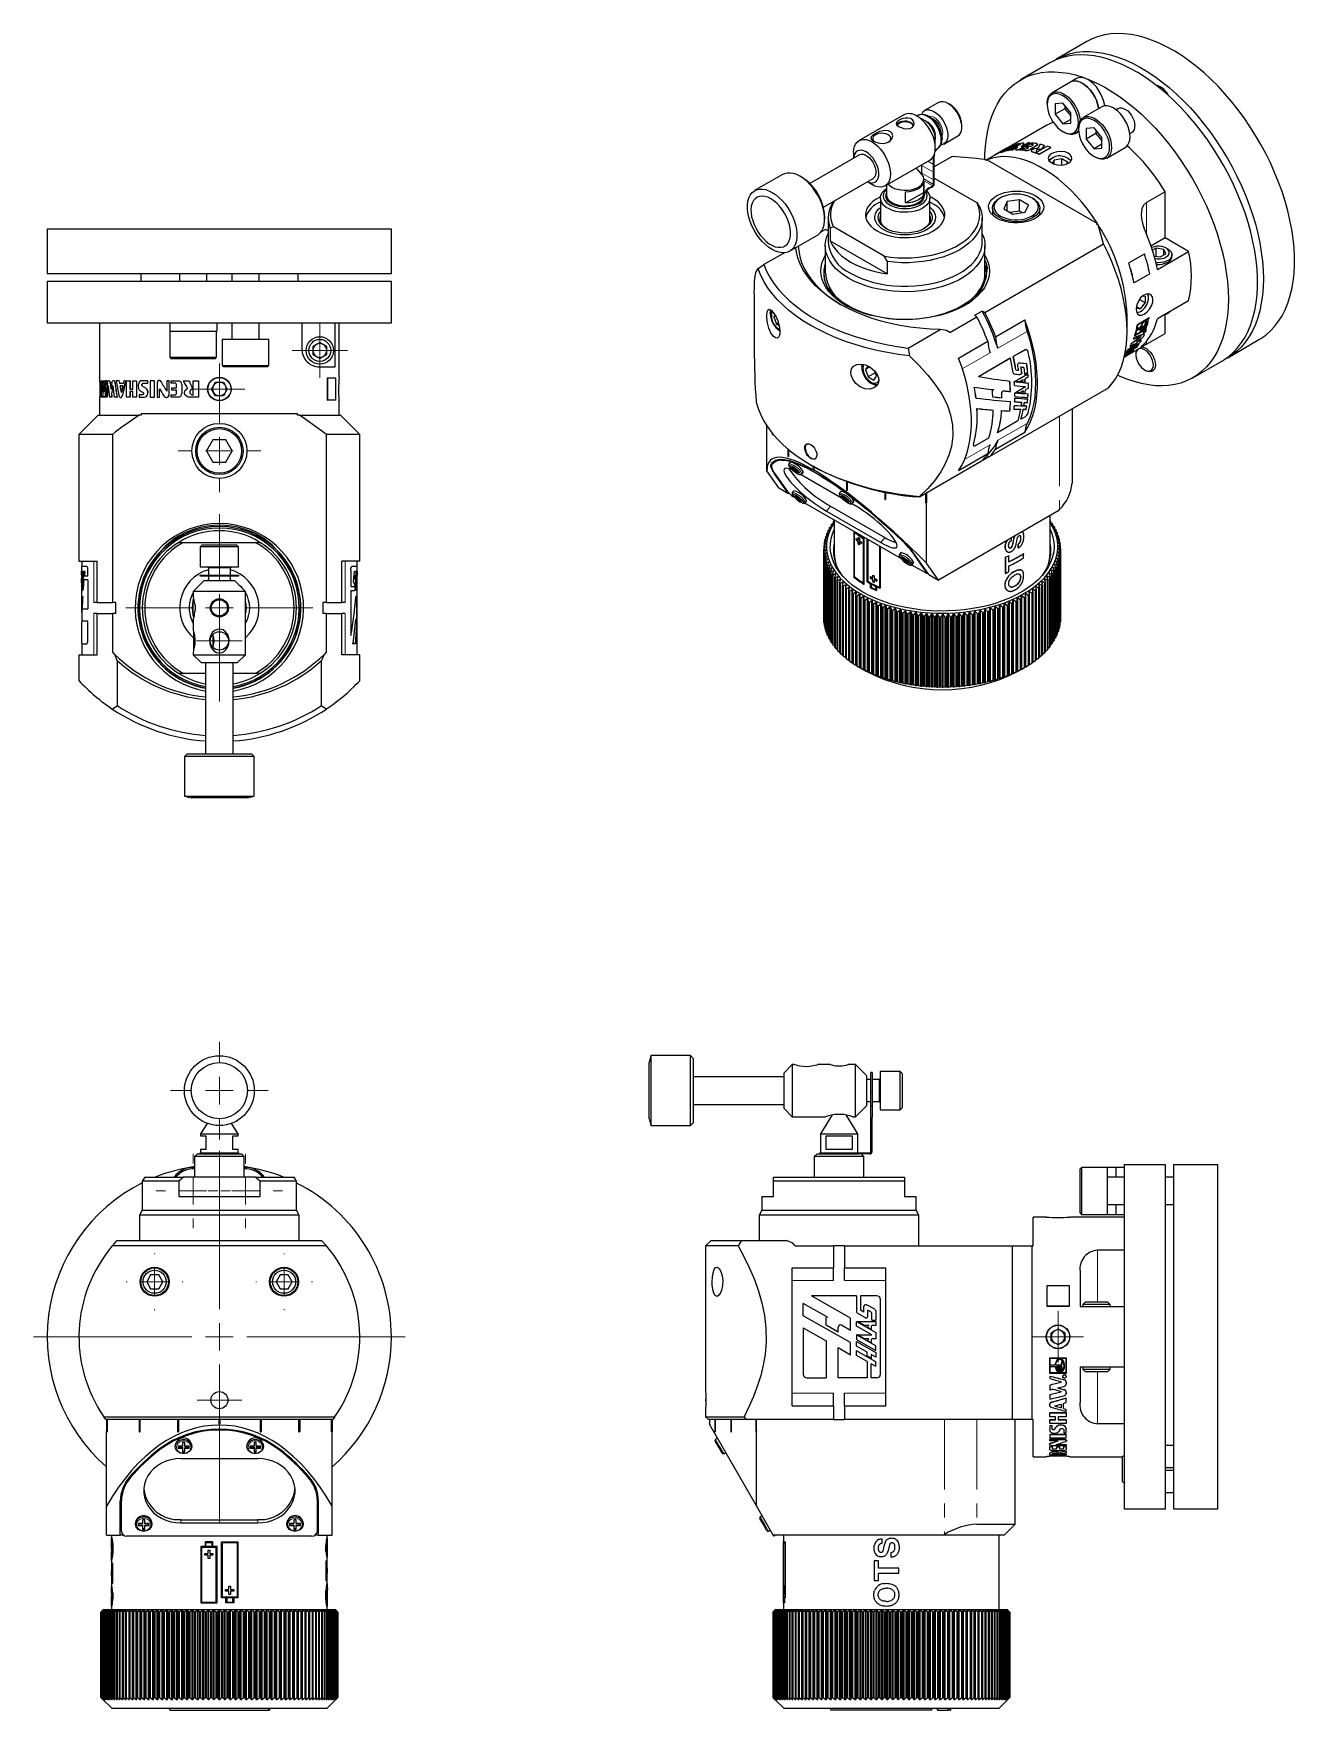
# Model space of a CAD drawing. Header units: millimetres. Extents: x 9.1 to 20.5, y 2.2 to 17.5.
import ezdxf

# ---------------------------------------------------------------- set-up
doc = ezdxf.new("R2010")
doc.units = ezdxf.units.MM
doc.linetypes.add('PHANTOM', pattern=[1.27, 0.635, -0.127, 0.127, -0.127, 0.127, -0.127])

# ---------------------------------------------------------------- blocks, each defined once
blk = doc.blocks.new('SW_CENTERMARKSYMBOL_0')
at = {"color": 0, "linetype": 'Continuous', "lineweight": 18}
for p, q in [((0, 0.25), (0, 1.6875)), ((-0.25, 0), (-1.6875, 0)), ((0, 0), (-0.125, 0)), ((0, 0), (0, 0.125)), ((0, 0), (0, -0.125)), ((0, 0), (0.125, 0)), ((0.25, 0), (1.6875, 0)), ((0, -0.25), (0, -1.6875))]:
    blk.add_line(p, q, dxfattribs=at)
blk = doc.blocks.new('SW_CENTERMARKSYMBOL_1')
at = {"color": 0, "linetype": 'Continuous', "lineweight": 18}
for p, q in [((0, 0.25), (0, 0.3375)), ((-0.25, 0), (-0.3375, 0)), ((0, 0), (-0.125, 0)), ((0, 0), (0, 0.125)), ((0, 0), (0, -0.125)), ((0, 0), (0.125, 0)), ((0.25, 0), (0.3375, 0)), ((0, -0.25), (0, -0.3375))]:
    blk.add_line(p, q, dxfattribs=at)
blk = doc.blocks.new('SW_CENTERMARKSYMBOL_2')
at = {"color": 0, "linetype": 'Continuous', "lineweight": 18}
for p, q in [((0, 0.25), (0, 0.3375)), ((-0.25, 0), (-0.3375, 0)), ((0, 0), (-0.125, 0)), ((0, 0), (0, 0.125)), ((0, 0), (0, -0.125)), ((0, 0), (0.125, 0)), ((0.25, 0), (0.3375, 0)), ((0, -0.25), (0, -0.3375))]:
    blk.add_line(p, q, dxfattribs=at)
blk = doc.blocks.new('SW_CENTERMARKSYMBOL_3')
at = {"color": 0, "linetype": 'Continuous', "lineweight": 18}
for p, q in [((0, 0.25), (0, 0.2575)), ((-0.25, 0), (-0.2575, 0)), ((0, 0), (-0.125, 0)), ((0, 0), (0, 0.125)), ((0, 0), (0, -0.125)), ((0, 0), (0.125, 0)), ((0.25, 0), (0.2575, 0)), ((0, -0.25), (0, -0.2575))]:
    blk.add_line(p, q, dxfattribs=at)
blk = doc.blocks.new('SW_CENTERMARKSYMBOL_4')
at = {"color": 0, "linetype": 'Continuous', "lineweight": 18}
for p, q in [((0, 0.25), (0, 0.2575)), ((-0.25, 0), (-0.2575, 0)), ((0, 0), (-0.125, 0)), ((0, 0), (0, 0.125)), ((0, 0), (0, -0.125)), ((0, 0), (0.125, 0)), ((0.25, 0), (0.2575, 0)), ((0, -0.25), (0, -0.2575))]:
    blk.add_line(p, q, dxfattribs=at)
blk = doc.blocks.new('SW_CENTERMARKSYMBOL_5')
at = {"color": 0, "linetype": 'Continuous', "lineweight": 18}
for p, q in [((0, 0.125), (0, 0.203)), ((-0.125, 0), (-0.203, 0)), ((0, 0), (-0.125, 0)), ((0, 0), (0, 0.125)), ((0, 0), (0, -0.125)), ((0, 0), (0.125, 0)), ((0.125, 0), (0.203, 0)), ((0, -0.125), (0, -0.203))]:
    blk.add_line(p, q, dxfattribs=at)
blk = doc.blocks.new('SW_CENTERMARKSYMBOL_6')
at = {"color": 0, "linetype": 'Continuous', "lineweight": 18}
for p, q in [((0, 0.25), (0, 0.4425)), ((-0.25, 0), (-0.4425, 0)), ((0, 0), (-0.125, 0)), ((0, 0), (0, 0.125)), ((0, 0), (0, -0.125)), ((0, 0), (0.125, 0)), ((0.25, 0), (0.4425, 0)), ((0, -0.25), (0, -0.4425))]:
    blk.add_line(p, q, dxfattribs=at)
blk = doc.blocks.new('SW_CENTERMARKSYMBOL_7')
at = {"color": 0, "linetype": 'Continuous', "lineweight": 18}
for p, q in [((0, 0.125), (0, 0.2325)), ((-0.125, 0), (-0.2325, 0)), ((0, 0), (-0.125, 0)), ((0, 0), (0, 0.125)), ((0, 0), (0, -0.125)), ((0, 0), (0.125, 0)), ((0.125, 0), (0.2325, 0)), ((0, -0.125), (0, -0.2325))]:
    blk.add_line(p, q, dxfattribs=at)
blk = doc.blocks.new('SW_CENTERMARKSYMBOL_8')
at = {"color": 0, "linetype": 'Continuous', "lineweight": 18}
for p, q in [((0, 0.25), (0, 0.85)), ((-0.25, 0), (-0.85, 0)), ((0, 0), (-0.125, 0)), ((0, 0), (0, 0.125)), ((0, 0), (0, -0.125)), ((0, 0), (0.125, 0)), ((0.25, 0), (0.85, 0)), ((0, -0.25), (0, -0.85))]:
    blk.add_line(p, q, dxfattribs=at)
blk = doc.blocks.new('SW_CENTERMARKSYMBOL_9')
at = {"color": 0, "linetype": 'Continuous', "lineweight": 18}
for p, q in [((0, 0.125), (0, 0.2325)), ((-0.125, 0), (-0.2325, 0)), ((0, 0), (-0.125, 0)), ((0, 0), (0, 0.125)), ((0, 0), (0, -0.125)), ((0, 0), (0.125, 0)), ((0.125, 0), (0.2325, 0)), ((0, -0.125), (0, -0.2325))]:
    blk.add_line(p, q, dxfattribs=at)
blk = doc.blocks.new('SW_CENTERMARKSYMBOL_10')
at = {"color": 0, "linetype": 'Continuous', "lineweight": 18}
for p, q in [((0, 0.25), (0, 0.375)), ((-0.25, 0), (-0.375, 0)), ((0, 0), (-0.125, 0)), ((0, 0), (0, 0.125)), ((0, 0), (0, -0.125)), ((0, 0), (0.125, 0)), ((0.25, 0), (0.375, 0)), ((0, -0.25), (0, -0.375))]:
    blk.add_line(p, q, dxfattribs=at)
blk = doc.blocks.new('SW_CENTERMARKSYMBOL_11')
at = {"color": 0, "linetype": 'Continuous', "lineweight": 18}
for p, q in [((0, 0.125), (0, 0.25)), ((-0.125, 0), (-0.25, 0)), ((0, 0), (-0.125, 0)), ((0, 0), (0, 0.125)), ((0, 0), (0, -0.125)), ((0, 0), (0.125, 0)), ((0.125, 0), (0.25, 0)), ((0, -0.125), (0, -0.25))]:
    blk.add_line(p, q, dxfattribs=at)
blk = doc.blocks.new('SW_CENTERMARKSYMBOL_12')
at = {"color": 0, "linetype": 'Continuous', "lineweight": 18}
for p, q in [((0, 0.125), (0, 0.208125)), ((-0.125, 0), (-0.208125, 0)), ((0, 0), (-0.125, 0)), ((0, 0), (0, 0.125)), ((0, 0), (0, -0.125)), ((0, 0), (0.125, 0)), ((0.125, 0), (0.208125, 0)), ((0, -0.125), (0, -0.208125))]:
    blk.add_line(p, q, dxfattribs=at)

msp = doc.modelspace()

# ---------------------------------------------------------------- linework, layer by layer
at = {"color": 7, "linetype": 'Continuous', "lineweight": 25}
for p, q in [((18.627, 17.39), (18.344, 17.227)), ((18.291, 17.196), (18.025, 17.043)), ((18.532, 17.054), (18.479, 17.023)), ((18.479, 17.022), (18.312, 16.925)), ((19.272, 16.991), (19.266, 16.987)), ((17.281, 16.836), (17.153, 16.763)), ((17.382, 16.819), (17.368, 16.828)), ((18.268, 16.828), (18.268, 16.818)), ((18.409, 16.83), (18.338, 16.824)), ((18.338, 16.824), (18.338, 16.73)), ((18.427, 16.781), (18.338, 16.73)), ((18.48, 16.742), (18.409, 16.83)), ((18.427, 16.808), (18.427, 16.781)), ((18.427, 16.781), (18.48, 16.715)), ((18.762, 16.798), (18.594, 16.701)), ((18.912, 16.783), (18.892, 16.772)), ((16.964, 16.726), (16.558, 16.491)), ((16.925, 16.649), (16.908, 16.638)), ((17.046, 16.638), (17.029, 16.649)), ((17.154, 16.673), (17.083, 16.714)), ((17.1, 16.724), (17.093, 16.72)), ((17.492, 16.613), (17.492, 16.63)), ((18.263, 16.632), (17.908, 16.427)), ((18.338, 16.73), (18.409, 16.642)), ((18.48, 16.683), (18.409, 16.642)), ((18.409, 16.642), (18.48, 16.648)), ((18.48, 16.648), (18.48, 16.742)), ((18.55, 16.603), (18.55, 16.593)), ((18.692, 16.606), (18.621, 16.6)), ((18.621, 16.6), (18.621, 16.505)), ((18.762, 16.518), (18.692, 16.606)), ((17.251, 16.423), (17.251, 16.505)), ((17.305, 16.497), (17.305, 16.497)), ((17.312, 16.501), (17.312, 16.501)), ((17.328, 16.46), (17.456, 16.533)), ((17.99, 16.458), (17.884, 16.397)), ((17.913, 16.403), (18.019, 16.464)), ((17.914, 16.401), (18.02, 16.463)), ((18.024, 16.459), (17.93, 16.405)), ((17.959, 16.445), (17.975, 16.454)), ((17.959, 16.443), (17.976, 16.453)), ((17.959, 16.443), (17.959, 16.445)), ((17.976, 16.453), (17.975, 16.454)), ((18.02, 16.463), (18.019, 16.464)), ((18.025, 16.419), (18.113, 16.469)), ((18.025, 16.417), (18.113, 16.468)), ((18.097, 16.47), (18.03, 16.431)), ((18.054, 16.468), (18.054, 16.468)), ((18.055, 16.467), (18.055, 16.467)), ((18.068, 16.433), (18.084, 16.442)), ((18.109, 16.459), (18.125, 16.469)), ((18.109, 16.458), (18.109, 16.459)), ((18.113, 16.468), (18.113, 16.469)), ((18.241, 16.447), (18.241, 16.448)), ((18.409, 16.573), (18.418, 16.568)), ((18.524, 16.557), (18.551, 16.573)), ((18.551, 16.583), (18.548, 16.579)), ((18.709, 16.556), (18.621, 16.505)), ((18.621, 16.505), (18.692, 16.417)), ((18.762, 16.458), (18.692, 16.417)), ((18.709, 16.584), (18.709, 16.556)), ((18.709, 16.556), (18.762, 16.49)), ((18.762, 16.424), (18.762, 16.518)), ((19.017, 16.555), (19.037, 16.567)), ((16.561, 16.363), (16.11, 16.103)), ((16.509, 16.382), (16.509, 16.333)), ((16.795, 16.08), (17.202, 16.315)), ((17.234, 16.274), (17.234, 16.346)), ((17.241, 16.278), (17.241, 16.35)), ((17.403, 16.347), (17.241, 16.253)), ((17.268, 16.417), (17.275, 16.421)), ((17.713, 16.311), (17.7, 16.319)), ((17.786, 16.356), (17.71, 16.313)), ((17.722, 16.316), (17.713, 16.311)), ((17.722, 16.316), (18.724, 15.738)), ((17.774, 16.349), (17.773, 16.35)), ((17.891, 16.419), (17.785, 16.358)), ((17.903, 16.425), (17.797, 16.364)), ((17.798, 16.363), (17.797, 16.364)), ((17.814, 16.372), (17.798, 16.363)), ((17.83, 16.382), (17.814, 16.373)), ((17.815, 16.371), (17.814, 16.373)), ((17.862, 16.4), (17.833, 16.383)), ((17.871, 16.402), (17.872, 16.402)), ((17.885, 16.396), (17.884, 16.397)), ((17.905, 16.422), (17.906, 16.422)), ((17.914, 16.401), (17.913, 16.403)), ((17.916, 16.423), (17.915, 16.423)), ((17.931, 16.404), (17.93, 16.405)), ((17.945, 16.407), (17.999, 16.438)), ((17.946, 16.405), (17.945, 16.407)), ((17.946, 16.405), (17.997, 16.435)), ((18.019, 16.407), (18.036, 16.417)), ((18.02, 16.406), (18.019, 16.407)), ((18.068, 16.432), (18.068, 16.433)), ((18.08, 16.418), (18.1, 16.43)), ((18.175, 16.388), (18.267, 16.441)), ((18.301, 16.429), (18.195, 16.368)), ((18.301, 16.427), (18.195, 16.366)), ((18.195, 16.366), (18.195, 16.368)), ((18.211, 16.41), (18.211, 16.411)), ((18.301, 16.427), (18.301, 16.429)), ((18.308, 16.331), (18.306, 16.329)), ((18.316, 16.285), (18.331, 16.317)), ((18.331, 16.317), (18.401, 16.328)), ((18.331, 16.279), (18.331, 16.317)), ((18.401, 16.328), (18.452, 16.298)), ((18.401, 16.27), (18.401, 16.328)), ((18.452, 16.298), (18.443, 16.279)), ((18.458, 16.329), (18.457, 16.331)), ((18.692, 16.417), (18.762, 16.424)), ((18.692, 16.348), (18.701, 16.343)), ((18.807, 16.333), (18.975, 16.43)), ((15.864, 16.183), (15.61, 16.037)), ((16.04, 16.157), (16.022, 16.167)), ((16.235, 15.886), (16.686, 16.147)), ((17.13, 16.181), (17.078, 16.243)), ((17.128, 16.199), (17.113, 16.201)), ((17.128, 16.266), (17.128, 16.272)), ((17.128, 16.265), (17.128, 16.266)), ((17.128, 16.195), (17.128, 16.265)), ((17.128, 16.184), (17.128, 16.195)), ((17.147, 15.998), (17.147, 16.138)), ((17.234, 16.204), (17.234, 16.274)), ((17.234, 16.204), (17.234, 16.204)), ((17.234, 16.134), (17.234, 16.204)), ((17.241, 16.208), (17.241, 16.278)), ((17.241, 16.208), (17.241, 16.208)), ((17.241, 16.138), (17.241, 16.208)), ((17.241, 16.151), (17.628, 15.928)), ((17.241, 16.097), (17.241, 16.138)), ((16.634, 16.116), (16.676, 16.092)), ((16.802, 15.998), (16.802, 15.99)), ((16.807, 16.087), (16.807, 15.998)), ((16.98, 15.925), (16.98, 16.027)), ((16.98, 15.925), (17.147, 16.021)), ((17.147, 16.123), (17.147, 16.021)), ((17.152, 15.99), (17.152, 15.998)), ((17.196, 16.063), (17.227, 16.081)), ((17.227, 16.073), (17.196, 16.055)), ((17.234, 16.093), (17.234, 16.134)), ((19.337, 16.027), (19.167, 15.929)), ((19.337, 15.608), (19.337, 16.027)), ((16.752, 15.97), (16.752, 15.763)), ((17.101, 15.927), (17.101, 15.927)), ((17.101, 15.919), (17.101, 15.919)), ((17.202, 15.763), (17.202, 15.97)), ((17.232, 15.916), (17.202, 15.931)), ((17.628, 15.928), (17.659, 15.879)), ((17.77, 15.879), (17.77, 15.815)), ((17.841, 15.972), (17.833, 15.967)), ((17.902, 15.937), (17.872, 15.872)), ((17.872, 15.872), (17.955, 15.824)), ((18.015, 15.954), (17.902, 15.937)), ((17.902, 15.854), (17.902, 15.937)), ((18.015, 15.852), (17.929, 15.839)), ((17.955, 15.824), (18.067, 15.841)), ((18.097, 15.906), (18.015, 15.954)), ((18.015, 15.852), (18.015, 15.954)), ((18.04, 15.837), (18.015, 15.852)), ((18.067, 15.841), (18.097, 15.906)), ((18.137, 15.967), (18.128, 15.972)), ((18.2, 15.815), (18.2, 15.879)), ((9.187, 15.686), (9.187, 15.286)), ((12.312, 15.686), (9.187, 15.686)), ((12.312, 15.286), (12.312, 15.686)), ((16.254, 15.684), (16.212, 15.659)), ((16.247, 15.778), (16.247, 15.799)), ((16.277, 15.671), (16.254, 15.684)), ((16.277, 15.787), (16.277, 15.573)), ((16.326, 15.708), (16.296, 15.695)), ((16.296, 15.695), (16.296, 15.582)), ((16.787, 15.442), (16.326, 15.708)), ((17.203, 15.765), (17.203, 15.764)), ((17.677, 15.573), (17.677, 15.787)), ((18.715, 15.732), (18.724, 15.738)), ((18.729, 15.725), (18.715, 15.732)), ((15.928, 15.487), (16.181, 15.633)), ((16.252, 15.537), (16.252, 15.287)), ((16.296, 15.582), (16.817, 15.281)), ((17.7, 14.931), (18.778, 15.553)), ((17.702, 15.287), (17.702, 15.537)), ((19.337, 15.608), (19.209, 15.534)), ((19.551, 15.485), (19.337, 15.608)), ((15.881, 15.472), (15.694, 15.365)), ((16.817, 15.394), (16.787, 15.442)), ((16.817, 15.281), (16.817, 15.394)), ((17.702, 15.406), (17.713, 15.378)), ((19.007, 15.382), (19.149, 15.463)), ((19.007, 15.382), (19.008, 15.382)), ((19.008, 15.382), (19.149, 15.463)), ((19.149, 15.463), (19.149, 15.463)), ((19.256, 15.515), (19.222, 15.495)), ((19.238, 15.443), (19.294, 15.435)), ((19.326, 15.504), (19.256, 15.515)), ((19.256, 15.44), (19.256, 15.515)), ((19.268, 15.322), (19.551, 15.485)), ((19.294, 15.435), (19.345, 15.464)), ((19.345, 15.464), (19.326, 15.504)), ((19.326, 15.453), (19.326, 15.504)), ((19.364, 15.506), (19.346, 15.516)), ((19.4, 15.44), (19.4, 15.455)), ((9.187, 15.286), (12.312, 15.286)), ((10.036, 15.286), (10.036, 15.211)), ((10.387, 15.286), (10.387, 15.211)), ((10.637, 15.211), (10.637, 15.286)), ((10.862, 15.286), (10.862, 15.211)), ((11.112, 15.211), (11.112, 15.286)), ((11.463, 15.286), (11.463, 15.211)), ((15.641, 15.33), (15.694, 15.365)), ((16.24, 15.277), (16.24, 15.255)), ((17.715, 15.255), (17.715, 15.277)), ((19.198, 15.282), (19.056, 15.2)), ((9.187, 15.211), (9.187, 14.836)), ((12.312, 15.211), (9.187, 15.211)), ((12.312, 14.836), (12.312, 15.211)), ((15.607, 15.103), (15.607, 14.604)), ((19.055, 15.201), (19.056, 15.2)), ((19.134, 15.081), (19.156, 15.079)), ((19.156, 15.079), (19.156, 15.02)), ((16.448, 14.988), (16.448, 15)), ((16.484, 14.972), (16.484, 14.98)), ((17.676, 14.944), (17.606, 14.904)), ((17.7, 14.931), (17.676, 14.944)), ((19.112, 14.965), (19.076, 14.968)), ((19.079, 14.984), (19.112, 14.965)), ((19.106, 15.049), (19.156, 15.02)), ((19.11, 14.937), (19.112, 14.938)), ((19.156, 15.02), (19.112, 14.965)), ((19.186, 15.067), (19.186, 15.069)), ((19.551, 15.036), (19.268, 14.873)), ((19.346, 14.915), (19.364, 14.925)), ((9.187, 14.836), (12.312, 14.836)), ((9.662, 14.836), (9.662, 14.342)), ((10.299, 14.836), (10.299, 14.761)), ((10.726, 14.836), (10.726, 14.761)), ((10.862, 14.836), (10.862, 14.686)), ((11.112, 14.686), (11.112, 14.836)), ((11.5, 14.836), (11.5, 14.596)), ((11.802, 14.436), (11.802, 14.836)), ((11.837, 14.344), (11.837, 14.836)), ((15.795, 14.907), (15.785, 14.892)), ((15.799, 14.901), (15.785, 14.892)), ((15.785, 14.892), (15.81, 14.826)), ((15.826, 14.836), (15.81, 14.826)), ((15.81, 14.826), (15.833, 14.813)), ((17.005, 14.607), (17.295, 14.775)), ((17.351, 14.768), (17.295, 14.775)), ((17.382, 14.748), (17.351, 14.768)), ((17.382, 14.748), (17.629, 14.89)), ((17.629, 14.89), (17.606, 14.904)), ((17.798, 14.711), (18.063, 14.864)), ((18.992, 14.756), (18.992, 14.899)), ((19.169, 14.78), (19.062, 14.719)), ((19.166, 14.782), (19.067, 14.725)), ((19.165, 14.783), (19.068, 14.727)), ((19.087, 14.822), (19.193, 14.884)), ((19.087, 14.822), (19.088, 14.821)), ((19.088, 14.821), (19.194, 14.883)), ((19.091, 14.82), (19.189, 14.877)), ((19.111, 14.794), (19.112, 14.793)), ((19.147, 14.803), (19.113, 14.784)), ((19.148, 14.802), (19.113, 14.783)), ((19.147, 14.801), (19.113, 14.781)), ((19.113, 14.78), (19.146, 14.799)), ((19.113, 14.778), (19.147, 14.798)), ((19.113, 14.777), (19.147, 14.796)), ((19.146, 14.794), (19.113, 14.775)), ((19.147, 14.793), (19.113, 14.774)), ((19.113, 14.772), (19.147, 14.792)), ((19.147, 14.79), (19.113, 14.771)), ((19.148, 14.789), (19.114, 14.769)), ((19.148, 14.787), (19.114, 14.768)), ((19.114, 14.767), (19.148, 14.787)), ((19.115, 14.766), (19.149, 14.786)), ((19.149, 14.783), (19.117, 14.764)), ((19.117, 14.764), (19.145, 14.781)), ((19.118, 14.763), (19.146, 14.78)), ((19.131, 14.803), (19.13, 14.804)), ((19.13, 14.804), (19.131, 14.803)), ((19.131, 14.796), (19.13, 14.797)), ((19.132, 14.806), (19.133, 14.805)), ((19.14, 14.808), (19.139, 14.809)), ((19.145, 14.781), (19.146, 14.781)), ((19.145, 14.781), (19.146, 14.78)), ((19.146, 14.799), (19.147, 14.798)), ((19.146, 14.794), (19.147, 14.793)), ((19.146, 14.791), (19.147, 14.79)), ((19.148, 14.802), (19.147, 14.803)), ((19.148, 14.789), (19.147, 14.79)), ((19.148, 14.787), (19.148, 14.787)), ((19.148, 14.787), (19.149, 14.786)), ((19.162, 14.767), (19.161, 14.768)), ((19.165, 14.783), (19.166, 14.782)), ((19.193, 14.884), (19.194, 14.883)), ((19.194, 14.883), (19.193, 14.881)), ((19.337, 14.741), (19.337, 14.91)), ((10.299, 14.761), (10.726, 14.761)), ((10.3, 14.761), (10.3, 14.524)), ((10.725, 14.524), (10.725, 14.761)), ((10.775, 14.686), (10.775, 14.449)), ((11.2, 14.686), (10.775, 14.686)), ((11.2, 14.449), (11.2, 14.686)), ((11.662, 14.658), (11.6, 14.622)), ((11.6, 14.622), (11.6, 14.55)), ((11.725, 14.622), (11.662, 14.658)), ((11.725, 14.55), (11.725, 14.622)), ((17.462, 14.517), (17.727, 14.67)), ((18.991, 14.541), (19.128, 14.62)), ((19.019, 14.624), (19.02, 14.623)), ((19.034, 14.651), (19.035, 14.65)), ((19.05, 14.69), (19.051, 14.689)), ((19.057, 14.703), (19.056, 14.704)), ((19.061, 14.72), (19.062, 14.719)), ((19.097, 14.641), (19.098, 14.64)), ((19.117, 14.765), (19.117, 14.764)), ((19.117, 14.764), (19.118, 14.763)), ((19.139, 14.745), (19.14, 14.744)), ((19.167, 14.643), (19.337, 14.741)), ((19.906, 14.52), (20.189, 14.684)), ((10.3, 14.524), (10.312, 14.511)), ((10.3, 14.524), (10.725, 14.524)), ((10.712, 14.511), (10.312, 14.511)), ((10.712, 14.511), (10.725, 14.524)), ((11.6, 14.55), (11.662, 14.514)), ((11.662, 14.514), (11.725, 14.55)), ((17.005, 14.607), (17.016, 14.536)), ((17.932, 14.516), (17.643, 14.348)), ((17.933, 14.515), (17.643, 14.348)), ((17.932, 14.516), (17.933, 14.515)), ((18.063, 14.591), (17.958, 14.531)), ((17.958, 14.531), (17.959, 14.53)), ((18.063, 14.59), (17.959, 14.53)), ((18.082, 14.591), (18.081, 14.591)), ((19.01, 14.552), (18.967, 14.527)), ((18.967, 14.525), (18.992, 14.54)), ((18.967, 14.525), (18.98, 14.532)), ((18.969, 14.534), (19.031, 14.57)), ((18.969, 14.532), (19.032, 14.569)), ((18.986, 14.574), (18.987, 14.572)), ((18.991, 14.541), (18.992, 14.54)), ((19.003, 14.598), (19.004, 14.597)), ((19.022, 14.573), (19.023, 14.572)), ((19.031, 14.57), (19.032, 14.569)), ((19.048, 14.586), (19.049, 14.584)), ((19.072, 14.557), (19.072, 14.547)), ((19.588, 14.337), (19.853, 14.49)), ((9.678, 14.161), (9.678, 14.311)), ((9.678, 14.311), (9.713, 14.311)), ((9.715, 14.311), (9.713, 14.311)), ((9.713, 14.311), (9.713, 14.161)), ((9.715, 14.311), (9.715, 14.161)), ((9.723, 14.311), (9.722, 14.311)), ((9.839, 14.311), (9.813, 14.311)), ((9.84, 14.311), (9.839, 14.311)), ((9.897, 14.311), (9.882, 14.311)), ((9.897, 14.311), (9.898, 14.311)), ((9.906, 14.161), (9.906, 14.311)), ((9.906, 14.311), (9.937, 14.311)), ((9.937, 14.311), (9.937, 14.236)), ((9.939, 14.311), (9.937, 14.311)), ((9.939, 14.311), (9.939, 14.236)), ((9.963, 14.236), (9.963, 14.311)), ((9.963, 14.311), (9.997, 14.311)), ((9.998, 14.311), (9.997, 14.311)), ((9.997, 14.311), (9.997, 14.161)), ((9.998, 14.311), (9.998, 14.161)), ((10.099, 14.288), (10.099, 14.311)), ((10.1, 14.311), (10.099, 14.311)), ((10.1, 14.288), (10.1, 14.311)), ((10.12, 14.311), (10.12, 14.161)), ((10.161, 14.311), (10.12, 14.311)), ((10.161, 14.161), (10.161, 14.311)), ((10.162, 14.311), (10.161, 14.311)), ((10.162, 14.161), (10.162, 14.311)), ((10.204, 14.314), (10.203, 14.314)), ((10.272, 14.311), (10.272, 14.216)), ((10.294, 14.311), (10.272, 14.311)), ((10.294, 14.187), (10.294, 14.311)), ((10.294, 14.187), (10.294, 14.311)), ((10.294, 14.311), (10.294, 14.311)), ((10.311, 14.288), (10.311, 14.311)), ((10.422, 14.311), (10.475, 14.311)), ((10.475, 14.311), (10.475, 14.311)), ((10.512, 14.181), (10.512, 14.311)), ((10.512, 14.311), (10.56, 14.311)), ((10.56, 14.311), (10.56, 14.161)), ((10.56, 14.311), (10.56, 14.311)), ((10.56, 14.311), (10.56, 14.161)), ((10.775, 14.449), (10.787, 14.436)), ((10.775, 14.449), (11.2, 14.449)), ((11.187, 14.436), (10.787, 14.436)), ((11.187, 14.436), (11.2, 14.449)), ((11.66, 14.436), (11.802, 14.436)), ((11.733, 14.136), (11.733, 14.336)), ((11.733, 14.336), (11.735, 14.336)), ((11.735, 14.136), (11.735, 14.336)), ((11.735, 14.336), (11.803, 14.336)), ((11.803, 14.336), (11.803, 14.136)), ((16.583, 14.443), (16.584, 14.461)), ((16.638, 14.444), (16.616, 14.413)), ((16.655, 14.436), (16.616, 14.413)), ((16.616, 14.413), (16.641, 14.347)), ((16.706, 14.384), (16.641, 14.347)), ((16.641, 14.347), (16.692, 14.317)), ((16.692, 14.317), (16.718, 14.354)), ((16.718, 14.354), (16.699, 14.402)), ((17.643, 14.348), (17.643, 14.348)), ((17.965, 14.374), (17.963, 14.375)), ((17.975, 14.307), (18.091, 14.375)), ((17.982, 14.41), (17.982, 14.409)), ((18.048, 14.319), (18.019, 14.303)), ((18.048, 14.319), (18.02, 14.302)), ((18.029, 14.436), (18.03, 14.436)), ((18.048, 14.319), (18.048, 14.319)), ((18.049, 14.434), (18.052, 14.433)), ((18.053, 14.433), (18.052, 14.433)), ((18.064, 14.372), (18.089, 14.386)), ((18.064, 14.371), (18.09, 14.386)), ((18.094, 14.345), (18.071, 14.332)), ((18.093, 14.345), (18.071, 14.332)), ((18.089, 14.386), (18.09, 14.386)), ((18.093, 14.345), (18.094, 14.345)), ((19.151, 14.409), (19.16, 14.404)), ((9.713, 14.161), (9.678, 14.161)), ((9.679, 14.166), (9.679, 14.306)), ((9.679, 14.306), (9.712, 14.306)), ((9.691, 14.166), (9.679, 14.166)), ((9.68, 14.269), (9.68, 14.306)), ((9.68, 14.166), (9.68, 14.237)), ((9.684, 14.28), (9.685, 14.28)), ((9.692, 14.239), (9.693, 14.239)), ((9.695, 14.252), (9.693, 14.252)), ((9.694, 14.239), (9.693, 14.239)), ((9.696, 14.264), (9.694, 14.264)), ((9.696, 14.239), (9.694, 14.239)), ((9.696, 14.237), (9.694, 14.237)), ((9.694, 14.21), (9.696, 14.21)), ((9.712, 14.166), (9.695, 14.166)), ((9.696, 14.216), (9.696, 14.264)), ((9.696, 14.239), (9.696, 14.24)), ((9.697, 14.216), (9.697, 14.265)), ((9.698, 14.265), (9.697, 14.265)), ((9.698, 14.265), (9.698, 14.217)), ((9.699, 14.218), (9.699, 14.266)), ((9.7, 14.266), (9.699, 14.266)), ((9.7, 14.267), (9.7, 14.219)), ((9.701, 14.22), (9.701, 14.268)), ((9.702, 14.268), (9.701, 14.268)), ((9.702, 14.271), (9.702, 14.222)), ((9.703, 14.272), (9.703, 14.224)), ((9.704, 14.272), (9.703, 14.272)), ((9.704, 14.226), (9.704, 14.274)), ((9.705, 14.276), (9.705, 14.23)), ((9.706, 14.233), (9.706, 14.273)), ((9.712, 14.306), (9.712, 14.166)), ((9.715, 14.161), (9.713, 14.161)), ((9.729, 14.161), (9.721, 14.161)), ((9.722, 14.279), (9.723, 14.279)), ((9.73, 14.161), (9.729, 14.161)), ((9.741, 14.264), (9.74, 14.264)), ((9.773, 14.161), (9.753, 14.161)), ((9.77, 14.189), (9.771, 14.189)), ((9.773, 14.161), (9.774, 14.161)), ((9.78, 14.264), (9.781, 14.264)), ((9.82, 14.161), (9.795, 14.161)), ((9.82, 14.161), (9.821, 14.161)), ((9.876, 14.285), (9.844, 14.285)), ((9.872, 14.265), (9.848, 14.265)), ((9.937, 14.161), (9.906, 14.161)), ((9.937, 14.236), (9.963, 14.236)), ((9.963, 14.213), (9.937, 14.213)), ((9.937, 14.213), (9.937, 14.161)), ((9.939, 14.161), (9.937, 14.161)), ((9.939, 14.213), (9.939, 14.161)), ((9.963, 14.161), (9.963, 14.213)), ((9.997, 14.161), (9.963, 14.161)), ((9.998, 14.161), (9.997, 14.161)), ((10.053, 14.184), (10.021, 14.184)), ((10.021, 14.184), (10.021, 14.161)), ((10.021, 14.161), (10.066, 14.161)), ((10.058, 14.288), (10.099, 14.288)), ((10.067, 14.161), (10.066, 14.161)), ((10.1, 14.288), (10.099, 14.288)), ((10.12, 14.161), (10.161, 14.161)), ((10.162, 14.161), (10.161, 14.161)), ((10.186, 14.294), (10.186, 14.161)), ((10.186, 14.161), (10.206, 14.161)), ((10.206, 14.161), (10.206, 14.237)), ((10.207, 14.161), (10.206, 14.161)), ((10.207, 14.161), (10.207, 14.236)), ((10.351, 14.288), (10.311, 14.288)), ((10.311, 14.161), (10.311, 14.184)), ((10.376, 14.161), (10.311, 14.161)), ((10.317, 14.225), (10.317, 14.248)), ((10.317, 14.248), (10.362, 14.248)), ((10.362, 14.225), (10.317, 14.225)), ((10.362, 14.196), (10.362, 14.225)), ((10.376, 14.161), (10.376, 14.161)), ((10.507, 14.237), (10.507, 14.237)), ((10.56, 14.161), (10.56, 14.161)), ((10.678, 14.236), (10.714, 14.299)), ((10.714, 14.174), (10.678, 14.236)), ((10.714, 14.299), (10.786, 14.299)), ((10.786, 14.174), (10.714, 14.174)), ((10.786, 14.299), (10.822, 14.236)), ((10.822, 14.236), (10.786, 14.174)), ((17.605, 14.254), (17.605, 14.254)), ((18.82, 14.243), (17.741, 13.621)), ((17.778, 14.231), (17.779, 14.23)), ((17.933, 14.214), (17.934, 14.213)), ((17.98, 14.205), (18.07, 14.258)), ((18.019, 14.303), (18.02, 14.302)), ((18.051, 14.218), (18.022, 14.202)), ((18.022, 14.202), (18.023, 14.202)), ((18.051, 14.218), (18.023, 14.202)), ((18.051, 14.218), (18.051, 14.218)), ((18.066, 14.298), (18.066, 14.298)), ((18.066, 14.199), (18.067, 14.198)), ((18.07, 14.258), (18.07, 14.258)), ((18.096, 14.245), (18.074, 14.232)), ((18.096, 14.244), (18.074, 14.231)), ((18.091, 14.159), (18.092, 14.159)), ((18.096, 14.245), (18.096, 14.244)), ((9.662, 14.129), (9.662, 13.999)), ((11.458, 14.011), (10.041, 14.011)), ((10.041, 14.011), (10.041, 13.999)), ((11.458, 13.999), (11.458, 14.011)), ((11.733, 14.136), (11.735, 14.136)), ((11.803, 14.136), (11.735, 14.136)), ((11.837, 13.999), (11.837, 14.13)), ((17.621, 14.154), (17.621, 14.154)), ((17.629, 14.058), (17.63, 14.058)), ((17.777, 14.045), (17.777, 14.045)), ((17.853, 14.04), (17.853, 14.039)), ((17.855, 14.156), (17.856, 14.156)), ((17.927, 14.036), (17.927, 14.036)), ((18.027, 14.052), (18.027, 14.052)), ((18.035, 14.117), (18.036, 14.116)), ((18.05, 14.052), (18.05, 14.051)), ((18.056, 14.088), (18.056, 14.087)), ((18.06, 14.116), (18.06, 14.115)), ((18.075, 14.051), (18.076, 14.051)), ((18.086, 14.114), (18.087, 14.114)), ((18.496, 13.38), (18.496, 14.056)), ((9.65, 13.999), (9.475, 13.824)), ((9.65, 13.999), (10.022, 13.999)), ((10.041, 13.999), (10.022, 13.999)), ((11.478, 13.999), (11.458, 13.999)), ((11.478, 13.999), (11.85, 13.999)), ((12.025, 13.824), (11.85, 13.999)), ((15.721, 13.492), (15.721, 13.902)), ((18.001, 13.946), (17.816, 13.839)), ((18.026, 13.961), (18.027, 13.961)), ((18.063, 13.981), (18.027, 13.961)), ((9.475, 13.824), (9.475, 12.674)), ((9.778, 13.824), (9.475, 13.824)), ((9.778, 13.824), (9.778, 12.299)), ((10.692, 13.775), (10.633, 13.674)), ((10.808, 13.775), (10.692, 13.775)), ((10.866, 13.674), (10.808, 13.775)), ((11.722, 12.299), (11.722, 13.824)), ((12.025, 13.824), (11.722, 13.824)), ((12.025, 12.674), (12.025, 13.824)), ((15.769, 13.837), (15.769, 13.829)), ((15.771, 13.834), (15.771, 13.825)), ((15.771, 13.823), (15.771, 13.823)), ((15.772, 13.825), (15.772, 13.833)), ((17.6, 13.72), (17.601, 13.72)), ((17.615, 13.722), (17.737, 13.793)), ((17.798, 13.69), (18.063, 13.843)), ((17.815, 13.839), (17.816, 13.839)), ((10.633, 13.674), (10.692, 13.573)), ((10.692, 13.573), (10.808, 13.573)), ((10.808, 13.573), (10.866, 13.674)), ((15.794, 13.583), (15.769, 13.553)), ((15.913, 13.69), (15.913, 13.627)), ((15.916, 13.621), (15.917, 13.622)), ((15.917, 13.687), (15.917, 13.623)), ((15.918, 13.623), (15.918, 13.687)), ((15.934, 13.573), (15.921, 13.557)), ((17.671, 13.58), (17.108, 13.255)), ((17.462, 13.496), (17.727, 13.649)), ((17.681, 13.591), (17.737, 13.623)), ((17.714, 13.63), (17.72, 13.633)), ((17.72, 13.633), (17.737, 13.623)), ((17.737, 13.623), (17.741, 13.621)), ((15.83, 13.338), (15.721, 13.492)), ((15.918, 13.287), (15.792, 13.466)), ((15.911, 13.304), (15.799, 13.462)), ((15.963, 13.512), (15.935, 13.528)), ((15.935, 13.528), (15.942, 13.518)), ((15.945, 13.522), (15.942, 13.518)), ((15.942, 13.518), (15.97, 13.502)), ((15.963, 13.524), (15.949, 13.532)), ((15.949, 13.532), (15.963, 13.512)), ((15.977, 13.504), (15.963, 13.524)), ((15.968, 13.517), (15.963, 13.512)), ((15.975, 13.507), (15.97, 13.502)), ((15.97, 13.502), (15.984, 13.482)), ((16.006, 13.487), (15.977, 13.504)), ((15.988, 13.498), (15.984, 13.494)), ((15.984, 13.494), (16.013, 13.477)), ((15.999, 13.474), (15.984, 13.494)), ((15.989, 13.487), (15.984, 13.482)), ((15.984, 13.482), (15.999, 13.474)), ((16.013, 13.477), (16.006, 13.487)), ((16.034, 13.46), (16.4, 13.249)), ((16.038, 13.463), (16.051, 13.479)), ((16.119, 13.547), (16.137, 13.537)), ((16.143, 13.533), (16.143, 13.51)), ((16.147, 13.505), (16.148, 13.506)), ((16.148, 13.53), (16.148, 13.507)), ((16.149, 13.507), (16.149, 13.53)), ((15.83, 13.338), (15.918, 13.287)), ((15.923, 13.29), (15.918, 13.287)), ((15.965, 13.312), (15.952, 13.297)), ((15.971, 13.254), (15.964, 13.258)), ((15.994, 13.251), (15.966, 13.267)), ((15.966, 13.267), (15.973, 13.257)), ((15.976, 13.262), (15.973, 13.257)), ((15.973, 13.257), (16.001, 13.241)), ((15.994, 13.263), (15.98, 13.271)), ((15.98, 13.271), (15.994, 13.251)), ((16.008, 13.243), (15.994, 13.263)), ((15.999, 13.257), (15.994, 13.251)), ((16.006, 13.247), (16.001, 13.241)), ((16.393, 13.307), (16.381, 13.292)), ((16.423, 13.247), (16.395, 13.263)), ((16.395, 13.263), (16.402, 13.253)), ((16.405, 13.257), (16.402, 13.253)), ((16.402, 13.253), (16.43, 13.237)), ((16.423, 13.259), (16.409, 13.267)), ((16.409, 13.267), (16.423, 13.247)), ((16.437, 13.238), (16.423, 13.259)), ((16.427, 13.252), (16.423, 13.247)), ((16.443, 13.396), (16.443, 13.319)), ((16.449, 13.394), (16.449, 13.317)), ((16.449, 13.316), (16.449, 13.316)), ((16.45, 13.318), (16.45, 13.394)), ((16.792, 13.3), (16.792, 13.235)), ((16.8, 13.235), (16.8, 13.298)), ((16.8, 13.298), (16.8, 13.234)), ((17.108, 13.261), (17.108, 13.255)), ((17.163, 13.287), (17.163, 13.206)), ((17.17, 13.207), (17.17, 13.291)), ((17.17, 13.291), (17.17, 13.206)), ((17.171, 12.655), (17.171, 13.292)), ((16.001, 13.241), (16.015, 13.221)), ((16.037, 13.227), (16.008, 13.243)), ((16.019, 13.237), (16.015, 13.233)), ((16.015, 13.233), (16.044, 13.217)), ((16.029, 13.213), (16.015, 13.233)), ((16.02, 13.227), (16.015, 13.221)), ((16.015, 13.221), (16.029, 13.213)), ((16.044, 13.217), (16.037, 13.227)), ((16.943, 12.693), (16.065, 13.199)), ((16.069, 13.203), (16.082, 13.218)), ((16.262, 13.127), (16.757, 12.841)), ((16.298, 13.173), (16.793, 12.887)), ((16.434, 13.242), (16.43, 13.237)), ((16.43, 13.237), (16.444, 13.216)), ((16.465, 13.222), (16.437, 13.238)), ((16.447, 13.232), (16.444, 13.228)), ((16.444, 13.228), (16.472, 13.212)), ((16.458, 13.208), (16.444, 13.228)), ((16.448, 13.222), (16.444, 13.216)), ((16.444, 13.216), (16.458, 13.208)), ((16.472, 13.212), (16.465, 13.222)), ((16.494, 13.195), (16.518, 13.181)), ((16.498, 13.198), (16.51, 13.213)), ((16.799, 13.233), (16.8, 13.234)), ((17.17, 13.206), (17.17, 13.207)), ((18.371, 13.132), (17.279, 12.502)), ((18.371, 13.132), (18.378, 13.141)), ((16.264, 12.921), (16.284, 12.943)), ((16.286, 12.947), (16.274, 12.945)), ((16.274, 12.945), (16.274, 12.931)), ((16.276, 12.949), (16.297, 12.97)), ((16.284, 12.943), (16.286, 12.947)), ((16.299, 12.974), (16.287, 12.972)), ((16.287, 12.972), (16.287, 12.961)), ((16.29, 12.977), (16.312, 12.997)), ((16.297, 12.97), (16.299, 12.974)), ((16.314, 13.001), (16.304, 13)), ((16.304, 13), (16.304, 12.99)), ((16.306, 13.004), (16.329, 13.024)), ((16.312, 12.997), (16.314, 13.001)), ((16.332, 13.028), (16.322, 13.027)), ((16.322, 13.027), (16.322, 13.018)), ((16.325, 13.031), (16.333, 13.038)), ((16.329, 13.024), (16.332, 13.028)), ((16.333, 13.045), (16.333, 12.745)), ((16.51, 12.943), (16.51, 12.53)), ((18.293, 12.745), (18.293, 13.087)), ((18.293, 13.04), (18.296, 13.037)), ((18.299, 13.033), (18.293, 13.034)), ((18.293, 13.03), (18.315, 13.011)), ((18.299, 13.025), (18.299, 13.033)), ((18.318, 13.006), (18.307, 13.008)), ((18.307, 13.008), (18.31, 13.004)), ((18.31, 13.004), (18.332, 12.984)), ((18.318, 12.997), (18.318, 13.006)), ((18.335, 12.979), (18.323, 12.981)), ((18.323, 12.981), (18.325, 12.977)), ((18.325, 12.977), (18.347, 12.956)), ((18.335, 12.968), (18.335, 12.979)), ((18.349, 12.952), (18.337, 12.954)), ((18.337, 12.954), (18.338, 12.95)), ((18.338, 12.95), (18.359, 12.928)), ((18.349, 12.939), (18.349, 12.952)), ((10.381, 12.844), (10.424, 12.844)), ((10.424, 12.844), (11.076, 12.844)), ((10.595, 12.822), (10.575, 12.802)), ((10.575, 12.802), (10.575, 12.622)), ((10.925, 12.802), (10.575, 12.802)), ((10.595, 12.822), (10.691, 12.822)), ((10.691, 12.822), (10.905, 12.822)), ((10.925, 12.802), (10.905, 12.822)), ((10.925, 12.622), (10.925, 12.802)), ((11.076, 12.844), (11.119, 12.844)), ((16.238, 12.807), (16.257, 12.83)), ((16.255, 12.806), (16.238, 12.802)), ((16.238, 12.778), (16.255, 12.802)), ((16.238, 12.802), (16.238, 12.778)), ((16.241, 12.835), (16.26, 12.859)), ((16.257, 12.835), (16.241, 12.831)), ((16.241, 12.831), (16.241, 12.809)), ((16.261, 12.863), (16.245, 12.86)), ((16.245, 12.86), (16.245, 12.841)), ((16.246, 12.864), (16.266, 12.887)), ((16.267, 12.891), (16.253, 12.888)), ((16.253, 12.888), (16.253, 12.871)), ((16.254, 12.893), (16.274, 12.915)), ((16.255, 12.802), (16.255, 12.806)), ((16.257, 12.83), (16.257, 12.835)), ((16.26, 12.859), (16.261, 12.863)), ((16.276, 12.919), (16.262, 12.917)), ((16.262, 12.917), (16.262, 12.901)), ((16.266, 12.887), (16.267, 12.891)), ((16.274, 12.915), (16.276, 12.919)), ((16.514, 12.937), (16.514, 12.533)), ((16.515, 12.936), (16.515, 12.533)), ((16.533, 12.879), (16.532, 12.878)), ((16.532, 12.866), (16.532, 12.878)), ((16.533, 12.929), (16.533, 12.928)), ((16.538, 12.925), (16.538, 12.927)), ((16.539, 12.925), (16.538, 12.925)), ((16.539, 12.925), (16.539, 12.926)), ((16.55, 12.864), (16.55, 12.889)), ((16.551, 12.889), (16.55, 12.889)), ((16.55, 12.828), (16.55, 12.852)), ((16.561, 12.883), (16.56, 12.882)), ((16.56, 12.882), (16.56, 12.858)), ((16.561, 12.858), (16.56, 12.858)), ((16.56, 12.845), (16.56, 12.821)), ((16.561, 12.822), (16.56, 12.821)), ((16.561, 12.883), (16.561, 12.858)), ((16.561, 12.846), (16.561, 12.822)), ((16.573, 12.906), (16.573, 12.9)), ((16.578, 12.897), (16.578, 12.904)), ((16.579, 12.897), (16.578, 12.897)), ((16.579, 12.897), (16.579, 12.903)), ((16.579, 12.845), (16.579, 12.832)), ((16.581, 12.845), (16.579, 12.845)), ((16.581, 12.833), (16.579, 12.832)), ((16.581, 12.845), (16.581, 12.833)), ((16.6, 12.473), (16.6, 12.877)), ((16.605, 12.463), (16.605, 12.88)), ((16.606, 12.88), (16.605, 12.88)), ((16.606, 12.464), (16.606, 12.88)), ((16.633, 12.484), (16.633, 12.872)), ((16.639, 12.487), (16.639, 12.868)), ((16.64, 12.487), (16.64, 12.868)), ((16.743, 12.808), (16.743, 12.437)), ((16.749, 12.805), (16.749, 12.429)), ((16.75, 12.804), (16.75, 12.429)), ((17.886, 12.802), (17.886, 12.81)), ((17.886, 12.81), (17.887, 12.81)), ((17.886, 12.802), (17.887, 12.802)), ((17.887, 12.819), (17.888, 12.818)), ((17.887, 12.802), (17.887, 12.81)), ((17.887, 12.795), (17.888, 12.794)), ((17.888, 12.825), (17.889, 12.824)), ((17.916, 12.814), (17.916, 12.818)), ((17.917, 12.811), (17.916, 12.814)), ((17.925, 12.793), (17.926, 12.792)), ((17.926, 12.792), (17.927, 12.792)), ((17.928, 12.792), (17.929, 12.792)), ((17.931, 12.793), (17.932, 12.792)), ((17.935, 12.795), (17.937, 12.794)), ((17.94, 12.797), (17.941, 12.796)), ((17.941, 12.884), (17.941, 12.861)), ((17.943, 12.799), (17.944, 12.799)), ((17.944, 12.801), (17.945, 12.8)), ((17.946, 12.803), (17.947, 12.802)), ((17.947, 12.805), (17.948, 12.804)), ((17.948, 12.807), (17.949, 12.807)), ((17.95, 12.811), (17.951, 12.811)), ((17.952, 12.819), (17.953, 12.818)), ((17.96, 12.86), (17.962, 12.86)), ((17.964, 12.875), (17.965, 12.875)), ((17.966, 12.883), (17.967, 12.883)), ((17.968, 12.89), (17.969, 12.889)), ((17.97, 12.896), (17.972, 12.895)), ((17.972, 12.9), (17.973, 12.9)), ((18.004, 12.793), (18.004, 12.828)), ((18.004, 12.828), (18.005, 12.828)), ((18.004, 12.793), (18.005, 12.792)), ((18.005, 12.792), (18.005, 12.828)), ((18.01, 12.834), (18.011, 12.833)), ((18.013, 12.837), (18.014, 12.836)), ((18.015, 12.839), (18.016, 12.839)), ((18.017, 12.842), (18.018, 12.841)), ((18.019, 12.845), (18.02, 12.844)), ((18.021, 12.848), (18.022, 12.848)), ((18.023, 12.904), (18.024, 12.903)), ((18.023, 12.852), (18.024, 12.851)), ((18.024, 12.902), (18.026, 12.902)), ((18.024, 12.856), (18.025, 12.855)), ((18.025, 12.859), (18.026, 12.859)), ((18.026, 12.901), (18.027, 12.9)), ((18.026, 12.898), (18.028, 12.897)), ((18.026, 12.863), (18.027, 12.863)), ((18.027, 12.895), (18.028, 12.895)), ((18.028, 12.892), (18.029, 12.892)), ((18.054, 12.895), (18.054, 12.903)), ((18.054, 12.886), (18.054, 12.895)), ((18.361, 12.924), (18.348, 12.926)), ((18.348, 12.926), (18.349, 12.922)), ((18.349, 12.922), (18.37, 12.9)), ((18.371, 12.895), (18.357, 12.898)), ((18.357, 12.898), (18.358, 12.894)), ((18.358, 12.894), (18.378, 12.871)), ((18.361, 12.909), (18.361, 12.924)), ((18.379, 12.867), (18.364, 12.87)), ((18.364, 12.87), (18.364, 12.866)), ((18.364, 12.866), (18.383, 12.843)), ((18.384, 12.838), (18.368, 12.842)), ((18.368, 12.842), (18.368, 12.837)), ((18.368, 12.837), (18.387, 12.814)), ((18.387, 12.809), (18.37, 12.813)), ((18.37, 12.813), (18.37, 12.809)), ((18.37, 12.809), (18.388, 12.785)), ((18.371, 12.879), (18.371, 12.895)), ((18.379, 12.848), (18.379, 12.867)), ((18.384, 12.817), (18.384, 12.838)), ((18.387, 12.786), (18.387, 12.809)), ((9.475, 12.674), (9.639, 12.674)), ((9.5, 12.674), (9.5, 12.624)), ((9.639, 12.299), (9.639, 12.674)), ((12.025, 12.674), (11.861, 12.674)), ((11.861, 12.299), (11.861, 12.674)), ((12, 12.624), (12, 12.674)), ((16.256, 12.778), (16.238, 12.773)), ((16.238, 12.145), (16.238, 12.778)), ((16.238, 12.773), (16.238, 12.14)), ((16.24, 12.749), (16.256, 12.774)), ((16.259, 12.749), (16.24, 12.744)), ((16.24, 12.116), (16.24, 12.749)), ((16.24, 12.744), (16.24, 12.111)), ((16.244, 12.72), (16.26, 12.745)), ((16.244, 12.087), (16.244, 12.72)), ((16.264, 12.721), (16.245, 12.715)), ((16.245, 12.715), (16.245, 12.083)), ((16.251, 12.691), (16.265, 12.717)), ((16.251, 12.059), (16.251, 12.691)), ((16.272, 12.693), (16.252, 12.687)), ((16.252, 12.687), (16.252, 12.054)), ((16.256, 12.774), (16.256, 12.778)), ((16.256, 12.773), (16.256, 12.778)), ((16.26, 12.745), (16.259, 12.749)), ((16.259, 12.744), (16.259, 12.749)), ((16.259, 12.663), (16.273, 12.689)), ((16.259, 12.03), (16.259, 12.663)), ((16.282, 12.665), (16.261, 12.658)), ((16.261, 12.658), (16.261, 12.026)), ((16.265, 12.717), (16.264, 12.721)), ((16.264, 12.715), (16.264, 12.721)), ((16.27, 12.635), (16.283, 12.661)), ((16.273, 12.689), (16.272, 12.693)), ((16.272, 12.686), (16.272, 12.693)), ((16.294, 12.638), (16.272, 12.63)), ((16.283, 12.661), (16.282, 12.665)), ((16.282, 12.658), (16.282, 12.665)), ((16.296, 12.634), (16.294, 12.638)), ((16.294, 12.629), (16.294, 12.638)), ((16.328, 12.725), (16.333, 12.754)), ((16.338, 12.688), (16.338, 12.684)), ((16.338, 12.684), (16.338, 12.675)), ((16.937, 12.751), (16.925, 12.735)), ((16.966, 12.69), (16.938, 12.706)), ((16.938, 12.706), (16.945, 12.696)), ((16.948, 12.7), (16.945, 12.696)), ((16.945, 12.696), (16.973, 12.68)), ((16.966, 12.702), (16.952, 12.71)), ((16.952, 12.71), (16.966, 12.69)), ((16.981, 12.682), (16.966, 12.702)), ((16.971, 12.695), (16.966, 12.69)), ((16.978, 12.685), (16.973, 12.68)), ((16.973, 12.68), (16.988, 12.66)), ((17.009, 12.665), (16.981, 12.682)), ((16.991, 12.676), (16.988, 12.672)), ((16.988, 12.672), (17.016, 12.655)), ((17.002, 12.652), (16.988, 12.672)), ((16.992, 12.665), (16.988, 12.66)), ((16.988, 12.66), (17.002, 12.652)), ((17.016, 12.655), (17.009, 12.665)), ((17.152, 12.572), (17.038, 12.638)), ((17.042, 12.641), (17.054, 12.657)), ((17.169, 12.577), (17.058, 12.735)), ((17.191, 12.553), (17.065, 12.731)), ((17.279, 12.502), (17.171, 12.655)), ((17.886, 12.709), (17.886, 12.562)), ((17.886, 12.709), (17.887, 12.708)), ((17.887, 12.788), (17.888, 12.787)), ((17.887, 12.708), (17.887, 12.561)), ((17.888, 12.783), (17.889, 12.782)), ((17.89, 12.778), (17.891, 12.777)), ((17.903, 12.759), (17.904, 12.758)), ((17.918, 12.723), (17.919, 12.722)), ((17.919, 12.668), (17.919, 12.722)), ((18.052, 12.742), (18.053, 12.741)), ((18.053, 12.703), (18.053, 12.741)), ((18.288, 12.684), (18.288, 12.688)), ((18.288, 12.675), (18.288, 12.684)), ((18.335, 12.645), (18.333, 12.64)), ((18.333, 12.64), (18.346, 12.614)), ((18.357, 12.637), (18.335, 12.645)), ((18.335, 12.636), (18.335, 12.645)), ((18.347, 12.672), (18.345, 12.668)), ((18.345, 12.668), (18.358, 12.642)), ((18.367, 12.666), (18.347, 12.672)), ((18.347, 12.665), (18.347, 12.672)), ((18.356, 12.7), (18.355, 12.696)), ((18.355, 12.696), (18.369, 12.67)), ((18.376, 12.694), (18.356, 12.7)), ((18.356, 12.694), (18.356, 12.7)), ((18.357, 12.005), (18.357, 12.637)), ((18.358, 12.642), (18.358, 12.009)), ((18.363, 12.728), (18.362, 12.724)), ((18.362, 12.724), (18.377, 12.699)), ((18.382, 12.723), (18.363, 12.728)), ((18.363, 12.722), (18.363, 12.728)), ((18.368, 12.757), (18.367, 12.752)), ((18.367, 12.752), (18.383, 12.727)), ((18.367, 12.033), (18.367, 12.666)), ((18.386, 12.751), (18.368, 12.757)), ((18.368, 12.751), (18.368, 12.757)), ((18.369, 12.67), (18.369, 12.037)), ((18.388, 12.78), (18.37, 12.785)), ((18.37, 12.785), (18.37, 12.781)), ((18.37, 12.78), (18.37, 12.785)), ((18.37, 12.781), (18.387, 12.756)), ((18.376, 12.061), (18.376, 12.694)), ((18.377, 12.699), (18.377, 12.066)), ((18.382, 12.09), (18.382, 12.723)), ((18.383, 12.727), (18.383, 12.094)), ((18.386, 12.119), (18.386, 12.751)), ((18.387, 12.756), (18.387, 12.123)), ((18.388, 12.785), (18.388, 12.152)), ((18.388, 12.148), (18.388, 12.78)), ((9.499, 12.624), (9.499, 12.581)), ((9.546, 12.624), (9.499, 12.624)), ((9.499, 12.55), (9.499, 12.581)), ((9.499, 12.581), (9.499, 12.581)), ((9.499, 12.544), (9.499, 12.476)), ((9.5, 12.54), (9.499, 12.54)), ((9.499, 12.477), (9.499, 12.517)), ((9.5, 12.517), (9.499, 12.517)), ((9.499, 12.514), (9.5, 12.514)), ((9.5, 12.54), (9.5, 12.533)), ((9.505, 12.581), (9.502, 12.581)), ((9.507, 12.581), (9.513, 12.581)), ((9.511, 12.503), (9.507, 12.503)), ((9.509, 12.54), (9.515, 12.54)), ((9.556, 12.503), (9.519, 12.503)), ((9.52, 12.581), (9.528, 12.581)), ((9.523, 12.54), (9.556, 12.54)), ((9.547, 12.624), (9.546, 12.624)), ((9.556, 12.54), (9.556, 12.591)), ((9.557, 12.54), (9.556, 12.54)), ((9.556, 12.503), (9.556, 12.241)), ((9.557, 12.503), (9.556, 12.503)), ((9.557, 12.54), (9.557, 12.591)), ((9.557, 12.503), (9.557, 12.241)), ((10.612, 12.499), (10.512, 12.399)), ((10.575, 12.622), (10.683, 12.622)), ((10.575, 12.537), (10.575, 12.547)), ((10.575, 12.547), (10.925, 12.547)), ((10.925, 12.537), (10.575, 12.537)), ((10.612, 12.499), (10.887, 12.499)), ((10.65, 12.612), (10.65, 12.547)), ((10.65, 12.537), (10.65, 12.499)), ((10.683, 12.622), (10.925, 12.622)), ((10.85, 12.547), (10.85, 12.612)), ((10.85, 12.499), (10.85, 12.537)), ((10.85, 12.505), (10.864, 12.499)), ((10.987, 12.399), (10.887, 12.499)), ((10.925, 12.547), (10.925, 12.537)), ((11.943, 12.591), (11.943, 12.443)), ((11.944, 12.591), (11.944, 12.443)), ((11.953, 12.624), (11.954, 12.624)), ((12.001, 12.624), (11.954, 12.624)), ((11.976, 12.51), (11.977, 12.51)), ((11.987, 12.51), (11.977, 12.51)), ((11.979, 12.581), (11.992, 12.581)), ((11.982, 12.544), (11.983, 12.544)), ((11.992, 12.544), (11.983, 12.544)), ((11.991, 12.544), (11.991, 12.581)), ((11.992, 12.544), (11.992, 12.581)), ((11.993, 12.581), (11.997, 12.581)), ((11.993, 12.416), (11.993, 12.581)), ((11.996, 12.581), (11.996, 12.55)), ((11.996, 12.54), (11.997, 12.54)), ((11.996, 12.517), (11.996, 12.477)), ((11.996, 12.517), (11.997, 12.517)), ((11.997, 12.581), (11.997, 12.55)), ((11.997, 12.54), (11.999, 12.54)), ((11.997, 12.517), (11.997, 12.477)), ((11.998, 12.514), (11.997, 12.514)), ((12, 12.581), (12.001, 12.581)), ((12, 12.544), (12, 12.561)), ((12, 12.544), (12.001, 12.544)), ((12.001, 12.581), (12.001, 12.624)), ((12.001, 12.581), (12.001, 12.55)), ((12.001, 12.416), (12.001, 12.544)), ((16.27, 12.002), (16.27, 12.635)), ((16.272, 12.63), (16.272, 11.998)), ((16.284, 12.607), (16.296, 12.634)), ((16.284, 11.974), (16.284, 12.607)), ((16.308, 12.611), (16.286, 12.603)), ((16.286, 12.603), (16.286, 11.97)), ((16.299, 12.58), (16.31, 12.606)), ((16.299, 11.947), (16.299, 12.58)), ((16.324, 12.584), (16.302, 12.575)), ((16.302, 12.575), (16.302, 11.942)), ((16.31, 12.606), (16.308, 12.611)), ((16.308, 12.601), (16.308, 12.611)), ((16.317, 12.553), (16.327, 12.58)), ((16.317, 11.92), (16.317, 12.553)), ((16.343, 12.557), (16.32, 12.548)), ((16.32, 12.548), (16.32, 11.915)), ((16.327, 12.58), (16.324, 12.584)), ((16.324, 12.572), (16.324, 12.584)), ((16.337, 12.526), (16.346, 12.553)), ((16.337, 11.893), (16.337, 12.526)), ((16.363, 12.532), (16.34, 12.522)), ((16.34, 12.522), (16.34, 11.889)), ((16.346, 12.553), (16.343, 12.557)), ((16.343, 12.544), (16.343, 12.557)), ((16.359, 12.5), (16.367, 12.528)), ((16.359, 11.867), (16.359, 12.5)), ((16.367, 12.528), (16.363, 12.532)), ((16.363, 12.516), (16.363, 12.532)), ((16.386, 12.506), (16.363, 12.496)), ((16.363, 12.496), (16.363, 11.863)), ((16.383, 12.475), (16.39, 12.503)), ((16.39, 12.503), (16.386, 12.506)), ((16.386, 12.488), (16.386, 12.506)), ((16.515, 12.533), (16.514, 12.533)), ((16.64, 12.487), (16.639, 12.487)), ((16.662, 12.533), (16.661, 12.532)), ((16.661, 12.52), (16.661, 12.532)), ((16.685, 12.546), (16.684, 12.545)), ((16.684, 12.521), (16.684, 12.545)), ((16.684, 12.484), (16.684, 12.509)), ((16.696, 12.541), (16.695, 12.54)), ((16.695, 12.54), (16.695, 12.515)), ((16.696, 12.516), (16.695, 12.515)), ((16.695, 12.503), (16.695, 12.479)), ((16.696, 12.541), (16.696, 12.516)), ((16.696, 12.504), (16.696, 12.479)), ((16.719, 12.505), (16.719, 12.492)), ((16.72, 12.505), (16.719, 12.505)), ((16.72, 12.493), (16.719, 12.492)), ((16.72, 12.505), (16.72, 12.493)), ((17.173, 12.566), (17.178, 12.572)), ((17.191, 12.553), (17.279, 12.502)), ((17.886, 12.562), (17.887, 12.561)), ((17.89, 12.491), (17.891, 12.49)), ((17.919, 12.575), (17.919, 12.63)), ((17.953, 12.571), (17.954, 12.57)), ((17.963, 12.577), (17.964, 12.577)), ((17.973, 12.583), (17.974, 12.582)), ((17.983, 12.588), (17.984, 12.587)), ((17.992, 12.592), (17.993, 12.591)), ((18, 12.594), (18.001, 12.593)), ((18.008, 12.596), (18.009, 12.595)), ((18.013, 12.596), (18.014, 12.596)), ((18.015, 12.488), (18.016, 12.487)), ((18.018, 12.596), (18.019, 12.596)), ((18.018, 12.552), (18.019, 12.551)), ((18.018, 12.493), (18.019, 12.493)), ((18.021, 12.549), (18.022, 12.549)), ((18.021, 12.499), (18.022, 12.499)), ((18.022, 12.596), (18.023, 12.595)), ((18.023, 12.546), (18.024, 12.545)), ((18.023, 12.505), (18.024, 12.504)), ((18.024, 12.542), (18.025, 12.542)), ((18.024, 12.51), (18.025, 12.51)), ((18.025, 12.538), (18.026, 12.538)), ((18.025, 12.516), (18.026, 12.515)), ((18.026, 12.595), (18.027, 12.594)), ((18.026, 12.533), (18.027, 12.532)), ((18.026, 12.527), (18.027, 12.527)), ((18.026, 12.522), (18.027, 12.521)), ((18.03, 12.594), (18.031, 12.593)), ((18.033, 12.592), (18.035, 12.592)), ((18.221, 12.488), (18.217, 12.484)), ((18.217, 12.484), (18.223, 12.456)), ((18.245, 12.477), (18.221, 12.488)), ((18.221, 12.466), (18.221, 12.488)), ((18.246, 12.513), (18.242, 12.509)), ((18.242, 12.509), (18.249, 12.481)), ((18.269, 12.502), (18.246, 12.513)), ((18.246, 12.495), (18.246, 12.513)), ((18.268, 12.538), (18.264, 12.534)), ((18.264, 12.534), (18.273, 12.507)), ((18.291, 12.528), (18.268, 12.538)), ((18.268, 12.523), (18.268, 12.538)), ((18.269, 11.87), (18.269, 12.502)), ((18.273, 12.507), (18.273, 11.874)), ((18.288, 12.564), (18.285, 12.56)), ((18.285, 12.56), (18.294, 12.533)), ((18.31, 12.555), (18.288, 12.564)), ((18.288, 12.551), (18.288, 12.564)), ((18.291, 11.896), (18.291, 12.528)), ((18.294, 12.533), (18.294, 11.9)), ((18.306, 12.59), (18.303, 12.586)), ((18.303, 12.586), (18.313, 12.559)), ((18.328, 12.582), (18.306, 12.59)), ((18.306, 12.579), (18.306, 12.59)), ((18.31, 11.922), (18.31, 12.555)), ((18.313, 12.559), (18.313, 11.926)), ((18.322, 12.617), (18.319, 12.613)), ((18.319, 12.613), (18.331, 12.586)), ((18.343, 12.61), (18.322, 12.617)), ((18.322, 12.608), (18.322, 12.617)), ((18.328, 11.949), (18.328, 12.582)), ((18.331, 12.586), (18.331, 11.954)), ((18.343, 11.977), (18.343, 12.61)), ((18.346, 12.614), (18.346, 11.981)), ((9.499, 12.446), (9.499, 12.437)), ((9.499, 12.406), (9.499, 12.26)), ((9.499, 12.406), (9.499, 12.406)), ((9.502, 12.406), (9.5, 12.406)), ((9.5, 12.352), (9.51, 12.352)), ((9.51, 12.406), (9.505, 12.406)), ((10.512, 12.399), (10.512, 12.356)), ((10.75, 12.399), (10.512, 12.399)), ((10.987, 12.399), (10.75, 12.399)), ((10.987, 11.824), (10.987, 12.399)), ((11.943, 12.443), (11.944, 12.443)), ((11.943, 12.406), (11.943, 11.997)), ((11.943, 12.406), (11.944, 12.406)), ((11.944, 12.443), (11.977, 12.443)), ((11.944, 12.406), (11.944, 11.997)), ((11.944, 12.406), (11.98, 12.406)), ((11.981, 12.473), (11.97, 12.473)), ((12, 12.352), (11.989, 12.352)), ((11.997, 12.406), (11.993, 12.406)), ((11.996, 12.477), (11.997, 12.477)), ((12.001, 12.437), (12.001, 12.446)), ((12.001, 12.26), (12.001, 12.406)), ((12.001, 12.406), (12.001, 12.406)), ((16.383, 11.842), (16.383, 12.475)), ((16.411, 12.482), (16.387, 12.471)), ((16.387, 12.471), (16.387, 11.838)), ((16.409, 12.45), (16.415, 12.478)), ((16.409, 11.817), (16.409, 12.45)), ((16.415, 12.478), (16.411, 12.482)), ((16.411, 12.459), (16.411, 12.482)), ((16.438, 12.458), (16.414, 12.446)), ((16.414, 12.446), (16.414, 11.814)), ((16.437, 12.426), (16.442, 12.454)), ((16.437, 11.793), (16.437, 12.426)), ((16.442, 12.454), (16.438, 12.458)), ((16.438, 12.428), (16.438, 12.458)), ((16.466, 12.435), (16.442, 12.423)), ((16.442, 12.423), (16.442, 11.79)), ((16.471, 12.431), (16.466, 12.435)), ((16.466, 11.773), (16.466, 12.435)), ((16.467, 12.403), (16.471, 12.431)), ((16.467, 11.77), (16.467, 12.403)), ((16.496, 12.413), (16.472, 12.4)), ((16.472, 12.4), (16.472, 11.767)), ((16.501, 12.409), (16.496, 12.413)), ((16.496, 11.751), (16.496, 12.413)), ((16.499, 12.381), (16.501, 12.409)), ((16.499, 11.748), (16.499, 12.381)), ((16.529, 12.391), (16.504, 12.377)), ((16.504, 12.377), (16.504, 11.745)), ((16.534, 12.388), (16.529, 12.391)), ((16.529, 11.73), (16.529, 12.391)), ((16.533, 12.359), (16.534, 12.388)), ((16.533, 11.727), (16.533, 12.359)), ((16.562, 12.37), (16.538, 12.356)), ((16.538, 12.356), (16.538, 11.723)), ((16.562, 11.709), (16.562, 12.37)), ((16.568, 12.339), (16.568, 12.367)), ((16.568, 11.706), (16.568, 12.339)), ((16.598, 12.351), (16.574, 12.336)), ((16.574, 12.336), (16.574, 11.703)), ((16.604, 12.348), (16.598, 12.351)), ((16.598, 11.689), (16.598, 12.351)), ((16.605, 12.319), (16.604, 12.348)), ((16.604, 11.686), (16.604, 12.348)), ((16.606, 12.464), (16.605, 12.463)), ((16.635, 12.332), (16.611, 12.316)), ((16.641, 12.329), (16.635, 12.332)), ((16.635, 11.671), (16.635, 12.332)), ((16.663, 12.431), (16.663, 12.468)), ((16.668, 12.465), (16.668, 12.434)), ((16.669, 12.435), (16.668, 12.434)), ((16.669, 12.465), (16.669, 12.435)), ((16.696, 12.479), (16.695, 12.479)), ((16.711, 12.414), (16.711, 12.445)), ((16.717, 12.442), (16.717, 12.406)), ((16.718, 12.406), (16.717, 12.406)), ((16.718, 12.442), (16.718, 12.406)), ((16.75, 12.429), (16.749, 12.429)), ((17.885, 12.465), (17.886, 12.465)), ((17.885, 12.456), (17.886, 12.455)), ((17.885, 12.447), (17.886, 12.447)), ((17.886, 12.475), (17.887, 12.474)), ((17.886, 12.439), (17.887, 12.438)), ((17.887, 12.482), (17.888, 12.482)), ((17.887, 12.432), (17.888, 12.431)), ((17.89, 12.426), (17.891, 12.425)), ((17.892, 12.422), (17.893, 12.421)), ((17.894, 12.418), (17.895, 12.417)), ((17.897, 12.414), (17.898, 12.413)), ((17.9, 12.411), (17.901, 12.41)), ((17.903, 12.408), (17.904, 12.407)), ((17.907, 12.406), (17.908, 12.405)), ((17.917, 12.469), (17.917, 12.475)), ((17.917, 12.463), (17.917, 12.469)), ((17.932, 12.44), (17.933, 12.44)), ((17.936, 12.439), (17.937, 12.439)), ((17.94, 12.439), (17.941, 12.438)), ((17.946, 12.439), (17.947, 12.439)), ((17.951, 12.44), (17.952, 12.439)), ((17.956, 12.441), (17.957, 12.441)), ((17.961, 12.443), (17.962, 12.442)), ((17.967, 12.445), (17.968, 12.445)), ((17.995, 12.334), (17.993, 12.305)), ((18, 12.337), (17.995, 12.334)), ((17.995, 11.672), (17.995, 12.334)), ((18.025, 12.321), (18, 12.337)), ((18, 11.675), (18, 12.337)), ((18.004, 12.472), (18.005, 12.472)), ((18.008, 12.477), (18.009, 12.476)), ((18.012, 12.482), (18.013, 12.482)), ((18.037, 12.356), (18.031, 12.353)), ((18.031, 12.353), (18.031, 12.324)), ((18.031, 11.691), (18.031, 12.353)), ((18.061, 12.341), (18.037, 12.356)), ((18.037, 11.694), (18.037, 12.356)), ((18.061, 11.708), (18.061, 12.341)), ((18.072, 12.375), (18.067, 12.372)), ((18.067, 12.372), (18.067, 12.344)), ((18.067, 12.344), (18.067, 11.711)), ((18.096, 12.361), (18.072, 12.375)), ((18.072, 11.714), (18.072, 12.375)), ((18.096, 11.729), (18.096, 12.361)), ((18.105, 12.396), (18.1, 12.393)), ((18.1, 12.393), (18.102, 12.365)), ((18.102, 12.365), (18.102, 11.732)), ((18.13, 12.383), (18.105, 12.396)), ((18.105, 11.735), (18.105, 12.396)), ((18.13, 11.75), (18.13, 12.383)), ((18.137, 12.418), (18.132, 12.415)), ((18.132, 12.415), (18.135, 12.386)), ((18.135, 12.386), (18.135, 11.754)), ((18.161, 12.405), (18.137, 12.418)), ((18.137, 11.757), (18.137, 12.418)), ((18.161, 11.772), (18.161, 12.405)), ((18.167, 12.441), (18.163, 12.437)), ((18.163, 12.437), (18.166, 12.409)), ((18.166, 12.409), (18.166, 11.776)), ((18.191, 12.428), (18.167, 12.441)), ((18.167, 11.779), (18.167, 12.441)), ((18.195, 12.464), (18.191, 12.46)), ((18.191, 12.46), (18.196, 12.432)), ((18.191, 11.796), (18.191, 12.428)), ((18.219, 12.452), (18.195, 12.464)), ((18.195, 12.436), (18.195, 12.464)), ((18.196, 12.432), (18.196, 11.799)), ((18.219, 11.82), (18.219, 12.452)), ((18.223, 12.456), (18.223, 11.823)), ((18.245, 11.844), (18.245, 12.477)), ((18.249, 12.481), (18.249, 11.848)), ((9.5, 12.26), (9.5, 12.13)), ((9.503, 12.241), (9.556, 12.241)), ((9.557, 12.241), (9.556, 12.241)), ((9.639, 12.299), (9.609, 12.299)), ((9.639, 12.199), (9.609, 12.199)), ((9.639, 12.299), (9.778, 12.299)), ((9.639, 11.824), (9.639, 12.199)), ((9.639, 12.199), (9.778, 12.199)), ((9.811, 12.299), (9.778, 12.299)), ((9.778, 12.199), (9.778, 11.849)), ((9.811, 12.199), (9.778, 12.199)), ((9.811, 12.199), (9.811, 12.299)), ((10.519, 12.331), (10.512, 12.324)), ((10.512, 12.174), (10.512, 12.324)), ((11.689, 12.299), (11.689, 12.199)), ((11.722, 12.299), (11.689, 12.299)), ((11.722, 12.199), (11.689, 12.199)), ((11.722, 12.299), (11.861, 12.299)), ((11.722, 11.849), (11.722, 12.199)), ((11.722, 12.199), (11.861, 12.199)), ((11.891, 12.299), (11.861, 12.299)), ((11.861, 11.824), (11.861, 12.199)), ((11.891, 12.199), (11.861, 12.199)), ((11.997, 12.241), (11.998, 12.241)), ((12, 12.241), (11.998, 12.241)), ((16.605, 11.687), (16.605, 12.319)), ((16.611, 12.316), (16.611, 11.684)), ((16.643, 12.301), (16.641, 12.329)), ((16.641, 11.668), (16.641, 12.329)), ((16.643, 11.668), (16.643, 12.301)), ((16.674, 12.314), (16.649, 12.298)), ((16.649, 12.298), (16.649, 11.665)), ((16.679, 12.312), (16.674, 12.314)), ((16.674, 11.653), (16.674, 12.314)), ((16.683, 12.283), (16.679, 12.312)), ((16.679, 11.65), (16.679, 12.312)), ((16.683, 11.651), (16.683, 12.283)), ((16.713, 12.298), (16.689, 12.281)), ((16.689, 12.281), (16.689, 11.648)), ((16.72, 12.295), (16.713, 12.298)), ((16.713, 11.636), (16.713, 12.298)), ((16.724, 12.267), (16.72, 12.295)), ((16.72, 11.634), (16.72, 12.295)), ((16.724, 11.634), (16.724, 12.267)), ((16.755, 12.282), (16.731, 12.265)), ((16.731, 12.265), (16.731, 11.632)), ((16.761, 12.28), (16.755, 12.282)), ((16.755, 11.621), (16.755, 12.282)), ((16.767, 12.252), (16.761, 12.28)), ((16.761, 11.618), (16.761, 12.28)), ((16.767, 11.619), (16.767, 12.252)), ((16.797, 12.268), (16.773, 12.249)), ((16.773, 12.249), (16.773, 11.617)), ((16.804, 12.266), (16.797, 12.268)), ((16.797, 11.606), (16.797, 12.268)), ((16.81, 12.238), (16.804, 12.266)), ((16.804, 11.604), (16.804, 12.266)), ((16.81, 11.605), (16.81, 12.238)), ((16.84, 12.254), (16.817, 12.236)), ((16.817, 12.236), (16.817, 11.603)), ((16.847, 12.252), (16.84, 12.254)), ((16.84, 11.593), (16.84, 12.254)), ((16.855, 12.225), (16.847, 12.252)), ((16.847, 11.591), (16.847, 12.252)), ((16.855, 11.592), (16.855, 12.225)), ((16.885, 12.242), (16.862, 12.223)), ((16.862, 12.223), (16.862, 11.59)), ((16.892, 12.241), (16.885, 12.242)), ((16.885, 11.581), (16.885, 12.242)), ((16.901, 12.213), (16.892, 12.241)), ((16.892, 11.579), (16.892, 12.241)), ((16.901, 11.58), (16.901, 12.213)), ((16.93, 12.231), (16.908, 12.211)), ((16.908, 12.211), (16.908, 11.579)), ((16.937, 12.23), (16.93, 12.231)), ((16.93, 11.57), (16.93, 12.231)), ((16.947, 12.203), (16.937, 12.23)), ((16.937, 11.568), (16.937, 12.23)), ((16.947, 11.57), (16.947, 12.203)), ((16.977, 12.222), (16.955, 12.201)), ((16.955, 12.201), (16.955, 11.568)), ((16.984, 12.22), (16.977, 12.222)), ((16.977, 11.56), (16.977, 12.222)), ((16.995, 12.193), (16.984, 12.22)), ((16.984, 11.559), (16.984, 12.22)), ((16.995, 11.561), (16.995, 12.193)), ((17.024, 12.213), (17.002, 12.192)), ((17.002, 12.192), (17.002, 11.559)), ((17.031, 12.212), (17.024, 12.213)), ((17.024, 11.552), (17.024, 12.213)), ((17.043, 12.186), (17.031, 12.212)), ((17.031, 11.551), (17.031, 12.212)), ((17.043, 11.553), (17.043, 12.186)), ((17.071, 12.206), (17.051, 12.184)), ((17.051, 12.184), (17.051, 11.552)), ((17.079, 12.205), (17.071, 12.206)), ((17.071, 11.545), (17.071, 12.206)), ((17.092, 12.179), (17.079, 12.205)), ((17.079, 11.544), (17.079, 12.205)), ((17.12, 12.2), (17.099, 12.178)), ((17.127, 12.2), (17.12, 12.2)), ((17.12, 11.539), (17.12, 12.2)), ((17.141, 12.174), (17.127, 12.2)), ((17.127, 11.538), (17.127, 12.2)), ((17.168, 12.196), (17.149, 12.173)), ((17.176, 12.195), (17.168, 12.196)), ((17.168, 11.534), (17.168, 12.196)), ((17.19, 12.17), (17.176, 12.195)), ((17.176, 11.534), (17.176, 12.195)), ((17.217, 12.193), (17.198, 12.169)), ((17.224, 12.192), (17.217, 12.193)), ((17.217, 11.531), (17.217, 12.193)), ((17.24, 12.167), (17.224, 12.192)), ((17.224, 11.531), (17.224, 12.192)), ((17.266, 12.191), (17.248, 12.167)), ((17.274, 12.19), (17.266, 12.191)), ((17.266, 11.529), (17.266, 12.191)), ((17.29, 12.166), (17.274, 12.19)), ((17.274, 11.529), (17.274, 12.19)), ((17.315, 12.19), (17.298, 12.166)), ((17.323, 12.19), (17.315, 12.19)), ((17.315, 11.529), (17.315, 12.19)), ((17.34, 12.166), (17.323, 12.19)), ((17.323, 11.529), (17.323, 12.19)), ((17.365, 12.191), (17.348, 12.166)), ((17.372, 12.191), (17.365, 12.191)), ((17.365, 11.529), (17.365, 12.191)), ((17.39, 12.167), (17.372, 12.191)), ((17.372, 11.53), (17.372, 12.191)), ((17.414, 12.193), (17.398, 12.168)), ((17.421, 12.193), (17.414, 12.193)), ((17.414, 11.531), (17.414, 12.193)), ((17.44, 12.17), (17.421, 12.193)), ((17.421, 11.532), (17.421, 12.193)), ((17.462, 12.196), (17.448, 12.171)), ((17.47, 12.197), (17.462, 12.196)), ((17.462, 11.535), (17.462, 12.196)), ((17.49, 12.174), (17.47, 12.197)), ((17.47, 11.535), (17.47, 12.197)), ((17.511, 12.201), (17.497, 12.175)), ((17.518, 12.202), (17.511, 12.201)), ((17.511, 11.539), (17.511, 12.201)), ((17.539, 12.179), (17.518, 12.202)), ((17.518, 11.54), (17.518, 12.202)), ((17.559, 12.207), (17.546, 12.18)), ((17.546, 12.18), (17.546, 11.548)), ((17.566, 12.208), (17.559, 12.207)), ((17.559, 11.545), (17.559, 12.207)), ((17.587, 12.186), (17.566, 12.208)), ((17.566, 11.546), (17.566, 12.208)), ((17.587, 11.553), (17.587, 12.186)), ((17.607, 12.214), (17.595, 12.187)), ((17.595, 12.187), (17.595, 11.555)), ((17.614, 12.215), (17.607, 12.214)), ((17.607, 11.553), (17.607, 12.214)), ((17.635, 12.194), (17.614, 12.215)), ((17.614, 11.554), (17.614, 12.215)), ((17.635, 11.561), (17.635, 12.194)), ((17.654, 12.223), (17.643, 12.196)), ((17.643, 12.196), (17.643, 11.563)), ((17.661, 12.224), (17.654, 12.223)), ((17.654, 11.561), (17.654, 12.223)), ((17.683, 12.204), (17.661, 12.224)), ((17.661, 11.563), (17.661, 12.224)), ((17.683, 11.571), (17.683, 12.204)), ((17.7, 12.232), (17.69, 12.205)), ((17.69, 12.205), (17.69, 11.572)), ((17.707, 12.234), (17.7, 12.232)), ((17.7, 11.571), (17.7, 12.232)), ((17.729, 12.214), (17.707, 12.234)), ((17.707, 11.573), (17.707, 12.234)), ((17.729, 11.581), (17.729, 12.214)), ((17.745, 12.243), (17.737, 12.216)), ((17.737, 12.216), (17.737, 11.583)), ((17.752, 12.245), (17.745, 12.243)), ((17.745, 11.582), (17.745, 12.243)), ((17.775, 12.226), (17.752, 12.245)), ((17.752, 11.584), (17.752, 12.245)), ((17.775, 11.593), (17.775, 12.226)), ((17.79, 12.256), (17.782, 12.228)), ((17.782, 12.228), (17.782, 11.595)), ((17.796, 12.258), (17.79, 12.256)), ((17.79, 11.594), (17.79, 12.256)), ((17.82, 12.239), (17.796, 12.258)), ((17.796, 11.596), (17.796, 12.258)), ((17.82, 11.606), (17.82, 12.239)), ((17.833, 12.269), (17.827, 12.241)), ((17.827, 12.241), (17.827, 11.608)), ((17.84, 12.271), (17.833, 12.269)), ((17.833, 11.608), (17.833, 12.269)), ((17.863, 12.253), (17.84, 12.271)), ((17.84, 11.61), (17.84, 12.271)), ((17.863, 11.62), (17.863, 12.253)), ((17.875, 12.284), (17.87, 12.255)), ((17.87, 12.255), (17.87, 11.623)), ((17.882, 12.286), (17.875, 12.284)), ((17.875, 11.622), (17.875, 12.284)), ((17.906, 12.268), (17.882, 12.286)), ((17.882, 11.624), (17.882, 12.286)), ((17.906, 11.636), (17.906, 12.268)), ((17.916, 12.299), (17.912, 12.271)), ((17.912, 12.271), (17.912, 11.638)), ((17.923, 12.302), (17.916, 12.299)), ((17.916, 11.638), (17.916, 12.299)), ((17.947, 12.285), (17.923, 12.302)), ((17.923, 11.64), (17.923, 12.302)), ((17.947, 11.652), (17.947, 12.285)), ((17.956, 12.316), (17.953, 12.288)), ((17.953, 12.288), (17.953, 11.655)), ((17.962, 12.319), (17.956, 12.316)), ((17.956, 11.655), (17.956, 12.316)), ((17.986, 12.303), (17.962, 12.319)), ((17.962, 11.657), (17.962, 12.319)), ((17.986, 11.67), (17.986, 12.303)), ((17.993, 12.305), (17.993, 11.673)), ((18.025, 11.688), (18.025, 12.321)), ((18.031, 12.324), (18.031, 11.691)), ((9.499, 12.13), (9.556, 12.13)), ((9.499, 12.065), (9.499, 11.924)), ((9.557, 12.13), (9.556, 12.13)), ((9.556, 11.956), (9.556, 12.13)), ((9.557, 11.956), (9.557, 12.13)), ((10.512, 12.174), (10.519, 12.166)), ((10.512, 12.142), (10.512, 12.056)), ((11.987, 12.145), (11.988, 12.145)), ((11.996, 12.13), (11.99, 12.13)), ((12, 12.065), (12, 12.172)), ((12, 12.13), (12, 12.13)), ((12.001, 11.924), (12.001, 12.065)), ((16.238, 12.14), (16.24, 12.138)), ((16.24, 12.111), (16.244, 12.107)), ((16.245, 12.083), (16.251, 12.076)), ((16.252, 12.054), (16.259, 12.046)), ((17.092, 11.546), (17.092, 12.179)), ((17.099, 12.178), (17.099, 11.545)), ((17.141, 11.541), (17.141, 12.174)), ((17.149, 12.173), (17.149, 11.54)), ((17.19, 11.537), (17.19, 12.17)), ((17.198, 12.169), (17.198, 11.536)), ((17.24, 11.534), (17.24, 12.167)), ((17.248, 12.167), (17.248, 11.534)), ((17.29, 11.533), (17.29, 12.166)), ((17.298, 12.166), (17.298, 11.533)), ((17.34, 11.533), (17.34, 12.166)), ((17.348, 12.166), (17.348, 11.533)), ((17.39, 11.534), (17.39, 12.167)), ((17.398, 12.168), (17.398, 11.535)), ((17.44, 11.537), (17.44, 12.17)), ((17.448, 12.171), (17.448, 11.538)), ((17.49, 11.541), (17.49, 12.174)), ((17.497, 12.175), (17.497, 11.542)), ((17.539, 11.547), (17.539, 12.179)), ((18.358, 12.023), (18.367, 12.033)), ((18.369, 12.053), (18.376, 12.061)), ((18.377, 12.084), (18.382, 12.09)), ((18.383, 12.115), (18.386, 12.119)), ((18.387, 12.146), (18.388, 12.148)), ((9.499, 11.924), (9.546, 11.924)), ((9.5, 11.924), (9.5, 11.824)), ((9.547, 11.924), (9.546, 11.924)), ((10.519, 11.874), (10.519, 12.024)), ((10.689, 12.005), (10.694, 12)), ((10.694, 11.898), (10.689, 11.892)), ((10.694, 11.898), (10.694, 12)), ((11.943, 11.997), (11.944, 11.997)), ((11.962, 11.924), (11.964, 11.924)), ((11.986, 11.924), (11.964, 11.924)), ((11.997, 11.924), (11.998, 11.924)), ((11.998, 11.924), (12.001, 11.924)), ((12, 11.824), (12, 11.924)), ((16.261, 12.026), (16.27, 12.016)), ((16.272, 11.998), (16.284, 11.986)), ((16.286, 11.97), (16.299, 11.957)), ((16.302, 11.942), (16.317, 11.929)), ((16.32, 11.915), (16.337, 11.901)), ((16.34, 11.889), (16.359, 11.874)), ((18.273, 11.881), (18.291, 11.896)), ((18.294, 11.908), (18.31, 11.922)), ((18.313, 11.936), (18.328, 11.949)), ((18.331, 11.964), (18.343, 11.977)), ((18.346, 11.994), (18.357, 12.005)), ((9.475, 11.824), (9.475, 11.587)), ((9.475, 11.824), (9.639, 11.824)), ((9.8, 11.827), (9.778, 11.849)), ((9.823, 11.771), (9.8, 11.827)), ((9.823, 11.771), (9.823, 11.361)), ((10.146, 11.822), (10.148, 11.822)), ((10.2, 11.757), (10.197, 11.757)), ((10.512, 11.841), (10.512, 11.824)), ((10.512, 11.824), (10.587, 11.749)), ((10.512, 11.824), (10.987, 11.824)), ((10.75, 11.749), (10.587, 11.749)), ((10.625, 11.749), (10.625, 10.924)), ((10.912, 11.749), (10.75, 11.749)), ((10.875, 10.924), (10.875, 11.749)), ((10.912, 11.749), (10.987, 11.824)), ((11.303, 11.757), (11.3, 11.757)), ((11.352, 11.822), (11.354, 11.822)), ((11.7, 11.827), (11.677, 11.771)), ((11.677, 11.361), (11.677, 11.771)), ((11.722, 11.849), (11.7, 11.827)), ((12.025, 11.824), (11.861, 11.824)), ((12.025, 11.587), (12.025, 11.824)), ((16.363, 11.863), (16.383, 11.847)), ((16.387, 11.838), (16.409, 11.822)), ((16.414, 11.814), (16.437, 11.797)), ((16.442, 11.79), (16.466, 11.773)), ((16.466, 11.773), (16.467, 11.773)), ((16.472, 11.767), (16.496, 11.751)), ((16.496, 11.751), (16.499, 11.749)), ((16.504, 11.745), (16.529, 11.73)), ((16.529, 11.73), (16.533, 11.727)), ((16.538, 11.723), (16.562, 11.709)), ((18.072, 11.714), (18.096, 11.729)), ((18.102, 11.733), (18.105, 11.735)), ((18.105, 11.735), (18.13, 11.75)), ((18.135, 11.755), (18.137, 11.757)), ((18.137, 11.757), (18.161, 11.772)), ((18.166, 11.779), (18.167, 11.779)), ((18.167, 11.779), (18.191, 11.796)), ((18.196, 11.803), (18.219, 11.82)), ((18.223, 11.828), (18.245, 11.844)), ((18.249, 11.854), (18.269, 11.87)), ((10.287, 11.672), (10.287, 11.674)), ((10.424, 11.654), (10.381, 11.654)), ((10.625, 11.654), (10.424, 11.654)), ((11.076, 11.654), (10.875, 11.654)), ((11.119, 11.654), (11.076, 11.654)), ((11.212, 11.674), (11.212, 11.672)), ((16.565, 11.708), (16.623, 11.674)), ((16.568, 11.706), (16.568, 11.706)), ((16.574, 11.703), (16.598, 11.689)), ((16.598, 11.689), (16.604, 11.686)), ((16.604, 11.686), (16.605, 11.687)), ((16.611, 11.684), (16.635, 11.671)), ((16.635, 11.671), (16.641, 11.668)), ((16.641, 11.668), (16.643, 11.668)), ((16.649, 11.665), (16.674, 11.653)), ((16.674, 11.653), (16.679, 11.65)), ((16.679, 11.65), (16.683, 11.651)), ((16.689, 11.648), (16.713, 11.636)), ((16.713, 11.636), (16.72, 11.634)), ((16.72, 11.634), (16.724, 11.634)), ((16.731, 11.632), (16.755, 11.621)), ((16.755, 11.621), (16.761, 11.618)), ((16.761, 11.618), (16.767, 11.619)), ((16.773, 11.617), (16.797, 11.606)), ((16.797, 11.606), (16.804, 11.604)), ((16.804, 11.604), (16.81, 11.605)), ((16.817, 11.603), (16.84, 11.593)), ((16.84, 11.593), (16.847, 11.591)), ((16.847, 11.591), (16.855, 11.592)), ((16.862, 11.59), (16.885, 11.581)), ((16.885, 11.581), (16.892, 11.579)), ((16.892, 11.579), (16.901, 11.58)), ((16.908, 11.579), (16.93, 11.57)), ((17.661, 11.563), (17.683, 11.571)), ((17.69, 11.572), (17.7, 11.571)), ((17.7, 11.571), (17.707, 11.573)), ((17.707, 11.573), (17.729, 11.581)), ((17.737, 11.583), (17.745, 11.582)), ((17.745, 11.582), (17.752, 11.584)), ((17.752, 11.584), (17.775, 11.593)), ((17.782, 11.595), (17.79, 11.594)), ((17.79, 11.594), (17.796, 11.596)), ((17.796, 11.596), (17.82, 11.606)), ((17.827, 11.608), (17.833, 11.608)), ((17.833, 11.608), (17.84, 11.61)), ((17.84, 11.61), (17.863, 11.62)), ((17.87, 11.623), (17.875, 11.622)), ((17.875, 11.622), (17.882, 11.624)), ((17.882, 11.624), (17.906, 11.636)), ((17.912, 11.638), (17.916, 11.638)), ((17.916, 11.638), (17.923, 11.64)), ((17.923, 11.64), (17.947, 11.652)), ((17.953, 11.655), (17.956, 11.655)), ((17.956, 11.655), (17.962, 11.657)), ((17.962, 11.657), (17.986, 11.67)), ((17.993, 11.673), (17.995, 11.672)), ((17.995, 11.672), (18, 11.675)), ((18, 11.675), (18.025, 11.688)), ((18.002, 11.674), (18.067, 11.711)), ((18.031, 11.691), (18.037, 11.694)), ((18.031, 11.691), (18.031, 11.691)), ((18.037, 11.694), (18.061, 11.708)), ((18.067, 11.711), (18.072, 11.714)), ((18.067, 11.711), (18.067, 11.711)), ((16.93, 11.57), (16.937, 11.568)), ((16.937, 11.568), (16.947, 11.57)), ((16.955, 11.568), (16.977, 11.56)), ((16.977, 11.56), (16.984, 11.559)), ((16.984, 11.559), (16.995, 11.561)), ((17.002, 11.559), (17.024, 11.552)), ((17.024, 11.552), (17.031, 11.551)), ((17.031, 11.551), (17.043, 11.553)), ((17.051, 11.552), (17.071, 11.545)), ((17.071, 11.545), (17.079, 11.544)), ((17.079, 11.544), (17.092, 11.546)), ((17.099, 11.545), (17.12, 11.539)), ((17.12, 11.539), (17.127, 11.538)), ((17.127, 11.538), (17.141, 11.541)), ((17.149, 11.54), (17.168, 11.534)), ((17.168, 11.534), (17.176, 11.534)), ((17.176, 11.534), (17.19, 11.537)), ((17.198, 11.536), (17.217, 11.531)), ((17.217, 11.531), (17.224, 11.531)), ((17.224, 11.531), (17.24, 11.534)), ((17.248, 11.534), (17.266, 11.529)), ((17.266, 11.529), (17.274, 11.529)), ((17.274, 11.529), (17.29, 11.533)), ((17.298, 11.533), (17.315, 11.529)), ((17.315, 11.529), (17.323, 11.529)), ((17.323, 11.529), (17.34, 11.533)), ((17.348, 11.533), (17.365, 11.529)), ((17.365, 11.529), (17.372, 11.53)), ((17.372, 11.53), (17.39, 11.534)), ((17.398, 11.535), (17.414, 11.531)), ((17.414, 11.531), (17.421, 11.532)), ((17.421, 11.532), (17.44, 11.537)), ((17.448, 11.538), (17.462, 11.535)), ((17.462, 11.535), (17.47, 11.535)), ((17.47, 11.535), (17.49, 11.541)), ((17.497, 11.542), (17.511, 11.539)), ((17.511, 11.539), (17.518, 11.54)), ((17.518, 11.54), (17.539, 11.547)), ((17.546, 11.548), (17.559, 11.545)), ((17.559, 11.545), (17.566, 11.546)), ((17.566, 11.546), (17.587, 11.553)), ((17.595, 11.555), (17.607, 11.553)), ((17.607, 11.553), (17.614, 11.554)), ((17.614, 11.554), (17.635, 11.561)), ((17.643, 11.563), (17.654, 11.561)), ((17.654, 11.561), (17.661, 11.563)), ((9.778, 11.331), (9.823, 11.361)), ((11.677, 11.361), (11.722, 11.331)), ((10.457, 10.924), (10.432, 10.899)), ((10.432, 10.899), (10.432, 10.54)), ((11.067, 10.899), (10.432, 10.899)), ((10.457, 10.924), (11.042, 10.924)), ((11.067, 10.899), (11.042, 10.924)), ((11.067, 10.54), (11.067, 10.899)), ((10.432, 10.54), (10.495, 10.524)), ((10.432, 10.54), (10.75, 10.54)), ((10.75, 10.524), (10.495, 10.524)), ((10.75, 10.54), (11.067, 10.54)), ((11.005, 10.524), (10.75, 10.524)), ((11.005, 10.524), (11.067, 10.54)), ((14.669, 8.184), (14.652, 8.121)), ((14.652, 7.611), (14.652, 8.121)), ((15.027, 8.184), (14.669, 8.184)), ((14.669, 8.184), (14.669, 7.549)), ((15.052, 8.159), (15.027, 8.184)), ((15.027, 7.549), (15.027, 8.184)), ((15.052, 8.159), (15.052, 7.574)), ((15.952, 8.104), (15.877, 8.029)), ((15.97, 8.104), (15.952, 8.104)), ((15.952, 8.104), (15.952, 7.629)), ((16.295, 8.104), (16.185, 8.104)), ((16.527, 8.104), (16.459, 8.104)), ((16.627, 8.004), (16.527, 8.104)), ((16.527, 7.629), (16.527, 8.104)), ((15.877, 7.991), (15.052, 7.991)), ((15.877, 7.704), (15.877, 8.029)), ((16.627, 8.004), (16.627, 7.729)), ((16.666, 7.966), (16.627, 7.966)), ((16.676, 8.031), (16.666, 8.031)), ((16.666, 7.856), (16.666, 8.031)), ((16.676, 8.031), (16.676, 7.856)), ((16.741, 7.966), (16.676, 7.966)), ((16.931, 8.041), (16.751, 8.041)), ((16.751, 8.041), (16.751, 7.691)), ((16.951, 8.021), (16.931, 8.041)), ((16.931, 7.704), (16.931, 8.041)), ((16.951, 8.021), (16.951, 7.711)), ((16.627, 7.766), (16.666, 7.766)), ((16.666, 7.856), (16.666, 7.856)), ((16.666, 7.729), (16.666, 7.856)), ((16.676, 7.856), (16.676, 7.856)), ((16.676, 7.856), (16.676, 7.729)), ((16.676, 7.766), (16.741, 7.766)), ((15.052, 7.741), (15.877, 7.741)), ((15.877, 7.704), (15.952, 7.629)), ((15.952, 7.629), (16.254, 7.629)), ((16.313, 7.647), (16.207, 7.473)), ((16.547, 7.473), (16.441, 7.647)), ((16.501, 7.629), (16.527, 7.629)), ((16.527, 7.629), (16.627, 7.729)), ((16.666, 7.621), (16.666, 7.729)), ((16.666, 7.533), (16.666, 7.621)), ((16.676, 7.729), (16.676, 7.621)), ((16.676, 7.533), (16.676, 7.621)), ((16.751, 7.691), (16.931, 7.691)), ((16.931, 7.691), (16.951, 7.711)), ((16.931, 7.691), (16.931, 7.704)), ((10.638, 7.569), (10.58, 7.473)), ((10.58, 7.473), (10.58, 7.457)), ((10.58, 7.473), (10.75, 7.473)), ((10.75, 7.473), (10.92, 7.473)), ((10.92, 7.473), (10.861, 7.569)), ((10.92, 7.457), (10.92, 7.473)), ((14.652, 7.611), (14.669, 7.549)), ((14.669, 7.549), (15.027, 7.549)), ((15.027, 7.549), (15.052, 7.574)), ((16.207, 7.473), (16.207, 7.302)), ((16.207, 7.473), (16.547, 7.473)), ((16.547, 7.302), (16.547, 7.473)), ((16.666, 7.448), (16.666, 7.533)), ((16.676, 7.448), (16.676, 7.533)), ((10.58, 7.457), (10.627, 7.457)), ((10.58, 7.332), (10.58, 7.302)), ((10.627, 7.332), (10.58, 7.332)), ((10.627, 7.457), (10.627, 7.332)), ((10.872, 7.457), (10.92, 7.457)), ((10.872, 7.332), (10.872, 7.457)), ((10.92, 7.332), (10.872, 7.332)), ((10.92, 7.302), (10.92, 7.332)), ((16.26, 7.457), (16.495, 7.457)), ((16.26, 7.332), (16.26, 7.457)), ((16.495, 7.332), (16.26, 7.332)), ((16.495, 7.457), (16.495, 7.332)), ((16.666, 7.447), (16.666, 7.448)), ((16.666, 7.362), (16.666, 7.447)), ((16.666, 7.312), (16.666, 7.362)), ((16.676, 7.447), (16.676, 7.448)), ((16.676, 7.362), (16.676, 7.447)), ((16.676, 7.312), (16.676, 7.362)), ((10.55, 7.292), (10.525, 7.267)), ((10.525, 7.267), (10.525, 7.081)), ((10.975, 7.267), (10.525, 7.267)), ((10.55, 7.292), (10.95, 7.292)), ((10.575, 7.292), (10.575, 7.302)), ((10.575, 7.302), (10.925, 7.302)), ((10.925, 7.302), (10.925, 7.292)), ((10.975, 7.267), (10.95, 7.292)), ((10.975, 7.081), (10.975, 7.267)), ((16.177, 7.292), (16.152, 7.267)), ((16.152, 7.267), (16.152, 7.081)), ((16.602, 7.267), (16.152, 7.267)), ((16.177, 7.292), (16.559, 7.292)), ((16.202, 7.302), (16.202, 7.292)), ((16.202, 7.302), (16.377, 7.302)), ((16.378, 7.302), (16.377, 7.302)), ((16.378, 7.302), (16.504, 7.302)), ((16.504, 7.302), (16.612, 7.302)), ((16.612, 7.292), (16.559, 7.292)), ((16.602, 7.267), (16.577, 7.292)), ((16.602, 7.081), (16.602, 7.267)), ((16.612, 7.302), (16.656, 7.302)), ((16.656, 7.292), (16.612, 7.292)), ((18.577, 7.168), (18.565, 7.156)), ((18.565, 6.856), (18.565, 7.156)), ((18.815, 7.168), (18.577, 7.168)), ((18.577, 7.168), (18.577, 6.849)), ((18.89, 7.168), (18.815, 7.168)), ((18.815, 6.849), (18.815, 7.168)), ((18.965, 7.169), (18.89, 7.169)), ((18.89, 7.169), (18.89, 7.081)), ((19.34, 7.193), (18.965, 7.193)), ((18.965, 7.193), (18.965, 5.631)), ((19.34, 4.068), (19.34, 7.193)), ((19.815, 7.193), (19.415, 7.193)), ((19.415, 7.193), (19.415, 5.631)), ((19.815, 4.068), (19.815, 7.193)), ((10.072, 7.081), (10.05, 7.043)), ((10.05, 7.043), (10.05, 6.781)), ((10.381, 7.043), (10.05, 7.043)), ((10.072, 7.081), (10.424, 7.081)), ((10.424, 7.081), (10.381, 7.043)), ((10.381, 7.043), (10.381, 6.906)), ((11.076, 7.081), (10.424, 7.081)), ((11.119, 7.043), (11.076, 7.081)), ((11.076, 7.081), (11.428, 7.081)), ((11.119, 6.906), (11.119, 7.043)), ((11.45, 7.043), (11.119, 7.043)), ((11.45, 7.043), (11.428, 7.081)), ((11.45, 6.781), (11.45, 7.043)), ((15.782, 7.043), (15.782, 7.081)), ((15.782, 7.081), (16.972, 7.081)), ((15.782, 6.906), (15.782, 7.043)), ((16.972, 7.043), (15.782, 7.043)), ((16.972, 7.081), (16.972, 7.043)), ((16.972, 7.043), (16.972, 6.906)), ((18.965, 7.081), (18.815, 7.081)), ((19.415, 7.081), (19.34, 7.081)), ((10.381, 6.906), (11.119, 6.906)), ((15.677, 6.906), (15.677, 6.781)), ((15.677, 6.906), (15.782, 6.906)), ((16.972, 6.906), (17.077, 6.906)), ((17.077, 6.781), (17.077, 6.906)), ((18.565, 6.756), (18.565, 6.856)), ((10.05, 6.781), (10.025, 6.737)), ((10.025, 6.737), (10.025, 6.506)), ((10.75, 6.737), (10.025, 6.737)), ((10.05, 6.781), (10.75, 6.781)), ((10.75, 6.781), (11.45, 6.781)), ((11.475, 6.737), (10.75, 6.737)), ((11.475, 6.737), (11.45, 6.781)), ((11.475, 6.506), (11.475, 6.737)), ((15.677, 6.781), (15.652, 6.737)), ((15.652, 6.737), (15.652, 6.506)), ((17.102, 6.737), (15.652, 6.737)), ((15.677, 6.781), (17.077, 6.781)), ((17.102, 6.737), (17.077, 6.781)), ((17.102, 6.456), (17.102, 6.737)), ((18.259, 6.718), (18.14, 6.718)), ((18.14, 6.456), (18.14, 6.718)), ((18.965, 6.718), (18.472, 6.718)), ((18.565, 6.756), (18.577, 6.743)), ((18.577, 6.849), (18.577, 6.743)), ((18.577, 6.743), (18.815, 6.743)), ((18.815, 6.743), (18.815, 6.849)), ((18.815, 6.831), (18.965, 6.831)), ((18.815, 6.743), (18.89, 6.743)), ((18.89, 6.831), (18.89, 6.742)), ((18.89, 6.742), (18.965, 6.742)), ((19.34, 6.831), (19.415, 6.831)), ((9.778, 6.456), (9.823, 6.506)), ((11.722, 6.456), (9.778, 6.456)), ((9.823, 6.506), (11.677, 6.506)), ((11.677, 6.506), (11.722, 6.456)), ((15.215, 6.506), (15.165, 6.456)), ((15.165, 6.456), (15.165, 5.133)), ((15.46, 6.456), (15.165, 6.456)), ((15.215, 6.506), (15.49, 6.506)), ((15.49, 6.506), (15.46, 6.456)), ((15.49, 6.506), (15.9, 6.506)), ((15.956, 6.481), (15.9, 6.506)), ((15.978, 6.456), (15.956, 6.481)), ((15.978, 6.456), (16.327, 6.456)), ((16.327, 6.456), (16.327, 6.256)), ((16.427, 6.456), (16.327, 6.456)), ((16.427, 6.456), (17.952, 6.456)), ((16.427, 6.456), (16.427, 6.256)), ((17.952, 4.881), (17.952, 6.456)), ((17.952, 6.456), (18.127, 6.456)), ((18.127, 6.456), (18.127, 4.881)), ((18.127, 6.456), (18.14, 6.456)), ((18.965, 6.418), (18.725, 6.418)), ((15.952, 6.256), (16.327, 6.256)), ((15.952, 5.006), (15.952, 6.256)), ((16.327, 6.142), (16.327, 6.256)), ((16.427, 6.256), (16.802, 6.256)), ((16.427, 6.142), (16.427, 6.256)), ((16.802, 5.006), (16.802, 6.256)), ((10.126, 6.193), (10.09, 6.131)), ((10.09, 6.131), (10.126, 6.068)), ((10.199, 6.193), (10.126, 6.193)), ((10.235, 6.131), (10.199, 6.193)), ((10.199, 6.068), (10.235, 6.131)), ((11.301, 6.193), (11.265, 6.131)), ((11.265, 6.131), (11.301, 6.068)), ((11.374, 6.193), (11.301, 6.193)), ((11.41, 6.131), (11.374, 6.193)), ((11.374, 6.068), (11.41, 6.131)), ((18.265, 5.908), (18.265, 6.096)), ((18.265, 6.096), (18.465, 6.096)), ((18.465, 6.096), (18.465, 5.908)), ((18.565, 6.226), (18.565, 5.906)), ((10.126, 6.068), (10.199, 6.068)), ((11.301, 6.068), (11.374, 6.068)), ((16.481, 5.8), (16.126, 6.004)), ((16.535, 6.004), (16.126, 6.004)), ((16.535, 6.004), (16.535, 5.859)), ((16.572, 6.004), (16.572, 5.873)), ((16.72, 6.004), (16.572, 6.004)), ((16.752, 5.291), (16.752, 5.971)), ((18.615, 5.949), (18.59, 5.924)), ((18.615, 5.949), (18.815, 5.949)), ((18.84, 5.924), (18.815, 5.949)), ((16.052, 5.823), (16.052, 5.934)), ((16.273, 5.808), (16.052, 5.934)), ((16.481, 5.578), (16.052, 5.823)), ((16.259, 5.738), (16.259, 5.799)), ((16.481, 5.689), (16.481, 5.8)), ((16.543, 5.845), (16.614, 5.805)), ((16.602, 5.855), (16.572, 5.873)), ((16.602, 5.855), (16.602, 5.906)), ((16.701, 5.881), (16.626, 5.921)), ((16.638, 5.819), (16.638, 5.872)), ((16.664, 5.858), (16.638, 5.872)), ((16.673, 5.782), (16.673, 5.843)), ((16.71, 5.866), (16.71, 5.782)), ((18.265, 5.907), (18.265, 5.908)), ((18.465, 5.908), (18.265, 5.908)), ((18.465, 5.907), (18.265, 5.907)), ((18.465, 5.907), (18.465, 5.908)), ((18.565, 5.906), (18.965, 5.906)), ((18.59, 5.924), (18.59, 5.906)), ((18.84, 5.924), (18.59, 5.924)), ((18.84, 5.906), (18.84, 5.924)), ((16.052, 5.712), (16.259, 5.594)), ((16.052, 5.712), (16.052, 5.291)), ((16.37, 5.674), (16.259, 5.738)), ((16.37, 5.674), (16.37, 5.719)), ((16.481, 5.689), (16.399, 5.736)), ((16.535, 5.769), (16.71, 5.669)), ((16.535, 5.727), (16.535, 5.769)), ((16.673, 5.648), (16.535, 5.727)), ((16.535, 5.648), (16.535, 5.606)), ((16.71, 5.548), (16.535, 5.648)), ((16.545, 5.769), (16.71, 5.769)), ((16.606, 5.734), (16.545, 5.769)), ((16.545, 5.648), (16.673, 5.648)), ((16.606, 5.613), (16.545, 5.648)), ((16.646, 5.734), (16.606, 5.734)), ((16.642, 5.713), (16.642, 5.731)), ((16.669, 5.698), (16.642, 5.713)), ((16.669, 5.724), (16.669, 5.698)), ((16.673, 5.782), (16.71, 5.782)), ((16.71, 5.734), (16.678, 5.734)), ((16.71, 5.769), (16.71, 5.734)), ((16.71, 5.669), (16.71, 5.613)), ((18.302, 5.667), (18.365, 5.703)), ((18.302, 5.595), (18.302, 5.667)), ((18.365, 5.703), (18.427, 5.667)), ((18.427, 5.667), (18.427, 5.595)), ((16.259, 5.594), (16.259, 5.258)), ((16.37, 5.258), (16.37, 5.53)), ((16.481, 5.466), (16.37, 5.53)), ((16.481, 5.466), (16.481, 5.578)), ((16.535, 5.606), (16.71, 5.506)), ((16.535, 5.589), (16.71, 5.489)), ((16.535, 5.547), (16.535, 5.589)), ((16.632, 5.491), (16.535, 5.547)), ((16.71, 5.404), (16.535, 5.504)), ((16.535, 5.462), (16.535, 5.504)), ((16.646, 5.613), (16.606, 5.613)), ((16.632, 5.454), (16.632, 5.491)), ((16.642, 5.592), (16.642, 5.61)), ((16.669, 5.577), (16.642, 5.592)), ((16.669, 5.603), (16.669, 5.577)), ((16.71, 5.613), (16.678, 5.613)), ((16.71, 5.506), (16.71, 5.548)), ((16.71, 5.489), (16.71, 5.447)), ((18.365, 5.559), (18.302, 5.595)), ((18.427, 5.595), (18.365, 5.559)), ((18.965, 5.631), (18.965, 4.068)), ((19.415, 5.631), (19.415, 4.068)), ((16.632, 5.406), (16.535, 5.462)), ((16.669, 5.433), (16.632, 5.454)), ((16.632, 5.406), (16.632, 5.258)), ((16.668, 5.258), (16.668, 5.385)), ((16.71, 5.362), (16.668, 5.385)), ((16.669, 5.47), (16.669, 5.433)), ((16.71, 5.447), (16.669, 5.47)), ((16.71, 5.362), (16.71, 5.404)), ((18.29, 5.441), (18.44, 5.441)), ((18.29, 5.298), (18.29, 5.441)), ((18.29, 5.441), (18.44, 5.441)), ((18.29, 5.441), (18.29, 5.441)), ((18.295, 5.436), (18.435, 5.436)), ((18.295, 5.375), (18.295, 5.436)), ((18.295, 5.303), (18.295, 5.362)), ((18.339, 5.375), (18.339, 5.374)), ((18.366, 5.374), (18.344, 5.374)), ((18.366, 5.374), (18.344, 5.374)), ((18.344, 5.363), (18.366, 5.363)), ((18.393, 5.357), (18.344, 5.357)), ((18.393, 5.357), (18.344, 5.357)), ((18.344, 5.357), (18.344, 5.357)), ((18.393, 5.354), (18.345, 5.354)), ((18.346, 5.35), (18.394, 5.35)), ((18.346, 5.35), (18.346, 5.35)), ((18.346, 5.35), (18.394, 5.35)), ((18.346, 5.347), (18.395, 5.347)), ((18.396, 5.342), (18.348, 5.342)), ((18.348, 5.342), (18.348, 5.342)), ((18.396, 5.342), (18.348, 5.342)), ((18.349, 5.339), (18.397, 5.339)), ((18.351, 5.335), (18.351, 5.334)), ((18.399, 5.335), (18.351, 5.335)), ((18.399, 5.334), (18.351, 5.334)), ((18.401, 5.33), (18.353, 5.33)), ((18.366, 5.374), (18.366, 5.374)), ((18.367, 5.369), (18.367, 5.369)), ((18.368, 5.375), (18.368, 5.374)), ((18.368, 5.363), (18.368, 5.363)), ((18.381, 5.369), (18.381, 5.369)), ((18.393, 5.357), (18.393, 5.357)), ((18.435, 5.436), (18.435, 5.303)), ((18.44, 5.441), (18.44, 5.298)), ((18.44, 5.441), (18.44, 5.441)), ((18.565, 5.356), (18.565, 5.035)), ((18.965, 5.356), (18.565, 5.356)), ((18.59, 5.356), (18.59, 5.338)), ((18.59, 5.338), (18.615, 5.313)), ((18.59, 5.338), (18.84, 5.338)), ((18.815, 5.313), (18.84, 5.338)), ((18.84, 5.338), (18.84, 5.356)), ((16.085, 5.258), (16.259, 5.258)), ((16.632, 5.258), (16.37, 5.258)), ((16.72, 5.258), (16.668, 5.258)), ((18.44, 5.298), (18.29, 5.298)), ((18.29, 5.274), (18.29, 5.275)), ((18.29, 5.274), (18.29, 5.252)), ((18.29, 5.194), (18.29, 5.193)), ((18.29, 5.193), (18.29, 5.15)), ((18.435, 5.303), (18.295, 5.303)), ((18.435, 5.303), (18.295, 5.303)), ((18.355, 5.328), (18.355, 5.327)), ((18.355, 5.328), (18.403, 5.328)), ((18.355, 5.327), (18.403, 5.327)), ((18.405, 5.322), (18.359, 5.322)), ((18.362, 5.32), (18.362, 5.319)), ((18.362, 5.32), (18.402, 5.32)), ((18.362, 5.319), (18.402, 5.319)), ((18.402, 5.32), (18.402, 5.319)), ((18.407, 5.272), (18.407, 5.271)), ((18.409, 5.328), (18.409, 5.327)), ((18.44, 5.271), (18.44, 5.272)), ((18.815, 5.313), (18.615, 5.313)), ((16.327, 5.006), (16.327, 5.12)), ((16.427, 5.006), (16.427, 5.12)), ((18.29, 5.107), (18.29, 5.065)), ((18.29, 5.107), (18.29, 5.107)), ((18.414, 4.98), (18.414, 5.027)), ((18.44, 5.076), (18.44, 5.076)), ((18.44, 5.034), (18.44, 5.076)), ((9.701, 4.906), (11.799, 4.906)), ((9.719, 4.881), (9.701, 4.906)), ((11.781, 4.881), (9.719, 4.881)), ((9.725, 4.881), (9.725, 4.771)), ((9.73, 4.881), (9.73, 4.771)), ((9.731, 4.771), (9.731, 4.881)), ((10.021, 4.881), (10.021, 4.771)), ((10.028, 4.771), (10.028, 4.881)), ((10.028, 4.881), (10.028, 4.771)), ((10.371, 4.881), (10.371, 4.771)), ((10.378, 4.771), (10.378, 4.881)), ((10.378, 4.881), (10.378, 4.771)), ((10.746, 4.881), (10.746, 4.841)), ((10.754, 4.881), (10.754, 4.841)), ((11.122, 4.771), (11.122, 4.881)), ((11.122, 4.881), (11.122, 4.771)), ((11.129, 4.881), (11.129, 4.771)), ((11.472, 4.771), (11.472, 4.881)), ((11.472, 4.881), (11.472, 4.771)), ((11.479, 4.881), (11.479, 4.771)), ((11.769, 4.771), (11.769, 4.881)), ((11.77, 4.881), (11.77, 4.771)), ((11.775, 4.881), (11.775, 4.771)), ((11.799, 4.906), (11.781, 4.881)), ((15.165, 4.979), (15.165, 4.906)), ((15.165, 4.906), (15.19, 4.881)), ((15.165, 4.906), (15.514, 4.906)), ((15.532, 4.881), (15.19, 4.881)), ((15.201, 4.881), (15.201, 4.841)), ((15.202, 4.841), (15.202, 4.881)), ((15.25, 4.881), (15.25, 4.771)), ((15.252, 4.881), (15.252, 4.771)), ((15.253, 4.771), (15.253, 4.881)), ((15.394, 4.881), (15.394, 4.771)), ((15.398, 4.881), (15.398, 4.771)), ((15.399, 4.771), (15.399, 4.881)), ((15.514, 4.906), (15.532, 4.881)), ((16.327, 4.881), (15.532, 4.881)), ((15.62, 4.881), (15.62, 4.771)), ((15.625, 4.881), (15.625, 4.771)), ((15.626, 4.771), (15.626, 4.881)), ((15.627, 4.096), (15.627, 4.881)), ((15.952, 5.006), (16.327, 5.006)), ((16.327, 5.006), (16.327, 4.881)), ((16.327, 4.881), (16.427, 4.881)), ((16.427, 5.006), (16.427, 4.881)), ((16.427, 5.006), (16.802, 5.006)), ((17.952, 4.881), (16.427, 4.881)), ((18.127, 4.881), (17.952, 4.881)), ((17.977, 3.931), (17.977, 4.881)), ((18.14, 4.881), (18.127, 4.881)), ((18.14, 4.543), (18.14, 4.881)), ((18.29, 4.943), (18.44, 4.943)), ((18.29, 4.943), (18.29, 4.942)), ((18.29, 4.942), (18.44, 4.942)), ((18.29, 4.906), (18.29, 4.942)), ((18.342, 4.906), (18.29, 4.906)), ((18.29, 4.879), (18.342, 4.879)), ((18.29, 4.879), (18.29, 4.878)), ((18.29, 4.844), (18.29, 4.878)), ((18.29, 4.878), (18.342, 4.878)), ((18.342, 4.878), (18.342, 4.906)), ((18.44, 4.906), (18.365, 4.906)), ((18.365, 4.906), (18.365, 4.878)), ((18.365, 4.879), (18.44, 4.879)), ((18.365, 4.878), (18.44, 4.878)), ((18.393, 5.021), (18.393, 4.986)), ((18.44, 4.974), (18.44, 4.973)), ((18.44, 4.954), (18.44, 4.973)), ((18.44, 4.943), (18.44, 4.942)), ((18.44, 4.942), (18.44, 4.906)), ((18.44, 4.879), (18.44, 4.878)), ((18.44, 4.878), (18.44, 4.844)), ((9.725, 4.096), (9.725, 4.77)), ((9.728, 4.767), (9.728, 4.767)), ((10.024, 4.767), (10.025, 4.767)), ((10.374, 4.767), (10.375, 4.767)), ((11.125, 4.767), (11.125, 4.767)), ((11.475, 4.767), (11.475, 4.767)), ((11.772, 4.767), (11.772, 4.767)), ((11.775, 4.096), (11.775, 4.77)), ((15.201, 4.837), (15.201, 4.841)), ((15.201, 4.837), (15.202, 4.837)), ((15.202, 4.837), (15.202, 4.831)), ((15.627, 4.096), (15.202, 4.831)), ((15.251, 4.767), (15.252, 4.767)), ((15.396, 4.767), (15.397, 4.767)), ((15.623, 4.767), (15.624, 4.767)), ((18.44, 4.844), (18.29, 4.844)), ((18.313, 4.823), (18.29, 4.823)), ((18.29, 4.823), (18.29, 4.822)), ((18.313, 4.822), (18.29, 4.822)), ((18.44, 4.743), (18.29, 4.743)), ((18.29, 4.743), (18.29, 4.742)), ((18.44, 4.742), (18.29, 4.742)), ((18.29, 4.742), (18.29, 4.715)), ((18.313, 4.823), (18.313, 4.822)), ((18.313, 4.794), (18.313, 4.822)), ((18.417, 4.79), (18.417, 4.758)), ((18.417, 4.758), (18.44, 4.758)), ((18.44, 4.799), (18.44, 4.797)), ((18.44, 4.758), (18.44, 4.797)), ((18.44, 4.743), (18.44, 4.742)), ((18.44, 4.715), (18.44, 4.742)), ((18.725, 4.843), (18.965, 4.843)), ((10.35, 4.645), (10.35, 4.635)), ((10.415, 4.639), (10.375, 4.639)), ((10.375, 4.639), (10.375, 4.621)), ((10.375, 4.629), (10.415, 4.629)), ((10.375, 4.621), (10.415, 4.621)), ((10.435, 4.673), (10.415, 4.673)), ((10.415, 4.673), (10.415, 4.639)), ((10.415, 4.629), (10.415, 4.621)), ((10.415, 4.621), (10.415, 4.587)), ((10.415, 4.594), (10.435, 4.594)), ((10.415, 4.587), (10.435, 4.587)), ((10.435, 4.639), (10.435, 4.673)), ((10.475, 4.639), (10.435, 4.639)), ((10.435, 4.629), (10.475, 4.629)), ((10.435, 4.629), (10.435, 4.621)), ((10.435, 4.621), (10.475, 4.621)), ((10.435, 4.587), (10.435, 4.621)), ((10.475, 4.621), (10.475, 4.639)), ((10.5, 4.635), (10.5, 4.645)), ((11, 4.645), (11, 4.635)), ((11.065, 4.639), (11.025, 4.639)), ((11.025, 4.639), (11.025, 4.621)), ((11.025, 4.629), (11.065, 4.629)), ((11.025, 4.621), (11.065, 4.621)), ((11.085, 4.673), (11.065, 4.673)), ((11.065, 4.673), (11.065, 4.639)), ((11.065, 4.629), (11.065, 4.621)), ((11.065, 4.621), (11.065, 4.587)), ((11.065, 4.594), (11.085, 4.594)), ((11.065, 4.587), (11.085, 4.587)), ((11.085, 4.639), (11.085, 4.673)), ((11.125, 4.639), (11.085, 4.639)), ((11.085, 4.629), (11.125, 4.629)), ((11.085, 4.629), (11.085, 4.621)), ((11.085, 4.621), (11.125, 4.621)), ((11.085, 4.587), (11.085, 4.621)), ((11.125, 4.621), (11.125, 4.639)), ((11.15, 4.635), (11.15, 4.645)), ((15.284, 4.63), (15.251, 4.686)), ((15.272, 4.71), (15.255, 4.7)), ((15.316, 4.574), (15.284, 4.63)), ((15.33, 4.57), (15.347, 4.58)), ((18.29, 4.715), (18.44, 4.715)), ((18.29, 4.701), (18.29, 4.699)), ((18.29, 4.687), (18.29, 4.699)), ((18.366, 4.687), (18.29, 4.687)), ((18.29, 4.635), (18.313, 4.635)), ((18.29, 4.635), (18.29, 4.634)), ((18.29, 4.608), (18.29, 4.634)), ((18.29, 4.634), (18.313, 4.634)), ((18.31, 4.57), (18.365, 4.57)), ((18.31, 4.568), (18.44, 4.568)), ((18.313, 4.635), (18.313, 4.634)), ((18.44, 4.642), (18.316, 4.642)), ((18.325, 4.615), (18.353, 4.615)), ((18.325, 4.613), (18.353, 4.613)), ((18.345, 4.652), (18.44, 4.652)), ((18.349, 4.654), (18.44, 4.654)), ((18.353, 4.633), (18.377, 4.633)), ((18.353, 4.633), (18.353, 4.632)), ((18.353, 4.613), (18.353, 4.632)), ((18.353, 4.632), (18.377, 4.632)), ((18.369, 4.57), (18.44, 4.57)), ((18.371, 4.581), (18.371, 4.582)), ((18.377, 4.633), (18.377, 4.632)), ((18.377, 4.632), (18.377, 4.613)), ((18.417, 4.635), (18.44, 4.635)), ((18.417, 4.635), (18.417, 4.634)), ((18.417, 4.618), (18.417, 4.634)), ((18.417, 4.634), (18.44, 4.634)), ((18.44, 4.654), (18.44, 4.652)), ((18.44, 4.652), (18.44, 4.642)), ((18.44, 4.635), (18.44, 4.634)), ((18.44, 4.634), (18.44, 4.608)), ((18.44, 4.592), (18.44, 4.594)), ((18.44, 4.592), (18.44, 4.577)), ((18.44, 4.57), (18.44, 4.568)), ((18.44, 4.568), (18.44, 4.558)), ((18.442, 4.689), (18.442, 4.691)), ((19.415, 4.644), (19.34, 4.644)), ((10.4, 4.526), (11.1, 4.526)), ((18.14, 4.543), (18.259, 4.543)), ((18.44, 4.558), (18.29, 4.558)), ((18.472, 4.543), (18.952, 4.543)), ((18.965, 4.556), (18.952, 4.543)), ((18.952, 4.318), (18.952, 4.543)), ((19.415, 4.443), (19.34, 4.443)), ((19.415, 4.418), (19.34, 4.418)), ((18.952, 4.318), (18.965, 4.306)), ((9.85, 3.831), (9.85, 4.138)), ((9.86, 4.168), (9.86, 4.138)), ((9.86, 3.866), (9.86, 4.138)), ((11.64, 4.168), (11.64, 4.138)), ((11.64, 3.866), (11.64, 4.138)), ((11.65, 3.831), (11.65, 4.138)), ((19.34, 4.217), (19.415, 4.217)), ((9.725, 3.831), (9.725, 4.096)), ((10.072, 3.97), (10.052, 3.97)), ((10.052, 3.97), (10.052, 3.935)), ((10.072, 3.935), (10.072, 3.97)), ((10.4, 3.971), (11.1, 3.971)), ((11.447, 3.97), (11.427, 3.97)), ((11.427, 3.97), (11.427, 3.935)), ((11.447, 3.935), (11.447, 3.97)), ((11.775, 3.831), (11.775, 4.096)), ((15.78, 3.831), (15.627, 4.096)), ((15.69, 3.926), (15.657, 3.983)), ((15.678, 4.006), (15.661, 3.996)), ((18.965, 4.068), (19.34, 4.068)), ((19.415, 4.068), (19.815, 4.068)), ((9.725, 3.831), (9.85, 3.831)), ((9.771, 3.807), (9.769, 3.807)), ((9.77, 3.831), (9.77, 3.807)), ((9.771, 3.807), (9.77, 3.807)), ((9.772, 3.806), (9.77, 3.806)), ((9.88, 3.831), (9.85, 3.831)), ((11.59, 3.822), (9.91, 3.822)), ((9.987, 3.941), (9.987, 3.931)), ((10.052, 3.935), (10.012, 3.935)), ((10.012, 3.935), (10.012, 3.918)), ((10.012, 3.925), (10.052, 3.925)), ((10.012, 3.918), (10.052, 3.918)), ((10.052, 3.925), (10.052, 3.918)), ((10.052, 3.918), (10.052, 3.883)), ((10.052, 3.891), (10.072, 3.891)), ((10.052, 3.883), (10.072, 3.883)), ((10.112, 3.935), (10.072, 3.935)), ((10.072, 3.925), (10.112, 3.925)), ((10.072, 3.925), (10.072, 3.918)), ((10.072, 3.918), (10.112, 3.918)), ((10.072, 3.883), (10.072, 3.918)), ((10.112, 3.918), (10.112, 3.935)), ((10.137, 3.931), (10.137, 3.941)), ((10.4, 3.941), (11.1, 3.941)), ((11.362, 3.941), (11.362, 3.931)), ((11.427, 3.935), (11.387, 3.935)), ((11.387, 3.935), (11.387, 3.918)), ((11.387, 3.925), (11.427, 3.925)), ((11.387, 3.918), (11.427, 3.918)), ((11.427, 3.925), (11.427, 3.918)), ((11.427, 3.918), (11.427, 3.883)), ((11.427, 3.891), (11.447, 3.891)), ((11.427, 3.883), (11.447, 3.883)), ((11.487, 3.935), (11.447, 3.935)), ((11.447, 3.925), (11.487, 3.925)), ((11.447, 3.925), (11.447, 3.918)), ((11.447, 3.918), (11.487, 3.918)), ((11.447, 3.883), (11.447, 3.918)), ((11.487, 3.918), (11.487, 3.935)), ((11.512, 3.931), (11.512, 3.941)), ((11.65, 3.831), (11.619, 3.831)), ((11.65, 3.831), (11.775, 3.831)), ((11.73, 3.805), (11.73, 3.831)), ((15.722, 3.87), (15.69, 3.926)), ((15.736, 3.867), (15.753, 3.877)), ((17.323, 3.831), (15.78, 3.831)), ((15.785, 3.822), (15.78, 3.831)), ((15.799, 3.831), (15.785, 3.822)), ((15.872, 3.831), (15.872, 3.771)), ((17.323, 3.831), (17.334, 3.837)), ((17.877, 3.831), (17.323, 3.831)), ((17.629, 3.931), (17.977, 3.931)), ((17.832, 3.156), (17.832, 3.831)), ((17.877, 3.831), (17.977, 3.931)), ((9.768, 3.8), (9.768, 3.752)), ((9.769, 3.762), (9.768, 3.762)), ((9.77, 3.754), (9.768, 3.754)), ((9.77, 3.751), (9.768, 3.751)), ((9.77, 3.747), (9.768, 3.747)), ((9.77, 3.657), (9.768, 3.657)), ((9.77, 3.743), (9.769, 3.743)), ((9.77, 3.738), (9.769, 3.738)), ((9.77, 3.733), (9.769, 3.733)), ((9.77, 3.727), (9.769, 3.727)), ((9.77, 3.722), (9.769, 3.722)), ((9.77, 3.716), (9.769, 3.716)), ((9.77, 3.709), (9.769, 3.709)), ((9.77, 3.702), (9.769, 3.702)), ((9.77, 3.695), (9.769, 3.695)), ((9.77, 3.688), (9.769, 3.688)), ((9.77, 3.683), (9.769, 3.683)), ((9.77, 3.677), (9.769, 3.677)), ((9.77, 3.672), (9.769, 3.672)), ((9.77, 3.667), (9.769, 3.667)), ((9.77, 3.662), (9.769, 3.662)), ((9.77, 3.752), (9.77, 3.652)), ((9.773, 3.805), (9.771, 3.805)), ((9.773, 3.803), (9.772, 3.803)), ((9.774, 3.801), (9.772, 3.801)), ((9.774, 3.799), (9.773, 3.799)), ((9.775, 3.796), (9.774, 3.796)), ((9.776, 3.793), (9.774, 3.793)), ((9.777, 3.789), (9.775, 3.789)), ((9.777, 3.785), (9.776, 3.785)), ((9.776, 3.702), (9.776, 3.695)), ((9.778, 3.781), (9.777, 3.781)), ((9.779, 3.776), (9.777, 3.776)), ((9.779, 3.771), (9.778, 3.771)), ((9.78, 3.766), (9.778, 3.766)), ((9.781, 3.76), (9.779, 3.76)), ((9.781, 3.754), (9.779, 3.754)), ((9.781, 3.748), (9.78, 3.748)), ((9.782, 3.742), (9.78, 3.742)), ((9.782, 3.663), (9.78, 3.663)), ((9.782, 3.733), (9.781, 3.733)), ((9.783, 3.724), (9.781, 3.724)), ((9.783, 3.713), (9.781, 3.713)), ((9.783, 3.702), (9.781, 3.702)), ((9.783, 3.691), (9.781, 3.691)), ((9.783, 3.68), (9.781, 3.68)), ((9.782, 3.671), (9.781, 3.671)), ((10.581, 3.726), (10.581, 3.216)), ((10.62, 3.726), (10.581, 3.726)), ((10.722, 3.718), (10.588, 3.718)), ((10.588, 3.718), (10.588, 3.223)), ((10.588, 3.718), (10.588, 3.223)), ((10.618, 3.648), (10.618, 3.663)), ((10.618, 3.663), (10.647, 3.663)), ((10.62, 3.771), (10.62, 3.726)), ((10.69, 3.771), (10.62, 3.771)), ((10.628, 3.763), (10.682, 3.763)), ((10.628, 3.726), (10.628, 3.763)), ((10.628, 3.726), (10.628, 3.763)), ((10.682, 3.726), (10.628, 3.726)), ((10.647, 3.663), (10.647, 3.693)), ((10.647, 3.693), (10.662, 3.693)), ((10.662, 3.693), (10.662, 3.663)), ((10.663, 3.693), (10.662, 3.693)), ((10.662, 3.663), (10.692, 3.663)), ((10.663, 3.693), (10.663, 3.663)), ((10.682, 3.763), (10.682, 3.726)), ((10.69, 3.726), (10.69, 3.771)), ((10.69, 3.726), (10.69, 3.771)), ((10.69, 3.771), (10.69, 3.771)), ((10.73, 3.726), (10.69, 3.726)), ((10.692, 3.663), (10.692, 3.663)), ((10.692, 3.663), (10.692, 3.648)), ((10.692, 3.663), (10.692, 3.648)), ((10.722, 3.223), (10.722, 3.718)), ((10.73, 3.216), (10.73, 3.726)), ((10.73, 3.216), (10.73, 3.726)), ((10.73, 3.726), (10.73, 3.726)), ((10.77, 3.261), (10.77, 3.771)), ((10.77, 3.771), (10.77, 3.771)), ((10.77, 3.261), (10.77, 3.771)), ((10.77, 3.771), (10.919, 3.771)), ((10.777, 3.763), (10.912, 3.763)), ((10.777, 3.268), (10.777, 3.763)), ((10.912, 3.763), (10.912, 3.268)), ((10.912, 3.763), (10.912, 3.268)), ((10.919, 3.771), (10.919, 3.261)), ((11.717, 3.732), (11.719, 3.732)), ((11.717, 3.713), (11.717, 3.722)), ((11.717, 3.722), (11.719, 3.722)), ((11.717, 3.713), (11.719, 3.713)), ((11.717, 3.703), (11.719, 3.703)), ((11.718, 3.739), (11.719, 3.739)), ((11.718, 3.694), (11.719, 3.694)), ((11.718, 3.687), (11.719, 3.687)), ((11.718, 3.68), (11.719, 3.68)), ((11.719, 3.713), (11.719, 3.722)), ((11.723, 3.792), (11.725, 3.792)), ((11.724, 3.795), (11.726, 3.795)), ((11.724, 3.794), (11.725, 3.794)), ((11.724, 3.712), (11.724, 3.717)), ((11.724, 3.708), (11.724, 3.712)), ((11.725, 3.796), (11.726, 3.796)), ((11.726, 3.797), (11.727, 3.797)), ((11.726, 3.68), (11.728, 3.68)), ((11.726, 3.679), (11.728, 3.679)), ((11.726, 3.677), (11.728, 3.677)), ((11.726, 3.676), (11.727, 3.676)), ((11.727, 3.797), (11.727, 3.755)), ((11.727, 3.696), (11.729, 3.696)), ((11.727, 3.688), (11.728, 3.688)), ((11.727, 3.684), (11.728, 3.684)), ((11.727, 3.682), (11.728, 3.682)), ((11.728, 3.766), (11.73, 3.766)), ((11.728, 3.758), (11.73, 3.758)), ((11.728, 3.742), (11.729, 3.742)), ((11.729, 3.798), (11.731, 3.798)), ((11.729, 3.795), (11.731, 3.795)), ((11.729, 3.791), (11.731, 3.791)), ((11.729, 3.787), (11.73, 3.787)), ((11.729, 3.783), (11.73, 3.783)), ((11.729, 3.778), (11.73, 3.778)), ((11.729, 3.772), (11.73, 3.772)), ((11.73, 3.805), (11.731, 3.805)), ((11.73, 3.804), (11.731, 3.804)), ((11.73, 3.804), (11.731, 3.804)), ((11.73, 3.803), (11.731, 3.803)), ((11.73, 3.801), (11.731, 3.801)), ((11.731, 3.761), (11.731, 3.805)), ((11.731, 3.696), (11.731, 3.696)), ((11.731, 3.692), (11.731, 3.692)), ((11.731, 3.689), (11.731, 3.689)), ((11.731, 3.686), (11.731, 3.686)), ((11.731, 3.683), (11.731, 3.683)), ((11.731, 3.681), (11.731, 3.681)), ((11.731, 3.679), (11.731, 3.679)), ((11.731, 3.677), (11.731, 3.677)), ((11.731, 3.676), (11.731, 3.676)), ((11.731, 3.63), (11.731, 3.674)), ((11.731, 3.674), (11.731, 3.674)), ((15.871, 3.771), (15.886, 3.771)), ((15.871, 3.261), (15.871, 3.771)), ((15.871, 3.763), (15.884, 3.763)), ((15.871, 3.268), (15.871, 3.763)), ((15.873, 3.338), (15.873, 3.763)), ((15.884, 3.763), (15.884, 3.268)), ((15.887, 3.771), (15.886, 3.771)), ((15.886, 3.771), (15.886, 3.261)), ((15.887, 3.771), (15.887, 3.261)), ((16.696, 3.722), (16.697, 3.732)), ((16.696, 3.713), (16.696, 3.722)), ((16.696, 3.703), (16.696, 3.713)), ((16.697, 3.694), (16.696, 3.703)), ((16.697, 3.732), (16.697, 3.739)), ((16.698, 3.687), (16.697, 3.694)), ((16.7, 3.68), (16.698, 3.687)), ((16.733, 3.727), (16.732, 3.722)), ((16.732, 3.722), (16.732, 3.717)), ((16.732, 3.717), (16.732, 3.712)), ((16.732, 3.712), (16.732, 3.708)), ((16.732, 3.708), (16.732, 3.703)), ((16.732, 3.703), (16.733, 3.699)), ((16.734, 3.731), (16.733, 3.727)), ((16.733, 3.699), (16.734, 3.696)), ((16.735, 3.735), (16.734, 3.731)), ((16.734, 3.696), (16.735, 3.692)), ((16.737, 3.738), (16.735, 3.735)), ((16.735, 3.692), (16.736, 3.689)), ((16.736, 3.792), (16.741, 3.794)), ((16.736, 3.689), (16.738, 3.687)), ((16.739, 3.741), (16.737, 3.738)), ((16.738, 3.687), (16.739, 3.684)), ((16.741, 3.744), (16.739, 3.741)), ((16.739, 3.684), (16.741, 3.682)), ((16.741, 3.794), (16.747, 3.795)), ((16.743, 3.747), (16.741, 3.744)), ((16.741, 3.682), (16.744, 3.68)), ((16.746, 3.749), (16.743, 3.747)), ((16.744, 3.68), (16.746, 3.679)), ((16.749, 3.751), (16.746, 3.749)), ((16.746, 3.679), (16.748, 3.677)), ((16.747, 3.795), (16.752, 3.796)), ((16.748, 3.677), (16.752, 3.676)), ((16.752, 3.752), (16.749, 3.751)), ((16.752, 3.796), (16.764, 3.797)), ((16.756, 3.754), (16.752, 3.752)), ((16.752, 3.676), (16.758, 3.676)), ((16.764, 3.755), (16.756, 3.754)), ((16.758, 3.676), (16.763, 3.676)), ((16.763, 3.676), (16.767, 3.677)), ((16.764, 3.797), (16.764, 3.755)), ((16.767, 3.677), (16.769, 3.679)), ((16.769, 3.679), (16.771, 3.68)), ((16.771, 3.68), (16.772, 3.682)), ((16.772, 3.682), (16.774, 3.684)), ((16.774, 3.684), (16.776, 3.688)), ((16.776, 3.688), (16.779, 3.696)), ((16.779, 3.696), (16.784, 3.716)), ((16.784, 3.716), (16.79, 3.742)), ((16.79, 3.742), (16.795, 3.758)), ((16.795, 3.758), (16.798, 3.766)), ((16.798, 3.766), (16.8, 3.772)), ((16.8, 3.772), (16.804, 3.778)), ((16.804, 3.778), (16.806, 3.783)), ((16.806, 3.783), (16.809, 3.787)), ((16.809, 3.657), (16.806, 3.653)), ((16.809, 3.787), (16.814, 3.791)), ((16.812, 3.662), (16.809, 3.657)), ((16.814, 3.667), (16.812, 3.662)), ((16.814, 3.791), (16.818, 3.795)), ((16.818, 3.677), (16.814, 3.667)), ((16.818, 3.795), (16.823, 3.798)), ((16.822, 3.691), (16.818, 3.677)), ((16.828, 3.719), (16.822, 3.691)), ((16.823, 3.798), (16.828, 3.801)), ((16.828, 3.801), (16.834, 3.803)), ((16.831, 3.728), (16.828, 3.719)), ((16.834, 3.74), (16.831, 3.728)), ((16.834, 3.803), (16.839, 3.804)), ((16.837, 3.748), (16.834, 3.74)), ((16.839, 3.752), (16.837, 3.748)), ((16.839, 3.804), (16.846, 3.804)), ((16.841, 3.755), (16.839, 3.752)), ((16.843, 3.757), (16.841, 3.755)), ((16.845, 3.758), (16.843, 3.757)), ((16.848, 3.759), (16.845, 3.758)), ((16.846, 3.804), (16.853, 3.805)), ((16.852, 3.761), (16.848, 3.759)), ((16.85, 3.674), (16.858, 3.676)), ((16.85, 3.63), (16.85, 3.674)), ((16.857, 3.761), (16.852, 3.761)), ((16.853, 3.805), (16.86, 3.804)), ((16.861, 3.761), (16.857, 3.761)), ((16.858, 3.676), (16.863, 3.677)), ((16.86, 3.804), (16.868, 3.803)), ((16.864, 3.761), (16.861, 3.761)), ((16.863, 3.677), (16.866, 3.679)), ((16.866, 3.76), (16.864, 3.761)), ((16.869, 3.759), (16.866, 3.76)), ((16.866, 3.679), (16.868, 3.681)), ((16.868, 3.803), (16.874, 3.802)), ((16.868, 3.681), (16.871, 3.683)), ((16.871, 3.758), (16.869, 3.759)), ((16.873, 3.756), (16.871, 3.758)), ((16.871, 3.683), (16.874, 3.686)), ((16.875, 3.754), (16.873, 3.756)), ((16.874, 3.802), (16.88, 3.8)), ((16.874, 3.686), (16.876, 3.689)), ((16.877, 3.752), (16.875, 3.754)), ((16.876, 3.689), (16.878, 3.692)), ((16.879, 3.749), (16.877, 3.752)), ((16.878, 3.692), (16.88, 3.696)), ((16.881, 3.747), (16.879, 3.749)), ((16.88, 3.8), (16.887, 3.796)), ((16.88, 3.696), (16.882, 3.7)), ((16.882, 3.743), (16.881, 3.747)), ((16.883, 3.739), (16.882, 3.743)), ((16.884, 3.735), (16.883, 3.739)), ((16.887, 3.796), (16.893, 3.792)), ((16.893, 3.792), (16.899, 3.787)), ((16.903, 3.655), (16.898, 3.65)), ((16.907, 3.661), (16.903, 3.655)), ((16.911, 3.668), (16.907, 3.661)), ((16.915, 3.674), (16.911, 3.668)), ((16.917, 3.682), (16.915, 3.674)), ((16.919, 3.689), (16.917, 3.682)), ((16.918, 3.752), (16.92, 3.745)), ((16.921, 3.696), (16.919, 3.689)), ((16.92, 3.745), (16.921, 3.738)), ((16.921, 3.738), (16.922, 3.728)), ((16.922, 3.707), (16.921, 3.696)), ((16.922, 3.728), (16.922, 3.718)), ((16.922, 3.718), (16.922, 3.707)), ((9.77, 3.654), (9.768, 3.654)), ((9.768, 3.652), (9.768, 3.605)), ((9.768, 3.506), (9.768, 3.46)), ((9.775, 3.506), (9.768, 3.506)), ((9.771, 3.597), (9.769, 3.597)), ((9.772, 3.598), (9.77, 3.598)), ((9.77, 3.597), (9.77, 3.506)), ((9.773, 3.6), (9.771, 3.6)), ((9.775, 3.573), (9.775, 3.506)), ((9.781, 3.573), (9.775, 3.573)), ((9.781, 3.394), (9.781, 3.573)), ((9.783, 3.573), (9.781, 3.573)), ((9.783, 3.394), (9.783, 3.573)), ((10.647, 3.648), (10.618, 3.648)), ((10.647, 3.618), (10.647, 3.648)), ((10.662, 3.618), (10.647, 3.618)), ((10.692, 3.648), (10.662, 3.648)), ((10.662, 3.648), (10.662, 3.618)), ((10.663, 3.618), (10.662, 3.618)), ((10.663, 3.648), (10.663, 3.618)), ((10.692, 3.648), (10.692, 3.648)), ((11.717, 3.598), (11.717, 3.418)), ((11.717, 3.598), (11.719, 3.598)), ((11.719, 3.598), (11.719, 3.418)), ((11.724, 3.598), (11.719, 3.598)), ((11.723, 3.636), (11.725, 3.636)), ((11.724, 3.635), (11.726, 3.635)), ((11.724, 3.531), (11.724, 3.598)), ((11.731, 3.531), (11.724, 3.531)), ((11.725, 3.634), (11.726, 3.634)), ((11.726, 3.633), (11.727, 3.633)), ((11.73, 3.63), (11.73, 3.645)), ((11.73, 3.531), (11.73, 3.63)), ((11.73, 3.63), (11.731, 3.63)), ((11.731, 3.485), (11.731, 3.531)), ((16.695, 3.598), (16.695, 3.418)), ((16.735, 3.598), (16.695, 3.598)), ((16.735, 3.531), (16.735, 3.598)), ((16.92, 3.531), (16.735, 3.531)), ((16.746, 3.635), (16.74, 3.636)), ((16.753, 3.634), (16.746, 3.635)), ((16.76, 3.633), (16.753, 3.634)), ((16.767, 3.634), (16.76, 3.633)), ((16.774, 3.635), (16.767, 3.634)), ((16.779, 3.636), (16.774, 3.635)), ((16.784, 3.637), (16.779, 3.636)), ((16.79, 3.64), (16.784, 3.637)), ((16.795, 3.643), (16.79, 3.64)), ((16.799, 3.646), (16.795, 3.643)), ((16.803, 3.65), (16.799, 3.646)), ((16.806, 3.653), (16.803, 3.65)), ((16.863, 3.631), (16.85, 3.63)), ((16.868, 3.633), (16.863, 3.631)), ((16.874, 3.634), (16.868, 3.633)), ((16.879, 3.636), (16.874, 3.634)), ((16.883, 3.639), (16.879, 3.636)), ((16.889, 3.642), (16.883, 3.639)), ((16.893, 3.646), (16.889, 3.642)), ((16.898, 3.65), (16.893, 3.646)), ((16.92, 3.485), (16.92, 3.531)), ((9.768, 3.46), (9.775, 3.46)), ((9.768, 3.361), (9.768, 3.318)), ((9.77, 3.361), (9.768, 3.361)), ((9.77, 3.46), (9.77, 3.361)), ((9.77, 3.361), (9.77, 3.347)), ((9.775, 3.358), (9.773, 3.358)), ((9.774, 3.358), (9.773, 3.358)), ((9.776, 3.357), (9.774, 3.357)), ((9.775, 3.46), (9.775, 3.394)), ((9.775, 3.394), (9.781, 3.394)), ((9.776, 3.356), (9.775, 3.356)), ((9.783, 3.394), (9.781, 3.394)), ((10.837, 3.338), (10.837, 3.368)), ((10.837, 3.368), (10.852, 3.368)), ((10.837, 3.338), (10.837, 3.368)), ((10.837, 3.368), (10.837, 3.368)), ((10.852, 3.368), (10.852, 3.338)), ((11.717, 3.418), (11.719, 3.418)), ((11.719, 3.418), (11.724, 3.418)), ((11.724, 3.485), (11.731, 3.485)), ((11.724, 3.418), (11.724, 3.485)), ((11.727, 3.392), (11.729, 3.392)), ((11.728, 3.393), (11.73, 3.393)), ((11.729, 3.394), (11.73, 3.394)), ((11.73, 3.394), (11.73, 3.485)), ((11.731, 3.339), (11.731, 3.387)), ((15.875, 3.338), (15.875, 3.368)), ((15.875, 3.368), (15.876, 3.368)), ((15.876, 3.368), (15.876, 3.338)), ((15.878, 3.368), (15.876, 3.368)), ((15.878, 3.368), (15.878, 3.338)), ((16.695, 3.418), (16.735, 3.418)), ((16.735, 3.485), (16.92, 3.485)), ((16.735, 3.418), (16.735, 3.485)), ((16.781, 3.392), (16.794, 3.393)), ((16.794, 3.393), (16.807, 3.394)), ((16.807, 3.394), (16.82, 3.393)), ((16.82, 3.393), (16.833, 3.392)), ((16.833, 3.392), (16.844, 3.389)), ((16.844, 3.389), (16.855, 3.386)), ((16.855, 3.386), (16.862, 3.383)), ((16.862, 3.383), (16.869, 3.379)), ((16.869, 3.379), (16.876, 3.376)), ((16.876, 3.376), (16.882, 3.372)), ((16.882, 3.372), (16.887, 3.367)), ((16.887, 3.367), (16.892, 3.363)), ((16.892, 3.363), (16.897, 3.358)), ((16.897, 3.358), (16.901, 3.353)), ((16.901, 3.353), (16.905, 3.347)), ((9.769, 3.318), (9.768, 3.318)), ((9.769, 3.316), (9.768, 3.316)), ((9.769, 3.314), (9.768, 3.314)), ((9.768, 3.231), (9.768, 3.187)), ((9.769, 3.313), (9.769, 3.313)), ((9.769, 3.311), (9.769, 3.311)), ((9.769, 3.308), (9.769, 3.308)), ((9.769, 3.306), (9.769, 3.306)), ((9.769, 3.303), (9.769, 3.303)), ((9.769, 3.299), (9.769, 3.299)), ((9.769, 3.295), (9.769, 3.295)), ((9.771, 3.205), (9.769, 3.205)), ((9.771, 3.2), (9.769, 3.2)), ((9.772, 3.25), (9.77, 3.25)), ((9.772, 3.234), (9.77, 3.234)), ((9.771, 3.225), (9.77, 3.225)), ((9.771, 3.219), (9.77, 3.219)), ((9.771, 3.213), (9.77, 3.213)), ((9.771, 3.209), (9.77, 3.209)), ((9.773, 3.303), (9.771, 3.303)), ((9.773, 3.296), (9.771, 3.296)), ((9.774, 3.315), (9.772, 3.315)), ((9.774, 3.314), (9.772, 3.314)), ((9.774, 3.313), (9.772, 3.313)), ((9.773, 3.312), (9.772, 3.312)), ((9.773, 3.31), (9.772, 3.31)), ((9.773, 3.308), (9.772, 3.308)), ((9.772, 3.194), (9.772, 3.237)), ((9.777, 3.2), (9.775, 3.2)), ((9.776, 3.198), (9.775, 3.198)), ((9.776, 3.284), (9.776, 3.279)), ((9.776, 3.279), (9.776, 3.274)), ((9.782, 3.311), (9.78, 3.311)), ((9.782, 3.304), (9.781, 3.304)), ((9.782, 3.297), (9.781, 3.297)), ((9.782, 3.288), (9.781, 3.288)), ((9.783, 3.279), (9.781, 3.279)), ((9.781, 3.279), (9.781, 3.269)), ((9.783, 3.269), (9.781, 3.269)), ((9.782, 3.259), (9.781, 3.259)), ((9.782, 3.252), (9.781, 3.252)), ((9.783, 3.279), (9.783, 3.269)), ((10.581, 3.216), (10.73, 3.216)), ((10.588, 3.223), (10.722, 3.223)), ((10.73, 3.216), (10.73, 3.216)), ((10.77, 3.261), (10.77, 3.261)), ((10.81, 3.261), (10.77, 3.261)), ((10.912, 3.268), (10.777, 3.268)), ((10.807, 3.323), (10.807, 3.338)), ((10.807, 3.338), (10.837, 3.338)), ((10.807, 3.323), (10.807, 3.338)), ((10.807, 3.338), (10.807, 3.338)), ((10.837, 3.323), (10.807, 3.323)), ((10.807, 3.323), (10.807, 3.323)), ((10.81, 3.216), (10.81, 3.261)), ((10.81, 3.216), (10.81, 3.261)), ((10.88, 3.216), (10.81, 3.216)), ((10.81, 3.216), (10.81, 3.216)), ((10.872, 3.261), (10.817, 3.261)), ((10.817, 3.261), (10.817, 3.223)), ((10.817, 3.223), (10.872, 3.223)), ((10.837, 3.293), (10.837, 3.323)), ((10.837, 3.293), (10.837, 3.323)), ((10.852, 3.293), (10.837, 3.293)), ((10.837, 3.293), (10.837, 3.293)), ((10.852, 3.338), (10.882, 3.338)), ((10.882, 3.323), (10.852, 3.323)), ((10.852, 3.323), (10.852, 3.293)), ((10.872, 3.223), (10.872, 3.261)), ((10.872, 3.223), (10.872, 3.261)), ((10.919, 3.261), (10.88, 3.261)), ((10.88, 3.261), (10.88, 3.216)), ((10.882, 3.338), (10.882, 3.323)), ((11.717, 3.311), (11.719, 3.311)), ((11.717, 3.3), (11.719, 3.3)), ((11.717, 3.289), (11.719, 3.289)), ((11.717, 3.278), (11.719, 3.278)), ((11.717, 3.267), (11.719, 3.267)), ((11.718, 3.329), (11.719, 3.329)), ((11.718, 3.32), (11.719, 3.32)), ((11.718, 3.258), (11.719, 3.258)), ((11.718, 3.25), (11.719, 3.25)), ((11.718, 3.243), (11.72, 3.243)), ((11.719, 3.237), (11.72, 3.237)), ((11.719, 3.231), (11.721, 3.231)), ((11.72, 3.226), (11.721, 3.226)), ((11.721, 3.221), (11.722, 3.221)), ((11.721, 3.216), (11.723, 3.216)), ((11.722, 3.211), (11.723, 3.211)), ((11.722, 3.207), (11.724, 3.207)), ((11.723, 3.203), (11.725, 3.203)), ((11.724, 3.289), (11.724, 3.296)), ((11.724, 3.199), (11.725, 3.199)), ((11.73, 3.239), (11.73, 3.339)), ((11.73, 3.338), (11.731, 3.338)), ((11.73, 3.334), (11.731, 3.334)), ((11.73, 3.33), (11.731, 3.33)), ((11.73, 3.325), (11.731, 3.325)), ((11.73, 3.32), (11.731, 3.32)), ((11.73, 3.314), (11.731, 3.314)), ((11.73, 3.309), (11.731, 3.309)), ((11.73, 3.303), (11.731, 3.303)), ((11.73, 3.296), (11.731, 3.296)), ((11.73, 3.289), (11.731, 3.289)), ((11.73, 3.282), (11.731, 3.282)), ((11.73, 3.275), (11.731, 3.275)), ((11.73, 3.27), (11.731, 3.27)), ((11.73, 3.264), (11.731, 3.264)), ((11.73, 3.259), (11.731, 3.259)), ((11.73, 3.253), (11.731, 3.253)), ((11.73, 3.249), (11.731, 3.249)), ((11.73, 3.244), (11.731, 3.244)), ((11.73, 3.241), (11.731, 3.241)), ((11.73, 3.238), (11.731, 3.238)), ((11.731, 3.191), (11.731, 3.239)), ((11.731, 3.229), (11.732, 3.229)), ((15.884, 3.268), (15.871, 3.268)), ((15.873, 3.261), (15.871, 3.261)), ((15.871, 3.216), (15.871, 3.261)), ((15.872, 3.216), (15.871, 3.216)), ((15.872, 3.261), (15.872, 3.156)), ((15.873, 3.323), (15.873, 3.338)), ((15.873, 3.338), (15.875, 3.338)), ((15.873, 3.268), (15.873, 3.323)), ((15.875, 3.323), (15.873, 3.323)), ((15.879, 3.261), (15.873, 3.261)), ((15.873, 3.261), (15.873, 3.223)), ((15.873, 3.216), (15.873, 3.261)), ((15.873, 3.223), (15.879, 3.223)), ((15.88, 3.216), (15.873, 3.216)), ((15.875, 3.293), (15.875, 3.323)), ((15.876, 3.293), (15.875, 3.293)), ((15.875, 3.261), (15.875, 3.223)), ((15.876, 3.338), (15.88, 3.338)), ((15.88, 3.323), (15.876, 3.323)), ((15.876, 3.323), (15.876, 3.293)), ((15.878, 3.293), (15.876, 3.293)), ((15.878, 3.323), (15.878, 3.293)), ((15.879, 3.223), (15.879, 3.261)), ((15.88, 3.338), (15.88, 3.323)), ((15.881, 3.338), (15.88, 3.338)), ((15.881, 3.323), (15.88, 3.323)), ((15.88, 3.261), (15.88, 3.216)), ((15.886, 3.261), (15.88, 3.261)), ((15.881, 3.216), (15.88, 3.216)), ((15.881, 3.338), (15.881, 3.323)), ((15.881, 3.261), (15.881, 3.216)), ((15.887, 3.261), (15.886, 3.261)), ((16.694, 3.3), (16.695, 3.311)), ((16.694, 3.289), (16.694, 3.3)), ((16.694, 3.278), (16.694, 3.289)), ((16.695, 3.267), (16.694, 3.278)), ((16.695, 3.311), (16.697, 3.32)), ((16.697, 3.258), (16.695, 3.267)), ((16.697, 3.32), (16.7, 3.329)), ((16.7, 3.25), (16.697, 3.258)), ((16.702, 3.243), (16.7, 3.25)), ((16.705, 3.237), (16.702, 3.243)), ((16.709, 3.231), (16.705, 3.237)), ((16.713, 3.226), (16.709, 3.231)), ((16.717, 3.221), (16.713, 3.226)), ((16.721, 3.216), (16.717, 3.221)), ((16.726, 3.211), (16.721, 3.216)), ((16.732, 3.207), (16.726, 3.211)), ((16.732, 3.289), (16.733, 3.296)), ((16.733, 3.282), (16.732, 3.289)), ((16.737, 3.203), (16.732, 3.207)), ((16.733, 3.296), (16.734, 3.303)), ((16.734, 3.275), (16.733, 3.282)), ((16.734, 3.303), (16.735, 3.309)), ((16.735, 3.27), (16.734, 3.275)), ((16.735, 3.309), (16.737, 3.314)), ((16.737, 3.264), (16.735, 3.27)), ((16.737, 3.314), (16.74, 3.32)), ((16.74, 3.259), (16.737, 3.264)), ((16.744, 3.199), (16.737, 3.203)), ((16.74, 3.32), (16.744, 3.325)), ((16.744, 3.253), (16.74, 3.259)), ((16.744, 3.325), (16.748, 3.33)), ((16.748, 3.248), (16.744, 3.253)), ((16.751, 3.196), (16.744, 3.199)), ((16.748, 3.33), (16.753, 3.334)), ((16.753, 3.244), (16.748, 3.248)), ((16.753, 3.334), (16.758, 3.338)), ((16.758, 3.241), (16.753, 3.244)), ((16.758, 3.338), (16.764, 3.341)), ((16.764, 3.238), (16.758, 3.241)), ((16.764, 3.341), (16.771, 3.344)), ((16.771, 3.235), (16.764, 3.238)), ((16.771, 3.344), (16.778, 3.346)), ((16.778, 3.232), (16.771, 3.235)), ((16.778, 3.346), (16.784, 3.347)), ((16.784, 3.231), (16.778, 3.232)), ((16.784, 3.347), (16.791, 3.348)), ((16.79, 3.23), (16.784, 3.231)), ((16.799, 3.23), (16.79, 3.23)), ((16.791, 3.348), (16.799, 3.349)), ((16.799, 3.349), (16.807, 3.349)), ((16.807, 3.229), (16.799, 3.23)), ((16.855, 3.241), (16.85, 3.238)), ((16.855, 3.338), (16.861, 3.334)), ((16.86, 3.244), (16.855, 3.241)), ((16.865, 3.249), (16.86, 3.244)), ((16.861, 3.334), (16.865, 3.33)), ((16.869, 3.199), (16.862, 3.196)), ((16.865, 3.33), (16.87, 3.325)), ((16.87, 3.253), (16.865, 3.249)), ((16.876, 3.203), (16.869, 3.199)), ((16.87, 3.325), (16.874, 3.32)), ((16.873, 3.259), (16.87, 3.253)), ((16.876, 3.264), (16.873, 3.259)), ((16.874, 3.32), (16.876, 3.314)), ((16.876, 3.314), (16.879, 3.309)), ((16.878, 3.27), (16.876, 3.264)), ((16.882, 3.207), (16.876, 3.203)), ((16.88, 3.275), (16.878, 3.27)), ((16.879, 3.309), (16.88, 3.303)), ((16.88, 3.303), (16.881, 3.296)), ((16.881, 3.282), (16.88, 3.275)), ((16.881, 3.296), (16.881, 3.289)), ((16.881, 3.289), (16.881, 3.282)), ((16.887, 3.211), (16.882, 3.207)), ((16.892, 3.216), (16.887, 3.211)), ((16.897, 3.221), (16.892, 3.216)), ((16.901, 3.226), (16.897, 3.221)), ((16.905, 3.231), (16.901, 3.226)), ((16.905, 3.347), (16.908, 3.341)), ((16.908, 3.237), (16.905, 3.231)), ((16.908, 3.341), (16.911, 3.335)), ((16.911, 3.243), (16.908, 3.237)), ((16.911, 3.335), (16.914, 3.329)), ((16.914, 3.25), (16.911, 3.243)), ((16.914, 3.329), (16.916, 3.32)), ((16.916, 3.258), (16.914, 3.25)), ((16.916, 3.32), (16.918, 3.311)), ((16.918, 3.267), (16.916, 3.258)), ((16.918, 3.311), (16.919, 3.3)), ((16.919, 3.278), (16.918, 3.267)), ((16.919, 3.3), (16.92, 3.289)), ((16.92, 3.289), (16.919, 3.278)), ((9.693, 3.148), (9.675, 3.131)), ((9.675, 3.131), (9.684, 3.139)), ((9.675, 3.131), (9.675, 3.131)), ((9.675, 3.131), (9.675, 2.356)), ((9.675, 2.356), (9.675, 3.131)), ((9.696, 3.148), (9.677, 3.131)), ((9.677, 3.131), (9.693, 3.148)), ((9.677, 3.131), (9.677, 3.131)), ((9.677, 3.131), (9.677, 2.356)), ((9.677, 2.356), (9.677, 3.131)), ((9.68, 3.131), (9.696, 3.148)), ((9.681, 3.131), (9.68, 3.131)), ((9.68, 2.356), (9.68, 3.131)), ((9.701, 3.148), (9.681, 3.131)), ((9.681, 3.131), (9.681, 2.356)), ((9.7, 3.156), (9.684, 3.139)), ((9.687, 3.131), (9.702, 3.148)), ((9.688, 3.131), (9.687, 3.131)), ((9.687, 2.356), (9.687, 3.131)), ((9.708, 3.148), (9.688, 3.131)), ((9.688, 3.131), (9.688, 2.356)), ((9.693, 3.148), (9.693, 3.148)), ((9.693, 3.148), (9.693, 3.148)), ((9.695, 3.131), (9.709, 3.148)), ((9.697, 3.131), (9.695, 3.131)), ((9.695, 2.356), (9.695, 3.131)), ((9.696, 3.148), (9.696, 3.148)), ((9.696, 3.148), (9.696, 3.148)), ((9.717, 3.148), (9.697, 3.131)), ((9.697, 3.131), (9.697, 2.356)), ((9.7, 3.156), (10.75, 3.156)), ((9.702, 3.148), (9.701, 3.148)), ((9.701, 3.147), (9.701, 3.148)), ((9.706, 3.131), (9.719, 3.148)), ((9.708, 3.131), (9.706, 3.131)), ((9.706, 2.356), (9.706, 3.131)), ((9.729, 3.148), (9.708, 3.131)), ((9.709, 3.148), (9.708, 3.148)), ((9.708, 3.147), (9.708, 3.148)), ((9.708, 3.131), (9.708, 2.356)), ((9.719, 3.148), (9.717, 3.148)), ((9.717, 3.146), (9.717, 3.148)), ((9.719, 3.131), (9.731, 3.148)), ((9.721, 3.131), (9.719, 3.131)), ((9.719, 2.356), (9.719, 3.131)), ((9.743, 3.148), (9.721, 3.131)), ((9.721, 3.131), (9.721, 2.356)), ((9.731, 3.148), (9.729, 3.148)), ((9.729, 3.145), (9.729, 3.148)), ((9.734, 3.131), (9.745, 3.148)), ((9.737, 3.131), (9.734, 3.131)), ((9.734, 2.356), (9.734, 3.131)), ((9.759, 3.148), (9.737, 3.131)), ((9.737, 3.131), (9.737, 2.356)), ((9.745, 3.148), (9.743, 3.148)), ((9.743, 3.145), (9.743, 3.148)), ((9.752, 3.131), (9.762, 3.148)), ((9.755, 3.131), (9.752, 3.131)), ((9.752, 2.356), (9.752, 3.131)), ((9.777, 3.148), (9.755, 3.131)), ((9.755, 3.131), (9.755, 2.356)), ((9.762, 3.148), (9.759, 3.148)), ((9.759, 3.144), (9.759, 3.148)), ((9.77, 3.187), (9.768, 3.187)), ((9.77, 3.187), (9.768, 3.187)), ((9.771, 3.196), (9.769, 3.196)), ((9.77, 3.193), (9.769, 3.193)), ((9.77, 3.191), (9.769, 3.191)), ((9.77, 3.189), (9.769, 3.189)), ((9.77, 3.188), (9.769, 3.188)), ((9.77, 3.187), (9.77, 3.156)), ((9.771, 3.131), (9.78, 3.148)), ((9.775, 3.131), (9.771, 3.131)), ((9.771, 2.356), (9.771, 3.131)), ((9.774, 3.194), (9.772, 3.194)), ((9.776, 3.196), (9.774, 3.196)), ((9.775, 3.195), (9.774, 3.195)), ((9.798, 3.148), (9.775, 3.131)), ((9.775, 3.131), (9.775, 2.356)), ((9.78, 3.148), (9.777, 3.148)), ((9.777, 3.142), (9.777, 3.148)), ((9.793, 3.131), (9.801, 3.148)), ((9.797, 3.131), (9.793, 3.131)), ((9.793, 2.356), (9.793, 3.131)), ((9.82, 3.148), (9.797, 3.131)), ((9.797, 3.131), (9.797, 2.356)), ((9.801, 3.148), (9.798, 3.148)), ((9.798, 3.141), (9.798, 3.148)), ((9.817, 3.131), (9.824, 3.148)), ((9.821, 3.131), (9.817, 3.131)), ((9.817, 2.356), (9.817, 3.131)), ((9.824, 3.148), (9.82, 3.148)), ((9.82, 3.139), (9.82, 3.148)), ((9.845, 3.148), (9.821, 3.131)), ((9.821, 3.131), (9.821, 2.356)), ((9.843, 3.131), (9.849, 3.148)), ((9.847, 3.131), (9.843, 3.131)), ((9.843, 2.356), (9.843, 3.131)), ((9.849, 3.148), (9.845, 3.148)), ((9.845, 3.136), (9.845, 3.148)), ((9.871, 3.148), (9.847, 3.131)), ((9.847, 3.131), (9.847, 2.356)), ((9.871, 3.131), (9.875, 3.148)), ((9.875, 3.148), (9.871, 3.148)), ((9.871, 3.133), (9.871, 3.148)), ((9.875, 3.131), (9.871, 3.131)), ((9.871, 2.356), (9.871, 3.131)), ((9.899, 3.148), (9.875, 3.131)), ((9.875, 3.131), (9.875, 2.356)), ((9.904, 3.148), (9.899, 3.148)), ((9.899, 2.338), (9.899, 3.148)), ((9.9, 3.131), (9.904, 3.148)), ((9.905, 3.131), (9.9, 3.131)), ((9.9, 2.356), (9.9, 3.131)), ((9.93, 3.148), (9.905, 3.131)), ((9.905, 3.131), (9.905, 2.356)), ((9.934, 3.148), (9.93, 3.148)), ((9.93, 2.338), (9.93, 3.148)), ((9.932, 3.131), (9.934, 3.148)), ((9.937, 3.131), (9.932, 3.131)), ((9.932, 2.356), (9.932, 3.131)), ((9.962, 3.148), (9.937, 3.131)), ((9.937, 3.131), (9.937, 2.356)), ((9.967, 3.148), (9.962, 3.148)), ((9.962, 2.338), (9.962, 3.148)), ((9.965, 3.131), (9.967, 3.148)), ((9.971, 3.131), (9.965, 3.131)), ((9.965, 2.356), (9.965, 3.131)), ((9.995, 3.148), (9.971, 3.131)), ((9.971, 3.131), (9.971, 2.356)), ((10, 3.148), (9.995, 3.148)), ((9.995, 2.338), (9.995, 3.148)), ((10, 3.131), (10, 3.148)), ((10.006, 3.131), (10, 3.131)), ((10, 2.356), (10, 3.131)), ((10.03, 3.148), (10.006, 3.131)), ((10.006, 3.131), (10.006, 2.356)), ((10.036, 3.148), (10.03, 3.148)), ((10.03, 2.338), (10.03, 3.148)), ((10.037, 3.131), (10.036, 3.148)), ((10.036, 2.338), (10.036, 3.148)), ((10.043, 3.131), (10.037, 3.131)), ((10.037, 2.356), (10.037, 3.131)), ((10.067, 3.148), (10.043, 3.131)), ((10.043, 3.131), (10.043, 2.356)), ((10.073, 3.148), (10.067, 3.148)), ((10.067, 2.338), (10.067, 3.148)), ((10.075, 3.131), (10.073, 3.148)), ((10.073, 2.338), (10.073, 3.148)), ((10.081, 3.131), (10.075, 3.131)), ((10.075, 2.356), (10.075, 3.131)), ((10.106, 3.148), (10.081, 3.131)), ((10.081, 3.131), (10.081, 2.356)), ((10.112, 3.148), (10.106, 3.148)), ((10.106, 2.338), (10.106, 3.148)), ((10.115, 3.131), (10.112, 3.148)), ((10.112, 2.338), (10.112, 3.148)), ((10.121, 3.131), (10.115, 3.131)), ((10.115, 2.356), (10.115, 3.131)), ((10.145, 3.148), (10.121, 3.131)), ((10.121, 3.131), (10.121, 2.356)), ((10.152, 3.148), (10.145, 3.148)), ((10.145, 2.338), (10.145, 3.148)), ((10.156, 3.131), (10.152, 3.148)), ((10.152, 2.338), (10.152, 3.148)), ((10.163, 3.131), (10.156, 3.131)), ((10.156, 2.356), (10.156, 3.131)), ((10.186, 3.148), (10.163, 3.131)), ((10.163, 3.131), (10.163, 2.356)), ((10.193, 3.148), (10.186, 3.148)), ((10.186, 2.338), (10.186, 3.148)), ((10.198, 3.131), (10.193, 3.148)), ((10.193, 2.338), (10.193, 3.148)), ((10.205, 3.131), (10.198, 3.131)), ((10.198, 2.356), (10.198, 3.131)), ((10.229, 3.148), (10.205, 3.131)), ((10.205, 3.131), (10.205, 2.356)), ((10.235, 3.148), (10.229, 3.148)), ((10.229, 2.338), (10.229, 3.148)), ((10.242, 3.131), (10.235, 3.148)), ((10.235, 2.338), (10.235, 3.148)), ((10.249, 3.131), (10.242, 3.131)), ((10.242, 2.356), (10.242, 3.131)), ((10.272, 3.148), (10.249, 3.131)), ((10.249, 3.131), (10.249, 2.356)), ((10.279, 3.148), (10.272, 3.148)), ((10.272, 2.338), (10.272, 3.148)), ((10.286, 3.131), (10.279, 3.148)), ((10.279, 2.338), (10.279, 3.148)), ((10.294, 3.131), (10.286, 3.131)), ((10.286, 2.356), (10.286, 3.131)), ((10.316, 3.148), (10.294, 3.131)), ((10.294, 3.131), (10.294, 2.356)), ((10.323, 3.148), (10.316, 3.148)), ((10.316, 2.338), (10.316, 3.148)), ((10.332, 3.131), (10.323, 3.148)), ((10.323, 2.338), (10.323, 3.148)), ((10.339, 3.131), (10.332, 3.131)), ((10.332, 2.356), (10.332, 3.131)), ((10.362, 3.148), (10.339, 3.131)), ((10.339, 3.131), (10.339, 2.356)), ((10.369, 3.148), (10.362, 3.148)), ((10.362, 2.338), (10.362, 3.148)), ((10.379, 3.131), (10.369, 3.148)), ((10.369, 2.338), (10.369, 3.148)), ((10.386, 3.131), (10.379, 3.131)), ((10.379, 2.356), (10.379, 3.131)), ((10.408, 3.148), (10.386, 3.131)), ((10.386, 3.131), (10.386, 2.356)), ((10.415, 3.148), (10.408, 3.148)), ((10.408, 2.338), (10.408, 3.148)), ((10.426, 3.131), (10.415, 3.148)), ((10.415, 2.338), (10.415, 3.148)), ((10.433, 3.131), (10.426, 3.131)), ((10.426, 2.356), (10.426, 3.131)), ((10.455, 3.148), (10.433, 3.131)), ((10.433, 3.131), (10.433, 2.356)), ((10.462, 3.148), (10.455, 3.148)), ((10.455, 2.338), (10.455, 3.148)), ((10.474, 3.131), (10.462, 3.148)), ((10.462, 2.338), (10.462, 3.148)), ((10.482, 3.131), (10.474, 3.131)), ((10.474, 2.356), (10.474, 3.131)), ((10.502, 3.148), (10.482, 3.131)), ((10.482, 3.131), (10.482, 2.356)), ((10.51, 3.148), (10.502, 3.148)), ((10.502, 2.338), (10.502, 3.148)), ((10.523, 3.131), (10.51, 3.148)), ((10.51, 2.338), (10.51, 3.148)), ((10.53, 3.131), (10.523, 3.131)), ((10.523, 2.356), (10.523, 3.131)), ((10.551, 3.148), (10.53, 3.131)), ((10.53, 3.131), (10.53, 2.356)), ((10.558, 3.148), (10.551, 3.148)), ((10.551, 2.338), (10.551, 3.148)), ((10.572, 3.131), (10.558, 3.148)), ((10.558, 2.338), (10.558, 3.148)), ((10.58, 3.131), (10.572, 3.131)), ((10.572, 2.356), (10.572, 3.131)), ((10.599, 3.148), (10.58, 3.131)), ((10.58, 3.131), (10.58, 2.356)), ((10.606, 3.148), (10.599, 3.148)), ((10.599, 2.338), (10.599, 3.148)), ((10.621, 3.131), (10.606, 3.148)), ((10.606, 2.338), (10.606, 3.148)), ((10.629, 3.131), (10.621, 3.131)), ((10.621, 2.356), (10.621, 3.131)), ((10.648, 3.148), (10.629, 3.131)), ((10.629, 3.131), (10.629, 2.356)), ((10.655, 3.148), (10.648, 3.148)), ((10.648, 2.338), (10.648, 3.148)), ((10.671, 3.131), (10.655, 3.148)), ((10.655, 2.338), (10.655, 3.148)), ((10.679, 3.131), (10.671, 3.131)), ((10.671, 2.356), (10.671, 3.131)), ((10.697, 3.148), (10.679, 3.131)), ((10.679, 3.131), (10.679, 2.356)), ((10.704, 3.148), (10.697, 3.148)), ((10.697, 2.338), (10.697, 3.148)), ((10.721, 3.131), (10.704, 3.148)), ((10.704, 2.338), (10.704, 3.148)), ((10.729, 3.131), (10.721, 3.131)), ((10.721, 2.356), (10.721, 3.131)), ((10.746, 3.148), (10.729, 3.131)), ((10.729, 3.131), (10.729, 2.356)), ((10.746, 2.338), (10.746, 3.148)), ((10.75, 3.156), (11.8, 3.156)), ((10.754, 2.338), (10.754, 3.148)), ((10.771, 3.131), (10.754, 3.148)), ((10.771, 2.356), (10.771, 3.131)), ((10.779, 3.131), (10.771, 3.131)), ((10.795, 3.148), (10.779, 3.131)), ((10.779, 3.131), (10.779, 2.356)), ((10.803, 3.148), (10.795, 3.148)), ((10.795, 2.338), (10.795, 3.148)), ((10.821, 3.131), (10.803, 3.148)), ((10.803, 2.338), (10.803, 3.148)), ((10.829, 3.131), (10.821, 3.131)), ((10.821, 2.356), (10.821, 3.131)), ((10.844, 3.148), (10.829, 3.131)), ((10.829, 3.131), (10.829, 2.356)), ((10.852, 3.148), (10.844, 3.148)), ((10.844, 2.338), (10.844, 3.148)), ((10.871, 3.131), (10.852, 3.148)), ((10.852, 2.338), (10.852, 3.148)), ((10.879, 3.131), (10.871, 3.131)), ((10.871, 2.356), (10.871, 3.131)), ((10.893, 3.148), (10.879, 3.131)), ((10.879, 3.131), (10.879, 2.356)), ((10.901, 3.148), (10.893, 3.148)), ((10.893, 2.338), (10.893, 3.148)), ((10.92, 3.131), (10.901, 3.148)), ((10.901, 2.338), (10.901, 3.148)), ((10.928, 3.131), (10.92, 3.131)), ((10.92, 2.356), (10.92, 3.131)), ((10.942, 3.148), (10.928, 3.131)), ((10.928, 3.131), (10.928, 2.356)), ((10.949, 3.148), (10.942, 3.148)), ((10.942, 2.338), (10.942, 3.148)), ((10.97, 3.131), (10.949, 3.148)), ((10.949, 2.338), (10.949, 3.148)), ((10.977, 3.131), (10.97, 3.131)), ((10.97, 2.356), (10.97, 3.131)), ((10.99, 3.148), (10.977, 3.131)), ((10.977, 3.131), (10.977, 2.356)), ((10.997, 3.148), (10.99, 3.148)), ((10.99, 2.338), (10.99, 3.148)), ((11.018, 3.131), (10.997, 3.148)), ((10.997, 2.338), (10.997, 3.148)), ((11.026, 3.131), (11.018, 3.131)), ((11.018, 2.356), (11.018, 3.131)), ((11.038, 3.148), (11.026, 3.131)), ((11.026, 3.131), (11.026, 2.356)), ((11.045, 3.148), (11.038, 3.148)), ((11.038, 2.338), (11.038, 3.148)), ((11.066, 3.131), (11.045, 3.148)), ((11.045, 2.338), (11.045, 3.148)), ((11.074, 3.131), (11.066, 3.131)), ((11.066, 2.356), (11.066, 3.131)), ((11.085, 3.148), (11.074, 3.131)), ((11.074, 3.131), (11.074, 2.356)), ((11.092, 3.148), (11.085, 3.148)), ((11.085, 2.338), (11.085, 3.148)), ((11.114, 3.131), (11.092, 3.148)), ((11.092, 2.338), (11.092, 3.148)), ((11.121, 3.131), (11.114, 3.131)), ((11.114, 2.356), (11.114, 3.131)), ((11.131, 3.148), (11.121, 3.131)), ((11.121, 3.131), (11.121, 2.356)), ((11.138, 3.148), (11.131, 3.148)), ((11.131, 2.338), (11.131, 3.148)), ((11.161, 3.131), (11.138, 3.148)), ((11.138, 2.338), (11.138, 3.148)), ((11.168, 3.131), (11.161, 3.131)), ((11.161, 2.356), (11.161, 3.131)), ((11.177, 3.148), (11.168, 3.131)), ((11.168, 3.131), (11.168, 2.356)), ((11.183, 3.148), (11.177, 3.148)), ((11.177, 2.338), (11.177, 3.148)), ((11.206, 3.131), (11.183, 3.148)), ((11.183, 2.338), (11.183, 3.148)), ((11.213, 3.131), (11.206, 3.131)), ((11.206, 2.356), (11.206, 3.131)), ((11.221, 3.148), (11.213, 3.131)), ((11.213, 3.131), (11.213, 2.356)), ((11.228, 3.148), (11.221, 3.148)), ((11.221, 2.338), (11.221, 3.148)), ((11.251, 3.131), (11.228, 3.148)), ((11.228, 2.338), (11.228, 3.148)), ((11.258, 3.131), (11.251, 3.131)), ((11.251, 2.356), (11.251, 3.131)), ((11.265, 3.148), (11.258, 3.131)), ((11.258, 3.131), (11.258, 2.356)), ((11.271, 3.148), (11.265, 3.148)), ((11.265, 2.338), (11.265, 3.148)), ((11.295, 3.131), (11.271, 3.148)), ((11.271, 2.338), (11.271, 3.148)), ((11.302, 3.131), (11.295, 3.131)), ((11.295, 2.356), (11.295, 3.131)), ((11.307, 3.148), (11.302, 3.131)), ((11.302, 3.131), (11.302, 2.356)), ((11.313, 3.148), (11.307, 3.148)), ((11.307, 2.338), (11.307, 3.148)), ((11.337, 3.131), (11.313, 3.148)), ((11.313, 2.338), (11.313, 3.148)), ((11.344, 3.131), (11.337, 3.131)), ((11.337, 2.356), (11.337, 3.131)), ((11.348, 3.148), (11.344, 3.131)), ((11.344, 3.131), (11.344, 2.356)), ((11.355, 3.148), (11.348, 3.148)), ((11.348, 2.338), (11.348, 3.148)), ((11.379, 3.131), (11.355, 3.148)), ((11.355, 2.338), (11.355, 3.148)), ((11.385, 3.131), (11.379, 3.131)), ((11.379, 2.356), (11.379, 3.131)), ((11.388, 3.148), (11.385, 3.131)), ((11.385, 3.131), (11.385, 2.356)), ((11.394, 3.148), (11.388, 3.148)), ((11.388, 2.338), (11.388, 3.148)), ((11.418, 3.131), (11.394, 3.148)), ((11.394, 2.338), (11.394, 3.148)), ((11.425, 3.131), (11.418, 3.131)), ((11.418, 2.356), (11.418, 3.131)), ((11.427, 3.148), (11.425, 3.131)), ((11.425, 3.131), (11.425, 2.356)), ((11.433, 3.148), (11.427, 3.148)), ((11.427, 2.338), (11.427, 3.148)), ((11.457, 3.131), (11.433, 3.148)), ((11.433, 2.338), (11.433, 3.148)), ((11.463, 3.131), (11.457, 3.131)), ((11.457, 2.356), (11.457, 3.131)), ((11.464, 3.148), (11.463, 3.131)), ((11.463, 3.131), (11.463, 2.356)), ((11.469, 3.148), (11.464, 3.148)), ((11.464, 2.338), (11.464, 3.148)), ((11.494, 3.131), (11.469, 3.148)), ((11.469, 2.338), (11.469, 3.148)), ((11.5, 3.131), (11.494, 3.131)), ((11.494, 2.356), (11.494, 3.131)), ((11.505, 3.148), (11.499, 3.148)), ((11.499, 3.148), (11.5, 3.131)), ((11.5, 3.131), (11.5, 2.356)), ((11.529, 3.131), (11.505, 3.148)), ((11.505, 2.338), (11.505, 3.148)), ((11.535, 3.131), (11.529, 3.131)), ((11.529, 2.356), (11.529, 3.131)), ((11.538, 3.148), (11.533, 3.148)), ((11.533, 3.148), (11.535, 3.131)), ((11.535, 3.131), (11.535, 2.356)), ((11.563, 3.131), (11.538, 3.148)), ((11.538, 2.338), (11.538, 3.148)), ((11.568, 3.131), (11.563, 3.131)), ((11.563, 2.356), (11.563, 3.131)), ((11.57, 3.148), (11.565, 3.148)), ((11.565, 3.148), (11.568, 3.131)), ((11.568, 3.131), (11.568, 2.356)), ((11.595, 3.131), (11.57, 3.148)), ((11.57, 2.338), (11.57, 3.148)), ((11.599, 3.131), (11.595, 3.131)), ((11.595, 2.356), (11.595, 3.131)), ((11.6, 3.148), (11.596, 3.148)), ((11.596, 3.148), (11.599, 3.131)), ((11.599, 3.131), (11.599, 2.356)), ((11.625, 3.131), (11.6, 3.148)), ((11.6, 2.338), (11.6, 3.148)), ((11.629, 3.148), (11.625, 3.148)), ((11.625, 3.148), (11.629, 3.131)), ((11.629, 3.131), (11.625, 3.131)), ((11.625, 2.356), (11.625, 3.131)), ((11.653, 3.131), (11.629, 3.148)), ((11.629, 3.133), (11.629, 3.148)), ((11.629, 3.131), (11.629, 2.356)), ((11.655, 3.148), (11.651, 3.148)), ((11.651, 3.148), (11.657, 3.131)), ((11.657, 3.131), (11.653, 3.131)), ((11.653, 2.356), (11.653, 3.131)), ((11.679, 3.131), (11.655, 3.148)), ((11.655, 3.136), (11.655, 3.148)), ((11.657, 3.131), (11.657, 2.356)), ((11.68, 3.148), (11.676, 3.148)), ((11.676, 3.148), (11.683, 3.131)), ((11.683, 3.131), (11.679, 3.131)), ((11.679, 2.356), (11.679, 3.131)), ((11.703, 3.131), (11.68, 3.148)), ((11.68, 3.139), (11.68, 3.148)), ((11.683, 3.131), (11.683, 2.356)), ((11.702, 3.148), (11.699, 3.148)), ((11.699, 3.148), (11.707, 3.131)), ((11.725, 3.131), (11.702, 3.148)), ((11.702, 3.141), (11.702, 3.148)), ((11.707, 3.131), (11.703, 3.131)), ((11.703, 2.356), (11.703, 3.131)), ((11.707, 3.131), (11.707, 2.356)), ((11.722, 3.148), (11.719, 3.148)), ((11.719, 3.148), (11.728, 3.131)), ((11.745, 3.131), (11.722, 3.148)), ((11.722, 3.142), (11.722, 3.148)), ((11.725, 3.196), (11.726, 3.196)), ((11.725, 3.192), (11.727, 3.192)), ((11.728, 3.131), (11.725, 3.131)), ((11.725, 2.356), (11.725, 3.131)), ((11.726, 3.19), (11.728, 3.19)), ((11.727, 3.188), (11.728, 3.188)), ((11.727, 3.187), (11.729, 3.187)), ((11.728, 3.185), (11.729, 3.185)), ((11.728, 3.185), (11.73, 3.185)), ((11.728, 3.131), (11.728, 2.356)), ((11.729, 3.184), (11.73, 3.184)), ((11.73, 3.156), (11.73, 3.184)), ((11.741, 3.148), (11.738, 3.148)), ((11.738, 3.148), (11.748, 3.131)), ((11.763, 3.131), (11.741, 3.148)), ((11.741, 3.144), (11.741, 3.148)), ((11.748, 3.131), (11.745, 3.131)), ((11.745, 2.356), (11.745, 3.131)), ((11.748, 3.131), (11.748, 2.356)), ((11.757, 3.148), (11.755, 3.148)), ((11.755, 3.148), (11.766, 3.131)), ((11.779, 3.131), (11.757, 3.148)), ((11.757, 3.145), (11.757, 3.148)), ((11.766, 3.131), (11.763, 3.131)), ((11.763, 2.356), (11.763, 3.131)), ((11.766, 3.131), (11.766, 2.356)), ((11.771, 3.148), (11.769, 3.148)), ((11.769, 3.148), (11.781, 3.131)), ((11.792, 3.131), (11.771, 3.148)), ((11.771, 3.145), (11.771, 3.148)), ((11.781, 3.131), (11.779, 3.131)), ((11.779, 2.356), (11.779, 3.131)), ((11.783, 3.148), (11.781, 3.148)), ((11.781, 3.148), (11.794, 3.131)), ((11.781, 3.131), (11.781, 2.356)), ((11.803, 3.131), (11.783, 3.148)), ((11.783, 3.146), (11.783, 3.148)), ((11.792, 3.148), (11.791, 3.148)), ((11.791, 3.148), (11.805, 3.131)), ((11.812, 3.131), (11.792, 3.148)), ((11.792, 3.147), (11.792, 3.148)), ((11.794, 3.131), (11.792, 3.131)), ((11.792, 2.356), (11.792, 3.131)), ((11.794, 3.131), (11.794, 2.356)), ((11.799, 3.148), (11.798, 3.148)), ((11.798, 3.148), (11.813, 3.131)), ((11.819, 3.131), (11.799, 3.148)), ((11.799, 3.147), (11.799, 3.148)), ((11.816, 3.139), (11.8, 3.156)), ((11.805, 3.131), (11.803, 3.131)), ((11.803, 2.356), (11.803, 3.131)), ((11.823, 3.131), (11.804, 3.148)), ((11.804, 3.148), (11.804, 3.148)), ((11.804, 3.148), (11.819, 3.131)), ((11.804, 3.148), (11.804, 3.148)), ((11.805, 3.131), (11.805, 2.356)), ((11.825, 3.131), (11.807, 3.148)), ((11.807, 3.148), (11.807, 3.148)), ((11.807, 3.148), (11.823, 3.131)), ((11.807, 3.148), (11.807, 3.148)), ((11.813, 3.131), (11.812, 3.131)), ((11.812, 2.356), (11.812, 3.131)), ((11.813, 3.131), (11.813, 2.356)), ((11.816, 3.139), (11.825, 3.131)), ((11.819, 3.131), (11.819, 3.131)), ((11.819, 2.356), (11.819, 3.131)), ((11.819, 3.131), (11.819, 2.356)), ((11.823, 3.131), (11.823, 3.131)), ((11.823, 2.356), (11.823, 3.131)), ((11.823, 3.131), (11.823, 2.356)), ((11.825, 3.131), (11.825, 3.131)), ((11.825, 2.356), (11.825, 3.131)), ((11.825, 3.131), (11.825, 2.356)), ((15.796, 3.148), (15.778, 3.131)), ((15.778, 3.131), (15.795, 3.148)), ((15.778, 3.131), (15.778, 3.131)), ((15.778, 3.131), (15.778, 2.356)), ((15.778, 2.356), (15.778, 3.131)), ((15.799, 3.148), (15.78, 3.131)), ((15.78, 3.131), (15.796, 3.148)), ((15.78, 3.131), (15.78, 3.131)), ((15.78, 3.131), (15.78, 2.356)), ((15.78, 2.356), (15.78, 3.131)), ((15.784, 3.131), (15.8, 3.148)), ((15.785, 3.131), (15.784, 3.131)), ((15.784, 2.356), (15.784, 3.131)), ((15.805, 3.148), (15.785, 3.131)), ((15.785, 3.131), (15.785, 2.356)), ((15.791, 3.131), (15.806, 3.148)), ((15.792, 3.131), (15.791, 3.131)), ((15.791, 2.356), (15.791, 3.131)), ((15.813, 3.148), (15.792, 3.131)), ((15.792, 3.131), (15.792, 2.356)), ((15.802, 3.156), (15.795, 3.148)), ((15.795, 3.148), (15.795, 3.148)), ((15.796, 3.148), (15.796, 3.148)), ((15.796, 3.148), (15.796, 3.148)), ((15.8, 3.148), (15.799, 3.148)), ((15.799, 3.147), (15.799, 3.148)), ((15.8, 3.131), (15.814, 3.148)), ((15.802, 3.131), (15.8, 3.131)), ((15.8, 2.356), (15.8, 3.131)), ((15.802, 3.156), (17.902, 3.156)), ((15.823, 3.148), (15.802, 3.131)), ((15.802, 3.131), (15.802, 2.356)), ((15.806, 3.148), (15.805, 3.148)), ((15.805, 3.147), (15.805, 3.148)), ((15.811, 3.131), (15.824, 3.148)), ((15.813, 3.131), (15.811, 3.131)), ((15.811, 2.356), (15.811, 3.131)), ((15.835, 3.148), (15.813, 3.131)), ((15.814, 3.148), (15.813, 3.148)), ((15.813, 3.146), (15.813, 3.148)), ((15.813, 3.131), (15.813, 2.356)), ((15.824, 3.148), (15.823, 3.148)), ((15.823, 3.146), (15.823, 3.148)), ((15.825, 3.131), (15.837, 3.148)), ((15.827, 3.131), (15.825, 3.131)), ((15.825, 2.356), (15.825, 3.131)), ((15.849, 3.148), (15.827, 3.131)), ((15.827, 3.131), (15.827, 2.356)), ((15.837, 3.148), (15.835, 3.148)), ((15.835, 3.145), (15.835, 3.148)), ((15.841, 3.131), (15.852, 3.148)), ((15.844, 3.131), (15.841, 3.131)), ((15.841, 2.356), (15.841, 3.131)), ((15.866, 3.148), (15.844, 3.131)), ((15.844, 3.131), (15.844, 2.356)), ((15.852, 3.148), (15.849, 3.148)), ((15.849, 3.144), (15.849, 3.148)), ((15.859, 3.131), (15.869, 3.148)), ((15.862, 3.131), (15.859, 3.131)), ((15.859, 2.356), (15.859, 3.131)), ((15.885, 3.148), (15.862, 3.131)), ((15.862, 3.131), (15.862, 2.356)), ((15.869, 3.148), (15.866, 3.148)), ((15.866, 3.143), (15.866, 3.148)), ((15.879, 3.131), (15.888, 3.148)), ((15.883, 3.131), (15.879, 3.131)), ((15.879, 2.356), (15.879, 3.131)), ((15.906, 3.148), (15.883, 3.131)), ((15.883, 3.131), (15.883, 2.356)), ((15.888, 3.148), (15.885, 3.148)), ((15.885, 3.142), (15.885, 3.148)), ((15.901, 3.131), (15.909, 3.148)), ((15.905, 3.131), (15.901, 3.131)), ((15.901, 2.356), (15.901, 3.131)), ((15.929, 3.148), (15.905, 3.131)), ((15.905, 3.131), (15.905, 2.356)), ((15.909, 3.148), (15.906, 3.148)), ((15.906, 3.141), (15.906, 3.148)), ((15.926, 3.131), (15.932, 3.148)), ((15.93, 3.131), (15.926, 3.131)), ((15.926, 2.356), (15.926, 3.131)), ((15.932, 3.148), (15.929, 3.148)), ((15.929, 3.138), (15.929, 3.148)), ((15.954, 3.148), (15.93, 3.131)), ((15.93, 3.131), (15.93, 2.356)), ((15.952, 3.131), (15.958, 3.148)), ((15.956, 3.131), (15.952, 3.131)), ((15.952, 2.356), (15.952, 3.131)), ((15.958, 3.148), (15.954, 3.148)), ((15.954, 3.136), (15.954, 3.148)), ((15.981, 3.148), (15.956, 3.131)), ((15.956, 3.131), (15.956, 2.356)), ((15.98, 3.131), (15.985, 3.148)), ((15.985, 3.131), (15.98, 3.131)), ((15.98, 2.356), (15.98, 3.131)), ((15.985, 3.148), (15.981, 3.148)), ((15.981, 3.131), (15.981, 3.148)), ((16.009, 3.148), (15.985, 3.131)), ((15.985, 3.131), (15.985, 2.356)), ((16.014, 3.148), (16.009, 3.148)), ((16.009, 2.338), (16.009, 3.148)), ((16.011, 3.131), (16.014, 3.148)), ((16.016, 3.131), (16.011, 3.131)), ((16.011, 2.356), (16.011, 3.131)), ((16.04, 3.148), (16.016, 3.131)), ((16.016, 3.131), (16.016, 2.356)), ((16.045, 3.148), (16.04, 3.148)), ((16.04, 2.338), (16.04, 3.148)), ((16.043, 3.131), (16.045, 3.148)), ((16.048, 3.131), (16.043, 3.131)), ((16.043, 2.356), (16.043, 3.131)), ((16.072, 3.148), (16.048, 3.131)), ((16.048, 3.131), (16.048, 2.356)), ((16.077, 3.148), (16.072, 3.148)), ((16.072, 2.338), (16.072, 3.148)), ((16.076, 3.131), (16.077, 3.148)), ((16.082, 3.131), (16.076, 3.131)), ((16.076, 2.356), (16.076, 3.131)), ((16.106, 3.148), (16.082, 3.131)), ((16.082, 3.131), (16.082, 2.356)), ((16.112, 3.148), (16.106, 3.148)), ((16.106, 2.338), (16.106, 3.148)), ((16.112, 3.131), (16.112, 3.148)), ((16.112, 2.338), (16.112, 3.148)), ((16.118, 3.131), (16.112, 3.131)), ((16.112, 2.356), (16.112, 3.131)), ((16.142, 3.148), (16.118, 3.131)), ((16.118, 3.131), (16.118, 2.356)), ((16.148, 3.148), (16.142, 3.148)), ((16.142, 2.338), (16.142, 3.148)), ((16.149, 3.131), (16.148, 3.148)), ((16.148, 2.338), (16.148, 3.148)), ((16.155, 3.131), (16.149, 3.131)), ((16.149, 2.356), (16.149, 3.131)), ((16.179, 3.148), (16.155, 3.131)), ((16.155, 3.131), (16.155, 2.356)), ((16.185, 3.148), (16.179, 3.148)), ((16.179, 2.338), (16.179, 3.148)), ((16.187, 3.131), (16.185, 3.148)), ((16.185, 2.338), (16.185, 3.148)), ((16.194, 3.131), (16.187, 3.131)), ((16.187, 2.356), (16.187, 3.131)), ((16.218, 3.148), (16.194, 3.131)), ((16.194, 3.131), (16.194, 2.356)), ((16.224, 3.148), (16.218, 3.148)), ((16.218, 2.338), (16.218, 3.148)), ((16.227, 3.131), (16.224, 3.148)), ((16.224, 2.338), (16.224, 3.148)), ((16.234, 3.131), (16.227, 3.131)), ((16.227, 2.356), (16.227, 3.131)), ((16.258, 3.148), (16.234, 3.131)), ((16.234, 3.131), (16.234, 2.356)), ((16.264, 3.148), (16.258, 3.148)), ((16.258, 2.338), (16.258, 3.148)), ((16.269, 3.131), (16.264, 3.148)), ((16.264, 2.338), (16.264, 3.148)), ((16.276, 3.131), (16.269, 3.131)), ((16.269, 2.356), (16.269, 3.131)), ((16.299, 3.148), (16.276, 3.131)), ((16.276, 3.131), (16.276, 2.356)), ((16.306, 3.148), (16.299, 3.148)), ((16.299, 2.338), (16.299, 3.148)), ((16.311, 3.131), (16.306, 3.148)), ((16.306, 2.338), (16.306, 3.148)), ((16.318, 3.131), (16.311, 3.131)), ((16.311, 2.356), (16.311, 3.131)), ((16.342, 3.148), (16.318, 3.131)), ((16.318, 3.131), (16.318, 2.356)), ((16.348, 3.148), (16.342, 3.148)), ((16.342, 2.338), (16.342, 3.148)), ((16.355, 3.131), (16.348, 3.148)), ((16.348, 2.338), (16.348, 3.148)), ((16.362, 3.131), (16.355, 3.131)), ((16.355, 2.356), (16.355, 3.131)), ((16.385, 3.148), (16.362, 3.131)), ((16.362, 3.131), (16.362, 2.356)), ((16.392, 3.148), (16.385, 3.148)), ((16.385, 2.338), (16.385, 3.148)), ((16.4, 3.131), (16.392, 3.148)), ((16.392, 2.338), (16.392, 3.148)), ((16.407, 3.131), (16.4, 3.131)), ((16.4, 2.356), (16.4, 3.131)), ((16.43, 3.148), (16.407, 3.131)), ((16.407, 3.131), (16.407, 2.356)), ((16.437, 3.148), (16.43, 3.148)), ((16.43, 2.338), (16.43, 3.148)), ((16.446, 3.131), (16.437, 3.148)), ((16.437, 2.338), (16.437, 3.148)), ((16.453, 3.131), (16.446, 3.131)), ((16.446, 2.356), (16.446, 3.131)), ((16.476, 3.148), (16.453, 3.131)), ((16.453, 3.131), (16.453, 2.356)), ((16.483, 3.148), (16.476, 3.148)), ((16.476, 2.338), (16.476, 3.148)), ((16.493, 3.131), (16.483, 3.148)), ((16.483, 2.338), (16.483, 3.148)), ((16.5, 3.131), (16.493, 3.131)), ((16.493, 2.356), (16.493, 3.131)), ((16.522, 3.148), (16.5, 3.131)), ((16.5, 3.131), (16.5, 2.356)), ((16.529, 3.148), (16.522, 3.148)), ((16.522, 2.338), (16.522, 3.148)), ((16.54, 3.131), (16.529, 3.148)), ((16.529, 2.338), (16.529, 3.148)), ((16.548, 3.131), (16.54, 3.131)), ((16.54, 2.356), (16.54, 3.131)), ((16.569, 3.148), (16.548, 3.131)), ((16.548, 3.131), (16.548, 2.356)), ((16.576, 3.148), (16.569, 3.148)), ((16.569, 2.338), (16.569, 3.148)), ((16.589, 3.131), (16.576, 3.148)), ((16.576, 2.338), (16.576, 3.148)), ((16.596, 3.131), (16.589, 3.131)), ((16.589, 2.356), (16.589, 3.131)), ((16.617, 3.148), (16.596, 3.131)), ((16.596, 3.131), (16.596, 2.356)), ((16.624, 3.148), (16.617, 3.148)), ((16.617, 2.338), (16.617, 3.148)), ((16.637, 3.131), (16.624, 3.148)), ((16.624, 2.338), (16.624, 3.148)), ((16.645, 3.131), (16.637, 3.131)), ((16.637, 2.356), (16.637, 3.131)), ((16.665, 3.148), (16.645, 3.131)), ((16.645, 3.131), (16.645, 2.356)), ((16.672, 3.148), (16.665, 3.148)), ((16.665, 2.338), (16.665, 3.148)), ((16.687, 3.131), (16.672, 3.148)), ((16.672, 2.338), (16.672, 3.148)), ((16.694, 3.131), (16.687, 3.131)), ((16.687, 2.356), (16.687, 3.131)), ((16.714, 3.148), (16.694, 3.131)), ((16.694, 3.131), (16.694, 2.356)), ((16.721, 3.148), (16.714, 3.148)), ((16.714, 2.338), (16.714, 3.148)), ((16.736, 3.131), (16.721, 3.148)), ((16.721, 2.338), (16.721, 3.148)), ((16.744, 3.131), (16.736, 3.131)), ((16.736, 2.356), (16.736, 3.131)), ((16.763, 3.148), (16.744, 3.131)), ((16.744, 3.131), (16.744, 2.356)), ((16.758, 3.192), (16.751, 3.196)), ((16.765, 3.19), (16.758, 3.192)), ((16.77, 3.148), (16.763, 3.148)), ((16.763, 2.338), (16.763, 3.148)), ((16.773, 3.188), (16.765, 3.19)), ((16.786, 3.131), (16.77, 3.148)), ((16.77, 2.338), (16.77, 3.148)), ((16.78, 3.187), (16.773, 3.188)), ((16.789, 3.185), (16.78, 3.187)), ((16.794, 3.131), (16.786, 3.131)), ((16.786, 2.356), (16.786, 3.131)), ((16.798, 3.185), (16.789, 3.185)), ((16.812, 3.148), (16.794, 3.131)), ((16.794, 3.131), (16.794, 2.356)), ((16.807, 3.184), (16.798, 3.185)), ((16.816, 3.185), (16.807, 3.184)), ((16.819, 3.148), (16.812, 3.148)), ((16.812, 2.338), (16.812, 3.148)), ((16.825, 3.185), (16.816, 3.185)), ((16.836, 3.131), (16.819, 3.148)), ((16.819, 2.338), (16.819, 3.148)), ((16.833, 3.187), (16.825, 3.185)), ((16.841, 3.188), (16.833, 3.187)), ((16.844, 3.131), (16.836, 3.131)), ((16.836, 2.356), (16.836, 3.131)), ((16.848, 3.19), (16.841, 3.188)), ((16.861, 3.148), (16.844, 3.131)), ((16.844, 3.131), (16.844, 2.356)), ((16.855, 3.192), (16.848, 3.19)), ((16.862, 3.196), (16.855, 3.192)), ((16.868, 3.148), (16.861, 3.148)), ((16.861, 2.338), (16.861, 3.148)), ((16.886, 3.131), (16.868, 3.148)), ((16.868, 2.338), (16.868, 3.148)), ((16.894, 3.131), (16.886, 3.131)), ((16.886, 2.356), (16.886, 3.131)), ((16.91, 3.148), (16.894, 3.131)), ((16.894, 3.131), (16.894, 2.356)), ((16.918, 3.148), (16.91, 3.148)), ((16.91, 2.338), (16.91, 3.148)), ((16.936, 3.131), (16.918, 3.148)), ((16.918, 2.338), (16.918, 3.148)), ((16.944, 3.131), (16.936, 3.131)), ((16.936, 2.356), (16.936, 3.131)), ((16.959, 3.148), (16.944, 3.131)), ((16.944, 3.131), (16.944, 2.356)), ((16.967, 3.148), (16.959, 3.148)), ((16.959, 2.338), (16.959, 3.148)), ((16.986, 3.131), (16.967, 3.148)), ((16.967, 2.338), (16.967, 3.148)), ((16.994, 3.131), (16.986, 3.131)), ((16.986, 2.356), (16.986, 3.131)), ((17.008, 3.148), (16.994, 3.131)), ((16.994, 3.131), (16.994, 2.356)), ((17.015, 3.148), (17.008, 3.148)), ((17.008, 2.338), (17.008, 3.148)), ((17.035, 3.131), (17.015, 3.148)), ((17.015, 2.338), (17.015, 3.148)), ((17.043, 3.131), (17.035, 3.131)), ((17.035, 2.356), (17.035, 3.131)), ((17.057, 3.148), (17.043, 3.131)), ((17.043, 3.131), (17.043, 2.356)), ((17.064, 3.148), (17.057, 3.148)), ((17.057, 2.338), (17.057, 3.148)), ((17.084, 3.131), (17.064, 3.148)), ((17.064, 2.338), (17.064, 3.148)), ((17.092, 3.131), (17.084, 3.131)), ((17.084, 2.356), (17.084, 3.131)), ((17.105, 3.148), (17.092, 3.131)), ((17.092, 3.131), (17.092, 2.356)), ((17.112, 3.148), (17.105, 3.148)), ((17.105, 2.338), (17.105, 3.148)), ((17.133, 3.131), (17.112, 3.148)), ((17.112, 2.338), (17.112, 3.148)), ((17.141, 3.131), (17.133, 3.131)), ((17.133, 2.356), (17.133, 3.131)), ((17.152, 3.148), (17.141, 3.131)), ((17.141, 3.131), (17.141, 2.356)), ((17.159, 3.148), (17.152, 3.148)), ((17.152, 2.338), (17.152, 3.148)), ((17.181, 3.131), (17.159, 3.148)), ((17.159, 2.338), (17.159, 3.148)), ((17.188, 3.131), (17.181, 3.131)), ((17.181, 2.356), (17.181, 3.131)), ((17.199, 3.148), (17.188, 3.131)), ((17.188, 3.131), (17.188, 2.356)), ((17.206, 3.148), (17.199, 3.148)), ((17.199, 2.338), (17.199, 3.148)), ((17.228, 3.131), (17.206, 3.148)), ((17.206, 2.338), (17.206, 3.148)), ((17.236, 3.131), (17.228, 3.131)), ((17.228, 2.356), (17.228, 3.131)), ((17.245, 3.148), (17.236, 3.131)), ((17.236, 3.131), (17.236, 2.356)), ((17.252, 3.148), (17.245, 3.148)), ((17.245, 2.338), (17.245, 3.148)), ((17.275, 3.131), (17.252, 3.148)), ((17.252, 2.338), (17.252, 3.148)), ((17.282, 3.131), (17.275, 3.131)), ((17.275, 2.356), (17.275, 3.131)), ((17.29, 3.148), (17.282, 3.131)), ((17.282, 3.131), (17.282, 2.356)), ((17.297, 3.148), (17.29, 3.148)), ((17.29, 2.338), (17.29, 3.148)), ((17.32, 3.131), (17.297, 3.148)), ((17.297, 2.338), (17.297, 3.148)), ((17.327, 3.131), (17.32, 3.131)), ((17.32, 2.356), (17.32, 3.131)), ((17.335, 3.148), (17.327, 3.131)), ((17.327, 3.131), (17.327, 2.356)), ((17.341, 3.148), (17.335, 3.148)), ((17.335, 2.338), (17.335, 3.148)), ((17.365, 3.131), (17.341, 3.148)), ((17.341, 2.338), (17.341, 3.148)), ((17.372, 3.131), (17.365, 3.131)), ((17.365, 2.356), (17.365, 3.131)), ((17.378, 3.148), (17.372, 3.131)), ((17.372, 3.131), (17.372, 2.356)), ((17.384, 3.148), (17.378, 3.148)), ((17.378, 2.338), (17.378, 3.148)), ((17.408, 3.131), (17.384, 3.148)), ((17.384, 2.338), (17.384, 3.148)), ((17.415, 3.131), (17.408, 3.131)), ((17.408, 2.356), (17.408, 3.131)), ((17.42, 3.148), (17.415, 3.131)), ((17.415, 3.131), (17.415, 2.356)), ((17.426, 3.148), (17.42, 3.148)), ((17.42, 2.338), (17.42, 3.148)), ((17.45, 3.131), (17.426, 3.148)), ((17.426, 2.338), (17.426, 3.148)), ((17.457, 3.131), (17.45, 3.131)), ((17.45, 2.356), (17.45, 3.131)), ((17.461, 3.148), (17.457, 3.131)), ((17.457, 3.131), (17.457, 2.356)), ((17.467, 3.148), (17.461, 3.148)), ((17.461, 2.338), (17.461, 3.148)), ((17.491, 3.131), (17.467, 3.148)), ((17.467, 2.338), (17.467, 3.148)), ((17.498, 3.131), (17.491, 3.131)), ((17.491, 2.356), (17.491, 3.131)), ((17.501, 3.148), (17.498, 3.131)), ((17.498, 3.131), (17.498, 2.356)), ((17.506, 3.148), (17.501, 3.148)), ((17.501, 2.338), (17.501, 3.148)), ((17.531, 3.131), (17.506, 3.148)), ((17.506, 2.338), (17.506, 3.148)), ((17.537, 3.131), (17.531, 3.131)), ((17.531, 2.356), (17.531, 3.131)), ((17.539, 3.148), (17.537, 3.131)), ((17.537, 3.131), (17.537, 2.356)), ((17.544, 3.148), (17.539, 3.148)), ((17.539, 2.338), (17.539, 3.148)), ((17.569, 3.131), (17.544, 3.148)), ((17.544, 2.338), (17.544, 3.148)), ((17.575, 3.131), (17.569, 3.131)), ((17.569, 2.356), (17.569, 3.131)), ((17.581, 3.148), (17.575, 3.148)), ((17.575, 3.148), (17.575, 3.131)), ((17.575, 2.338), (17.575, 3.148)), ((17.575, 3.131), (17.575, 2.356)), ((17.605, 3.131), (17.581, 3.148)), ((17.581, 2.338), (17.581, 3.148)), ((17.611, 3.131), (17.605, 3.131)), ((17.605, 2.356), (17.605, 3.131)), ((17.616, 3.148), (17.611, 3.148)), ((17.611, 3.148), (17.611, 3.131)), ((17.611, 3.131), (17.611, 2.356)), ((17.64, 3.131), (17.616, 3.148)), ((17.616, 2.338), (17.616, 3.148)), ((17.646, 3.131), (17.64, 3.131)), ((17.64, 2.356), (17.64, 3.131)), ((17.649, 3.148), (17.644, 3.148)), ((17.644, 3.148), (17.646, 3.131)), ((17.646, 3.131), (17.646, 2.356)), ((17.673, 3.131), (17.649, 3.148)), ((17.649, 2.338), (17.649, 3.148)), ((17.678, 3.131), (17.673, 3.131)), ((17.673, 2.356), (17.673, 3.131)), ((17.68, 3.148), (17.676, 3.148)), ((17.676, 3.148), (17.678, 3.131)), ((17.678, 3.131), (17.678, 2.356)), ((17.705, 3.131), (17.68, 3.148)), ((17.68, 2.338), (17.68, 3.148)), ((17.71, 3.131), (17.705, 3.131)), ((17.705, 2.356), (17.705, 3.131)), ((17.71, 3.148), (17.706, 3.148)), ((17.706, 3.148), (17.71, 3.131)), ((17.734, 3.131), (17.71, 3.148)), ((17.71, 2.338), (17.71, 3.148)), ((17.71, 3.131), (17.71, 2.356)), ((17.738, 3.148), (17.734, 3.148)), ((17.734, 3.148), (17.739, 3.131)), ((17.739, 3.131), (17.734, 3.131)), ((17.734, 2.356), (17.734, 3.131)), ((17.762, 3.131), (17.738, 3.148)), ((17.738, 3.134), (17.738, 3.148)), ((17.739, 3.131), (17.739, 2.356)), ((17.764, 3.148), (17.76, 3.148)), ((17.76, 3.148), (17.766, 3.131)), ((17.766, 3.131), (17.762, 3.131)), ((17.762, 2.356), (17.762, 3.131)), ((17.788, 3.131), (17.764, 3.148)), ((17.764, 3.137), (17.764, 3.148)), ((17.766, 3.131), (17.766, 2.356)), ((17.788, 3.148), (17.784, 3.148)), ((17.784, 3.148), (17.792, 3.131)), ((17.811, 3.131), (17.788, 3.148)), ((17.788, 3.14), (17.788, 3.148)), ((17.792, 3.131), (17.788, 3.131)), ((17.788, 2.356), (17.788, 3.131)), ((17.792, 3.131), (17.792, 2.356)), ((17.81, 3.148), (17.807, 3.148)), ((17.807, 3.148), (17.815, 3.131)), ((17.833, 3.131), (17.81, 3.148)), ((17.81, 3.141), (17.81, 3.148)), ((17.815, 3.131), (17.811, 3.131)), ((17.811, 2.356), (17.811, 3.131)), ((17.815, 3.131), (17.815, 2.356)), ((17.83, 3.148), (17.827, 3.148)), ((17.827, 3.148), (17.836, 3.131)), ((17.852, 3.131), (17.83, 3.148)), ((17.83, 3.143), (17.83, 3.148)), ((17.836, 3.131), (17.833, 3.131)), ((17.833, 2.356), (17.833, 3.131)), ((17.836, 3.131), (17.836, 2.356)), ((17.847, 3.148), (17.845, 3.148)), ((17.845, 3.148), (17.855, 3.131)), ((17.87, 3.131), (17.847, 3.148)), ((17.847, 3.144), (17.847, 3.148)), ((17.855, 3.131), (17.852, 3.131)), ((17.852, 2.356), (17.852, 3.131)), ((17.855, 3.131), (17.855, 2.356)), ((17.863, 3.148), (17.861, 3.148)), ((17.861, 3.148), (17.872, 3.131)), ((17.885, 3.131), (17.863, 3.148)), ((17.863, 3.145), (17.863, 3.148)), ((17.872, 3.131), (17.87, 3.131)), ((17.87, 2.356), (17.87, 3.131)), ((17.872, 3.131), (17.872, 2.356)), ((17.876, 3.148), (17.875, 3.148)), ((17.875, 3.148), (17.887, 3.131)), ((17.898, 3.131), (17.876, 3.148)), ((17.876, 3.146), (17.876, 3.148)), ((17.887, 3.131), (17.885, 3.131)), ((17.885, 2.356), (17.885, 3.131)), ((17.888, 3.148), (17.886, 3.148)), ((17.886, 3.148), (17.899, 3.131)), ((17.887, 3.131), (17.887, 2.356)), ((17.908, 3.131), (17.888, 3.148)), ((17.888, 3.146), (17.888, 3.148)), ((17.897, 3.148), (17.895, 3.148)), ((17.895, 3.148), (17.91, 3.131)), ((17.916, 3.131), (17.897, 3.148)), ((17.897, 3.147), (17.897, 3.148)), ((17.899, 3.131), (17.898, 3.131)), ((17.898, 2.356), (17.898, 3.131)), ((17.899, 3.131), (17.899, 2.356)), ((17.927, 3.131), (17.902, 3.156)), ((17.903, 3.148), (17.902, 3.148)), ((17.902, 3.148), (17.918, 3.131)), ((17.922, 3.131), (17.903, 3.148)), ((17.903, 3.147), (17.903, 3.148)), ((17.908, 3.148), (17.907, 3.148)), ((17.907, 3.148), (17.923, 3.131)), ((17.926, 3.131), (17.908, 3.148)), ((17.908, 3.148), (17.908, 3.148)), ((17.91, 3.131), (17.908, 3.131)), ((17.908, 2.356), (17.908, 3.131)), ((17.927, 3.131), (17.91, 3.148)), ((17.91, 3.148), (17.91, 3.148)), ((17.91, 3.148), (17.926, 3.131)), ((17.91, 3.148), (17.91, 3.148)), ((17.91, 3.131), (17.91, 2.356)), ((17.918, 3.131), (17.916, 3.131)), ((17.916, 2.356), (17.916, 3.131)), ((17.918, 3.131), (17.918, 2.356)), ((17.923, 3.131), (17.922, 3.131)), ((17.922, 2.356), (17.922, 3.131)), ((17.923, 3.131), (17.923, 2.356)), ((17.926, 3.131), (17.926, 3.131)), ((17.926, 2.356), (17.926, 3.131)), ((17.926, 3.131), (17.926, 2.356)), ((17.927, 2.356), (17.927, 3.131)), ((17.927, 3.131), (17.927, 3.131)), ((17.927, 2.356), (17.927, 3.131)), ((9.684, 2.347), (9.675, 2.356)), ((9.675, 2.356), (9.675, 2.356)), ((9.675, 2.356), (9.693, 2.338)), ((9.693, 2.338), (9.677, 2.356)), ((9.677, 2.356), (9.677, 2.356)), ((9.677, 2.356), (9.696, 2.338)), ((9.696, 2.338), (9.68, 2.356)), ((9.68, 2.356), (9.681, 2.356)), ((9.681, 2.356), (9.701, 2.338)), ((9.684, 2.347), (9.775, 2.256)), ((9.702, 2.338), (9.687, 2.356)), ((9.687, 2.356), (9.688, 2.356)), ((9.688, 2.356), (9.708, 2.338)), ((9.693, 2.338), (9.693, 2.339)), ((9.693, 2.338), (9.693, 2.338)), ((9.709, 2.338), (9.695, 2.356)), ((9.695, 2.356), (9.697, 2.356)), ((9.696, 2.338), (9.696, 2.339)), ((9.696, 2.338), (9.696, 2.338)), ((9.697, 2.356), (9.717, 2.338)), ((9.701, 2.338), (9.701, 2.339)), ((9.701, 2.338), (9.702, 2.338)), ((9.719, 2.338), (9.706, 2.356)), ((9.706, 2.356), (9.708, 2.356)), ((9.708, 2.356), (9.729, 2.338)), ((9.708, 2.338), (9.708, 2.34)), ((9.708, 2.338), (9.709, 2.338)), ((9.717, 2.338), (9.717, 2.34)), ((9.717, 2.338), (9.719, 2.338)), ((9.731, 2.338), (9.719, 2.356)), ((9.719, 2.356), (9.721, 2.356)), ((9.721, 2.356), (9.743, 2.338)), ((9.729, 2.338), (9.729, 2.341)), ((9.729, 2.338), (9.731, 2.338)), ((9.745, 2.338), (9.734, 2.356)), ((9.734, 2.356), (9.737, 2.356)), ((9.737, 2.356), (9.759, 2.338)), ((9.743, 2.338), (9.743, 2.342)), ((9.743, 2.338), (9.745, 2.338)), ((9.762, 2.338), (9.752, 2.356)), ((9.752, 2.356), (9.755, 2.356)), ((9.755, 2.356), (9.777, 2.338)), ((9.759, 2.338), (9.759, 2.343)), ((9.759, 2.338), (9.762, 2.338)), ((9.78, 2.338), (9.771, 2.356)), ((9.771, 2.356), (9.775, 2.356)), ((9.775, 2.356), (9.798, 2.338)), ((9.777, 2.338), (9.777, 2.344)), ((9.777, 2.338), (9.78, 2.338)), ((9.801, 2.338), (9.793, 2.356)), ((9.793, 2.356), (9.797, 2.356)), ((9.797, 2.356), (9.82, 2.338)), ((9.798, 2.338), (9.798, 2.345)), ((9.798, 2.338), (9.801, 2.338)), ((9.824, 2.338), (9.817, 2.356)), ((9.817, 2.356), (9.821, 2.356)), ((9.82, 2.338), (9.82, 2.347)), ((9.82, 2.338), (9.824, 2.338)), ((9.821, 2.356), (9.845, 2.338)), ((9.849, 2.338), (9.843, 2.356)), ((9.843, 2.356), (9.847, 2.356)), ((9.845, 2.338), (9.845, 2.35)), ((9.845, 2.338), (9.849, 2.338)), ((9.847, 2.356), (9.871, 2.338)), ((9.875, 2.338), (9.871, 2.356)), ((9.871, 2.356), (9.875, 2.356)), ((9.871, 2.338), (9.871, 2.354)), ((9.871, 2.338), (9.875, 2.338)), ((9.875, 2.356), (9.899, 2.338)), ((9.899, 2.338), (9.904, 2.338)), ((9.904, 2.338), (9.9, 2.356)), ((9.9, 2.356), (9.905, 2.356)), ((9.905, 2.356), (9.93, 2.338)), ((9.93, 2.338), (9.934, 2.338)), ((9.934, 2.338), (9.932, 2.356)), ((9.932, 2.356), (9.937, 2.356)), ((9.937, 2.356), (9.962, 2.338)), ((9.962, 2.338), (9.967, 2.338)), ((9.967, 2.338), (9.965, 2.356)), ((9.965, 2.356), (9.971, 2.356)), ((9.971, 2.356), (9.995, 2.338)), ((9.995, 2.338), (10, 2.338)), ((10, 2.338), (10, 2.356)), ((10, 2.356), (10.006, 2.356)), ((10.006, 2.356), (10.03, 2.338)), ((10.03, 2.338), (10.036, 2.338)), ((10.036, 2.338), (10.037, 2.356)), ((10.037, 2.356), (10.043, 2.356)), ((10.043, 2.356), (10.067, 2.338)), ((10.067, 2.338), (10.073, 2.338)), ((10.073, 2.338), (10.075, 2.356)), ((10.075, 2.356), (10.081, 2.356)), ((10.081, 2.356), (10.106, 2.338)), ((10.106, 2.338), (10.112, 2.338)), ((10.112, 2.338), (10.115, 2.356)), ((10.115, 2.356), (10.121, 2.356)), ((10.121, 2.356), (10.145, 2.338)), ((10.145, 2.338), (10.152, 2.338)), ((10.152, 2.338), (10.156, 2.356)), ((10.156, 2.356), (10.163, 2.356)), ((10.163, 2.356), (10.186, 2.338)), ((10.186, 2.338), (10.193, 2.338)), ((10.193, 2.338), (10.198, 2.356)), ((10.198, 2.356), (10.205, 2.356)), ((10.205, 2.356), (10.229, 2.338)), ((10.229, 2.338), (10.235, 2.338)), ((10.235, 2.338), (10.242, 2.356)), ((10.242, 2.356), (10.249, 2.356)), ((10.249, 2.356), (10.272, 2.338)), ((10.272, 2.338), (10.279, 2.338)), ((10.279, 2.338), (10.286, 2.356)), ((10.286, 2.356), (10.294, 2.356)), ((10.294, 2.356), (10.316, 2.338)), ((10.316, 2.338), (10.323, 2.338)), ((10.323, 2.338), (10.332, 2.356)), ((10.332, 2.356), (10.339, 2.356)), ((10.339, 2.356), (10.362, 2.338)), ((10.362, 2.338), (10.369, 2.338)), ((10.369, 2.338), (10.379, 2.356)), ((10.379, 2.356), (10.386, 2.356)), ((10.386, 2.356), (10.408, 2.338)), ((10.408, 2.338), (10.415, 2.338)), ((10.415, 2.338), (10.426, 2.356)), ((10.426, 2.356), (10.433, 2.356)), ((10.433, 2.356), (10.455, 2.338)), ((10.455, 2.338), (10.462, 2.338)), ((10.462, 2.338), (10.474, 2.356)), ((10.474, 2.356), (10.482, 2.356)), ((10.482, 2.356), (10.502, 2.338)), ((10.502, 2.338), (10.51, 2.338)), ((10.51, 2.338), (10.523, 2.356)), ((10.523, 2.356), (10.53, 2.356)), ((10.53, 2.356), (10.551, 2.338)), ((10.551, 2.338), (10.558, 2.338)), ((10.558, 2.338), (10.572, 2.356)), ((10.572, 2.356), (10.58, 2.356)), ((10.58, 2.356), (10.599, 2.338)), ((10.599, 2.338), (10.606, 2.338)), ((10.606, 2.338), (10.621, 2.356)), ((10.621, 2.356), (10.629, 2.356)), ((10.629, 2.356), (10.648, 2.338)), ((10.648, 2.338), (10.655, 2.338)), ((10.655, 2.338), (10.671, 2.356)), ((10.671, 2.356), (10.679, 2.356)), ((10.679, 2.356), (10.697, 2.338)), ((10.697, 2.338), (10.704, 2.338)), ((10.704, 2.338), (10.721, 2.356)), ((10.721, 2.356), (10.729, 2.356)), ((10.729, 2.356), (10.746, 2.338)), ((10.754, 2.338), (10.771, 2.356)), ((10.771, 2.356), (10.779, 2.356)), ((10.779, 2.356), (10.795, 2.338)), ((10.795, 2.338), (10.803, 2.338)), ((10.803, 2.338), (10.821, 2.356)), ((10.821, 2.356), (10.829, 2.356)), ((10.829, 2.356), (10.844, 2.338)), ((10.844, 2.338), (10.852, 2.338)), ((10.852, 2.338), (10.871, 2.356)), ((10.871, 2.356), (10.879, 2.356)), ((10.879, 2.356), (10.893, 2.338)), ((10.893, 2.338), (10.901, 2.338)), ((10.901, 2.338), (10.92, 2.356)), ((10.92, 2.356), (10.928, 2.356)), ((10.928, 2.356), (10.942, 2.338)), ((10.942, 2.338), (10.949, 2.338)), ((10.949, 2.338), (10.97, 2.356)), ((10.97, 2.356), (10.977, 2.356)), ((10.977, 2.356), (10.99, 2.338)), ((10.99, 2.338), (10.997, 2.338)), ((10.997, 2.338), (11.018, 2.356)), ((11.018, 2.356), (11.026, 2.356)), ((11.026, 2.356), (11.038, 2.338)), ((11.038, 2.338), (11.045, 2.338)), ((11.045, 2.338), (11.066, 2.356)), ((11.066, 2.356), (11.074, 2.356)), ((11.074, 2.356), (11.085, 2.338)), ((11.085, 2.338), (11.092, 2.338)), ((11.092, 2.338), (11.114, 2.356)), ((11.114, 2.356), (11.121, 2.356)), ((11.121, 2.356), (11.131, 2.338)), ((11.131, 2.338), (11.138, 2.338)), ((11.138, 2.338), (11.161, 2.356)), ((11.161, 2.356), (11.168, 2.356)), ((11.168, 2.356), (11.177, 2.338)), ((11.177, 2.338), (11.183, 2.338)), ((11.183, 2.338), (11.206, 2.356)), ((11.206, 2.356), (11.213, 2.356)), ((11.213, 2.356), (11.221, 2.338)), ((11.221, 2.338), (11.228, 2.338)), ((11.228, 2.338), (11.251, 2.356)), ((11.251, 2.356), (11.258, 2.356)), ((11.258, 2.356), (11.265, 2.338)), ((11.265, 2.338), (11.271, 2.338)), ((11.271, 2.338), (11.295, 2.356)), ((11.295, 2.356), (11.302, 2.356)), ((11.302, 2.356), (11.307, 2.338)), ((11.307, 2.338), (11.313, 2.338)), ((11.313, 2.338), (11.337, 2.356)), ((11.337, 2.356), (11.344, 2.356)), ((11.344, 2.356), (11.348, 2.338)), ((11.348, 2.338), (11.355, 2.338)), ((11.355, 2.338), (11.379, 2.356)), ((11.379, 2.356), (11.385, 2.356)), ((11.385, 2.356), (11.388, 2.338)), ((11.388, 2.338), (11.394, 2.338)), ((11.394, 2.338), (11.418, 2.356)), ((11.418, 2.356), (11.425, 2.356)), ((11.425, 2.356), (11.427, 2.338)), ((11.427, 2.338), (11.433, 2.338)), ((11.433, 2.338), (11.457, 2.356)), ((11.457, 2.356), (11.463, 2.356)), ((11.463, 2.356), (11.464, 2.338)), ((11.464, 2.338), (11.469, 2.338)), ((11.469, 2.338), (11.494, 2.356)), ((11.494, 2.356), (11.5, 2.356)), ((11.5, 2.356), (11.499, 2.338)), ((11.499, 2.338), (11.505, 2.338)), ((11.505, 2.338), (11.529, 2.356)), ((11.529, 2.356), (11.535, 2.356)), ((11.535, 2.356), (11.533, 2.338)), ((11.533, 2.338), (11.538, 2.338)), ((11.538, 2.338), (11.563, 2.356)), ((11.563, 2.356), (11.568, 2.356)), ((11.568, 2.356), (11.565, 2.338)), ((11.565, 2.338), (11.57, 2.338)), ((11.57, 2.338), (11.595, 2.356)), ((11.595, 2.356), (11.599, 2.356)), ((11.599, 2.356), (11.596, 2.338)), ((11.596, 2.338), (11.6, 2.338)), ((11.6, 2.338), (11.625, 2.356)), ((11.625, 2.356), (11.629, 2.356)), ((11.629, 2.356), (11.625, 2.338)), ((11.625, 2.338), (11.629, 2.338)), ((11.629, 2.338), (11.653, 2.356)), ((11.629, 2.338), (11.629, 2.354)), ((11.657, 2.356), (11.651, 2.338)), ((11.651, 2.338), (11.655, 2.338)), ((11.653, 2.356), (11.657, 2.356)), ((11.655, 2.338), (11.679, 2.356)), ((11.655, 2.338), (11.655, 2.35)), ((11.683, 2.356), (11.676, 2.338)), ((11.676, 2.338), (11.68, 2.338)), ((11.679, 2.356), (11.683, 2.356)), ((11.68, 2.338), (11.703, 2.356)), ((11.68, 2.338), (11.68, 2.347)), ((11.707, 2.356), (11.699, 2.338)), ((11.699, 2.338), (11.702, 2.338)), ((11.702, 2.338), (11.725, 2.356)), ((11.702, 2.338), (11.702, 2.345)), ((11.703, 2.356), (11.707, 2.356)), ((11.728, 2.356), (11.719, 2.338)), ((11.719, 2.338), (11.722, 2.338)), ((11.722, 2.338), (11.745, 2.356)), ((11.722, 2.338), (11.722, 2.344)), ((11.725, 2.356), (11.728, 2.356)), ((11.725, 2.256), (11.816, 2.347)), ((11.748, 2.356), (11.738, 2.338)), ((11.738, 2.338), (11.741, 2.338)), ((11.741, 2.338), (11.763, 2.356)), ((11.741, 2.338), (11.741, 2.343)), ((11.745, 2.356), (11.748, 2.356)), ((11.766, 2.356), (11.755, 2.338)), ((11.755, 2.338), (11.757, 2.338)), ((11.757, 2.338), (11.779, 2.356)), ((11.757, 2.338), (11.757, 2.342)), ((11.763, 2.356), (11.766, 2.356)), ((11.781, 2.356), (11.769, 2.338)), ((11.769, 2.338), (11.771, 2.338)), ((11.771, 2.338), (11.792, 2.356)), ((11.771, 2.338), (11.771, 2.341)), ((11.779, 2.356), (11.781, 2.356)), ((11.794, 2.356), (11.781, 2.338)), ((11.781, 2.338), (11.783, 2.338)), ((11.783, 2.338), (11.803, 2.356)), ((11.783, 2.338), (11.783, 2.34)), ((11.805, 2.356), (11.791, 2.338)), ((11.791, 2.338), (11.792, 2.338)), ((11.792, 2.356), (11.794, 2.356)), ((11.792, 2.338), (11.812, 2.356)), ((11.792, 2.338), (11.792, 2.34)), ((11.813, 2.356), (11.798, 2.338)), ((11.798, 2.338), (11.799, 2.338)), ((11.799, 2.338), (11.819, 2.356)), ((11.799, 2.338), (11.799, 2.339)), ((11.803, 2.356), (11.805, 2.356)), ((11.819, 2.356), (11.804, 2.338)), ((11.804, 2.338), (11.823, 2.356)), ((11.804, 2.338), (11.804, 2.339)), ((11.804, 2.338), (11.804, 2.338)), ((11.823, 2.356), (11.807, 2.338)), ((11.807, 2.338), (11.825, 2.356)), ((11.807, 2.338), (11.807, 2.339)), ((11.807, 2.338), (11.807, 2.338)), ((11.812, 2.356), (11.813, 2.356)), ((11.825, 2.356), (11.816, 2.347)), ((11.819, 2.356), (11.819, 2.356)), ((11.823, 2.356), (11.823, 2.356)), ((11.825, 2.356), (11.825, 2.356)), ((15.795, 2.338), (15.778, 2.356)), ((15.778, 2.356), (15.778, 2.356)), ((15.778, 2.356), (15.796, 2.338)), ((15.796, 2.338), (15.78, 2.356)), ((15.78, 2.356), (15.78, 2.356)), ((15.78, 2.356), (15.799, 2.338)), ((15.8, 2.338), (15.784, 2.356)), ((15.784, 2.356), (15.785, 2.356)), ((15.785, 2.356), (15.805, 2.338)), ((15.806, 2.338), (15.791, 2.356)), ((15.791, 2.356), (15.792, 2.356)), ((15.792, 2.356), (15.813, 2.338)), ((15.795, 2.338), (15.877, 2.256)), ((15.795, 2.338), (15.795, 2.338)), ((15.796, 2.338), (15.796, 2.339)), ((15.796, 2.338), (15.796, 2.338)), ((15.799, 2.338), (15.799, 2.339)), ((15.799, 2.338), (15.8, 2.338)), ((15.814, 2.338), (15.8, 2.356)), ((15.8, 2.356), (15.802, 2.356)), ((15.802, 2.356), (15.823, 2.338)), ((15.805, 2.338), (15.805, 2.339)), ((15.805, 2.338), (15.806, 2.338)), ((15.824, 2.338), (15.811, 2.356)), ((15.811, 2.356), (15.813, 2.356)), ((15.813, 2.356), (15.835, 2.338)), ((15.813, 2.338), (15.813, 2.34)), ((15.813, 2.338), (15.814, 2.338)), ((15.823, 2.338), (15.823, 2.341)), ((15.823, 2.338), (15.824, 2.338)), ((15.837, 2.338), (15.825, 2.356)), ((15.825, 2.356), (15.827, 2.356)), ((15.827, 2.356), (15.849, 2.338)), ((15.835, 2.338), (15.835, 2.341)), ((15.835, 2.338), (15.837, 2.338)), ((15.852, 2.338), (15.841, 2.356)), ((15.841, 2.356), (15.844, 2.356)), ((15.844, 2.356), (15.866, 2.338)), ((15.849, 2.338), (15.849, 2.342)), ((15.849, 2.338), (15.852, 2.338)), ((15.869, 2.338), (15.859, 2.356)), ((15.859, 2.356), (15.862, 2.356)), ((15.862, 2.356), (15.885, 2.338)), ((15.866, 2.338), (15.866, 2.343)), ((15.866, 2.338), (15.869, 2.338)), ((15.888, 2.338), (15.879, 2.356)), ((15.879, 2.356), (15.883, 2.356)), ((15.883, 2.356), (15.906, 2.338)), ((15.885, 2.338), (15.885, 2.344)), ((15.885, 2.338), (15.888, 2.338)), ((15.909, 2.338), (15.901, 2.356)), ((15.901, 2.356), (15.905, 2.356)), ((15.905, 2.356), (15.929, 2.338)), ((15.906, 2.338), (15.906, 2.346)), ((15.906, 2.338), (15.909, 2.338)), ((15.932, 2.338), (15.926, 2.356)), ((15.926, 2.356), (15.93, 2.356)), ((15.929, 2.338), (15.929, 2.348)), ((15.929, 2.338), (15.932, 2.338)), ((15.93, 2.356), (15.954, 2.338)), ((15.958, 2.338), (15.952, 2.356)), ((15.952, 2.356), (15.956, 2.356)), ((15.954, 2.338), (15.954, 2.351)), ((15.954, 2.338), (15.958, 2.338)), ((15.956, 2.356), (15.981, 2.338)), ((15.985, 2.338), (15.98, 2.356)), ((15.98, 2.356), (15.985, 2.356)), ((15.981, 2.338), (15.981, 2.355)), ((15.981, 2.338), (15.985, 2.338)), ((15.985, 2.356), (16.009, 2.338)), ((16.009, 2.338), (16.014, 2.338)), ((16.014, 2.338), (16.011, 2.356)), ((16.011, 2.356), (16.016, 2.356)), ((16.016, 2.356), (16.04, 2.338)), ((16.04, 2.338), (16.045, 2.338)), ((16.045, 2.338), (16.043, 2.356)), ((16.043, 2.356), (16.048, 2.356)), ((16.048, 2.356), (16.072, 2.338)), ((16.072, 2.338), (16.077, 2.338)), ((16.077, 2.338), (16.076, 2.356)), ((16.076, 2.356), (16.082, 2.356)), ((16.082, 2.356), (16.106, 2.338)), ((16.106, 2.338), (16.112, 2.338)), ((16.112, 2.338), (16.112, 2.356)), ((16.112, 2.356), (16.118, 2.356)), ((16.118, 2.356), (16.142, 2.338)), ((16.142, 2.338), (16.148, 2.338)), ((16.148, 2.338), (16.149, 2.356)), ((16.149, 2.356), (16.155, 2.356)), ((16.155, 2.356), (16.179, 2.338)), ((16.179, 2.338), (16.185, 2.338)), ((16.185, 2.338), (16.187, 2.356)), ((16.187, 2.356), (16.194, 2.356)), ((16.194, 2.356), (16.218, 2.338)), ((16.218, 2.338), (16.224, 2.338)), ((16.224, 2.338), (16.227, 2.356)), ((16.227, 2.356), (16.234, 2.356)), ((16.234, 2.356), (16.258, 2.338)), ((16.258, 2.338), (16.264, 2.338)), ((16.264, 2.338), (16.269, 2.356)), ((16.269, 2.356), (16.276, 2.356)), ((16.276, 2.356), (16.299, 2.338)), ((16.299, 2.338), (16.306, 2.338)), ((16.306, 2.338), (16.311, 2.356)), ((16.311, 2.356), (16.318, 2.356)), ((16.318, 2.356), (16.342, 2.338)), ((16.342, 2.338), (16.348, 2.338)), ((16.348, 2.338), (16.355, 2.356)), ((16.355, 2.356), (16.362, 2.356)), ((16.362, 2.356), (16.385, 2.338)), ((16.385, 2.338), (16.392, 2.338)), ((16.392, 2.338), (16.4, 2.356)), ((16.4, 2.356), (16.407, 2.356)), ((16.407, 2.356), (16.43, 2.338)), ((16.43, 2.338), (16.437, 2.338)), ((16.437, 2.338), (16.446, 2.356)), ((16.446, 2.356), (16.453, 2.356)), ((16.453, 2.356), (16.476, 2.338)), ((16.476, 2.338), (16.483, 2.338)), ((16.483, 2.338), (16.493, 2.356)), ((16.493, 2.356), (16.5, 2.356)), ((16.5, 2.356), (16.522, 2.338)), ((16.522, 2.338), (16.529, 2.338)), ((16.529, 2.338), (16.54, 2.356)), ((16.54, 2.356), (16.548, 2.356)), ((16.548, 2.356), (16.569, 2.338)), ((16.569, 2.338), (16.576, 2.338)), ((16.576, 2.338), (16.589, 2.356)), ((16.589, 2.356), (16.596, 2.356)), ((16.596, 2.356), (16.617, 2.338)), ((16.617, 2.338), (16.624, 2.338)), ((16.624, 2.338), (16.637, 2.356)), ((16.637, 2.356), (16.645, 2.356)), ((16.645, 2.356), (16.665, 2.338)), ((16.665, 2.338), (16.672, 2.338)), ((16.672, 2.338), (16.687, 2.356)), ((16.687, 2.356), (16.694, 2.356)), ((16.694, 2.356), (16.714, 2.338)), ((16.714, 2.338), (16.721, 2.338)), ((16.721, 2.338), (16.736, 2.356)), ((16.736, 2.356), (16.744, 2.356)), ((16.744, 2.356), (16.763, 2.338)), ((16.763, 2.338), (16.77, 2.338)), ((16.77, 2.338), (16.786, 2.356)), ((16.786, 2.356), (16.794, 2.356)), ((16.794, 2.356), (16.812, 2.338)), ((16.812, 2.338), (16.819, 2.338)), ((16.819, 2.338), (16.836, 2.356)), ((16.836, 2.356), (16.844, 2.356)), ((16.844, 2.356), (16.861, 2.338)), ((16.861, 2.338), (16.868, 2.338)), ((16.868, 2.338), (16.886, 2.356)), ((16.886, 2.356), (16.894, 2.356)), ((16.894, 2.356), (16.91, 2.338)), ((16.91, 2.338), (16.918, 2.338)), ((16.918, 2.338), (16.936, 2.356)), ((16.936, 2.356), (16.944, 2.356)), ((16.944, 2.356), (16.959, 2.338)), ((16.959, 2.338), (16.967, 2.338)), ((16.967, 2.338), (16.986, 2.356)), ((16.986, 2.356), (16.994, 2.356)), ((16.994, 2.356), (17.008, 2.338)), ((17.008, 2.338), (17.015, 2.338)), ((17.015, 2.338), (17.035, 2.356)), ((17.035, 2.356), (17.043, 2.356)), ((17.043, 2.356), (17.057, 2.338)), ((17.057, 2.338), (17.064, 2.338)), ((17.064, 2.338), (17.084, 2.356)), ((17.084, 2.356), (17.092, 2.356)), ((17.092, 2.356), (17.105, 2.338)), ((17.105, 2.338), (17.112, 2.338)), ((17.112, 2.338), (17.133, 2.356)), ((17.133, 2.356), (17.141, 2.356)), ((17.141, 2.356), (17.152, 2.338)), ((17.152, 2.338), (17.159, 2.338)), ((17.159, 2.338), (17.181, 2.356)), ((17.181, 2.356), (17.188, 2.356)), ((17.188, 2.356), (17.199, 2.338)), ((17.199, 2.338), (17.206, 2.338)), ((17.206, 2.338), (17.228, 2.356)), ((17.228, 2.356), (17.236, 2.356)), ((17.236, 2.356), (17.245, 2.338)), ((17.245, 2.338), (17.252, 2.338)), ((17.252, 2.338), (17.275, 2.356)), ((17.275, 2.356), (17.282, 2.356)), ((17.282, 2.356), (17.29, 2.338)), ((17.29, 2.338), (17.297, 2.338)), ((17.297, 2.338), (17.32, 2.356)), ((17.32, 2.356), (17.327, 2.356)), ((17.327, 2.356), (17.335, 2.338)), ((17.335, 2.338), (17.341, 2.338)), ((17.341, 2.338), (17.365, 2.356)), ((17.365, 2.356), (17.372, 2.356)), ((17.372, 2.356), (17.378, 2.338)), ((17.378, 2.338), (17.384, 2.338)), ((17.384, 2.338), (17.408, 2.356)), ((17.408, 2.356), (17.415, 2.356)), ((17.415, 2.356), (17.42, 2.338)), ((17.42, 2.338), (17.426, 2.338)), ((17.426, 2.338), (17.45, 2.356)), ((17.45, 2.356), (17.457, 2.356)), ((17.457, 2.356), (17.461, 2.338)), ((17.461, 2.338), (17.467, 2.338)), ((17.467, 2.338), (17.491, 2.356)), ((17.491, 2.356), (17.498, 2.356)), ((17.498, 2.356), (17.501, 2.338)), ((17.501, 2.338), (17.506, 2.338)), ((17.506, 2.338), (17.531, 2.356)), ((17.531, 2.356), (17.537, 2.356)), ((17.537, 2.356), (17.539, 2.338)), ((17.539, 2.338), (17.544, 2.338)), ((17.544, 2.338), (17.569, 2.356)), ((17.569, 2.356), (17.575, 2.356)), ((17.575, 2.356), (17.575, 2.338)), ((17.575, 2.338), (17.581, 2.338)), ((17.581, 2.338), (17.605, 2.356)), ((17.605, 2.356), (17.611, 2.356)), ((17.611, 2.356), (17.611, 2.338)), ((17.611, 2.338), (17.616, 2.338)), ((17.616, 2.338), (17.64, 2.356)), ((17.64, 2.356), (17.646, 2.356)), ((17.646, 2.356), (17.644, 2.338)), ((17.644, 2.338), (17.649, 2.338)), ((17.649, 2.338), (17.673, 2.356)), ((17.673, 2.356), (17.678, 2.356)), ((17.678, 2.356), (17.676, 2.338)), ((17.676, 2.338), (17.68, 2.338)), ((17.68, 2.338), (17.705, 2.356)), ((17.705, 2.356), (17.71, 2.356)), ((17.71, 2.356), (17.706, 2.338)), ((17.706, 2.338), (17.71, 2.338)), ((17.71, 2.338), (17.734, 2.356)), ((17.734, 2.356), (17.739, 2.356)), ((17.739, 2.356), (17.734, 2.338)), ((17.734, 2.338), (17.738, 2.338)), ((17.738, 2.338), (17.762, 2.356)), ((17.738, 2.338), (17.738, 2.353)), ((17.766, 2.356), (17.76, 2.338)), ((17.76, 2.338), (17.764, 2.338)), ((17.762, 2.356), (17.766, 2.356)), ((17.764, 2.338), (17.788, 2.356)), ((17.764, 2.338), (17.764, 2.349)), ((17.792, 2.356), (17.784, 2.338)), ((17.784, 2.338), (17.788, 2.338)), ((17.788, 2.356), (17.792, 2.356)), ((17.788, 2.338), (17.811, 2.356)), ((17.788, 2.338), (17.788, 2.347)), ((17.815, 2.356), (17.807, 2.338)), ((17.807, 2.338), (17.81, 2.338)), ((17.81, 2.338), (17.833, 2.356)), ((17.81, 2.338), (17.81, 2.345)), ((17.811, 2.356), (17.815, 2.356)), ((17.827, 2.256), (17.927, 2.356)), ((17.836, 2.356), (17.827, 2.338)), ((17.827, 2.338), (17.83, 2.338)), ((17.83, 2.338), (17.852, 2.356)), ((17.83, 2.338), (17.83, 2.344)), ((17.833, 2.356), (17.836, 2.356)), ((17.855, 2.356), (17.845, 2.338)), ((17.845, 2.338), (17.847, 2.338)), ((17.847, 2.338), (17.87, 2.356)), ((17.847, 2.338), (17.847, 2.343)), ((17.852, 2.356), (17.855, 2.356)), ((17.872, 2.356), (17.861, 2.338)), ((17.861, 2.338), (17.863, 2.338)), ((17.863, 2.338), (17.885, 2.356)), ((17.863, 2.338), (17.863, 2.342)), ((17.87, 2.356), (17.872, 2.356)), ((17.887, 2.356), (17.875, 2.338)), ((17.875, 2.338), (17.876, 2.338)), ((17.876, 2.338), (17.898, 2.356)), ((17.876, 2.338), (17.876, 2.341)), ((17.885, 2.356), (17.887, 2.356)), ((17.899, 2.356), (17.886, 2.338)), ((17.886, 2.338), (17.888, 2.338)), ((17.888, 2.338), (17.908, 2.356)), ((17.888, 2.338), (17.888, 2.34)), ((17.91, 2.356), (17.895, 2.338)), ((17.895, 2.338), (17.897, 2.338)), ((17.897, 2.338), (17.916, 2.356)), ((17.897, 2.338), (17.897, 2.34)), ((17.898, 2.356), (17.899, 2.356)), ((17.918, 2.356), (17.902, 2.338)), ((17.902, 2.338), (17.903, 2.338)), ((17.903, 2.338), (17.922, 2.356)), ((17.903, 2.338), (17.903, 2.339)), ((17.923, 2.356), (17.907, 2.338)), ((17.907, 2.338), (17.908, 2.338)), ((17.908, 2.356), (17.91, 2.356)), ((17.908, 2.338), (17.926, 2.356)), ((17.908, 2.338), (17.908, 2.339)), ((17.926, 2.356), (17.91, 2.338)), ((17.91, 2.338), (17.927, 2.356)), ((17.91, 2.338), (17.91, 2.338)), ((17.916, 2.356), (17.918, 2.356)), ((17.922, 2.356), (17.923, 2.356)), ((17.926, 2.356), (17.926, 2.356)), ((17.927, 2.356), (17.927, 2.356)), ((11.725, 2.256), (9.775, 2.256)), ((10.3, 2.241), (10.3, 2.256)), ((10.3, 2.241), (11.2, 2.241)), ((10.353, 2.241), (10.353, 2.239)), ((11.147, 2.239), (11.147, 2.241)), ((11.2, 2.241), (11.2, 2.256)), ((11.209, 2.241), (11.2, 2.241)), ((11.209, 2.241), (11.209, 2.256)), ((17.827, 2.256), (15.877, 2.256)), ((16.302, 2.241), (16.302, 2.256)), ((17.218, 2.241), (16.302, 2.241)), ((16.927, 2.241), (16.927, 2.239)), ((17.128, 2.239), (17.128, 2.241)), ((17.218, 2.241), (17.218, 2.256)), ((17.27, 2.256), (17.27, 2.241)), ((17.272, 2.241), (17.27, 2.241)), ((17.272, 2.241), (17.272, 2.256)), ((17.272, 2.241), (17.364, 2.241)), ((17.364, 2.256), (17.364, 2.241)), ((17.377, 2.241), (17.364, 2.241)), ((17.389, 2.241), (17.377, 2.241)), ((17.389, 2.241), (17.389, 2.256)), ((17.389, 2.241), (17.391, 2.241)), ((17.391, 2.241), (17.391, 2.256))]:
    msp.add_line(p, q, dxfattribs=at)
at = {"color": 8, "linetype": 'PHANTOM', "lineweight": 18}
for p, q in [((17.312, 16.501), (17.305, 16.497)), ((17.305, 16.497), (17.312, 16.501)), ((18.054, 16.466), (18.055, 16.465)), ((18.137, 16.455), (18.137, 16.456)), ((18.17, 16.444), (18.17, 16.446)), ((17.234, 16.274), (17.183, 16.304)), ((17.241, 16.35), (17.234, 16.346)), ((17.847, 16.384), (17.846, 16.386)), ((17.864, 16.398), (17.864, 16.4)), ((17.93, 16.435), (17.931, 16.434)), ((18.025, 16.417), (18.025, 16.419)), ((18.065, 16.401), (18.065, 16.402)), ((18.111, 16.411), (18.111, 16.412)), ((18.14, 16.386), (18.141, 16.384)), ((17.234, 16.204), (17.128, 16.266)), ((17.234, 16.204), (17.128, 16.265)), ((17.234, 16.134), (17.128, 16.195)), ((17.234, 16.093), (17.147, 16.144)), ((17.241, 16.278), (17.234, 16.274)), ((17.241, 16.208), (17.234, 16.204)), ((17.241, 16.208), (17.234, 16.204)), ((17.241, 16.138), (17.234, 16.134)), ((17.227, 16.081), (17.147, 16.127)), ((17.196, 16.063), (17.196, 16.055)), ((17.227, 16.081), (17.227, 16.073)), ((17.241, 16.097), (17.234, 16.093)), ((17.101, 15.927), (17.101, 15.919)), ((17.101, 15.919), (17.101, 15.927)), ((19.167, 15.929), (19.167, 15.641)), ((17.713, 15.303), (17.713, 15.378)), ((17.819, 14.606), (18.084, 14.759)), ((19.085, 14.655), (19.086, 14.654)), ((19.112, 14.676), (19.111, 14.677)), ((19.115, 14.709), (19.114, 14.71)), ((19.139, 14.734), (19.138, 14.735)), ((19.167, 14.643), (19.167, 14.669)), ((17.496, 14.42), (17.748, 14.565)), ((18.063, 14.591), (18.063, 14.59)), ((18.986, 14.565), (18.987, 14.564)), ((10.376, 14.311), (10.376, 14.311)), ((17.965, 14.374), (17.966, 14.374)), ((18.019, 14.367), (18.02, 14.367)), ((18.035, 14.39), (18.036, 14.389)), ((18.049, 14.434), (18.05, 14.434)), ((18.064, 14.32), (18.065, 14.32)), ((18.071, 14.332), (18.071, 14.332)), ((18.08, 14.46), (18.081, 14.46)), ((9.759, 14.289), (9.758, 14.289)), ((9.803, 14.29), (9.802, 14.29)), ((9.87, 14.179), (9.869, 14.179)), ((10.054, 14.258), (10.055, 14.258)), ((10.078, 14.246), (10.079, 14.246)), ((10.217, 14.305), (10.217, 14.305)), ((10.294, 14.187), (10.294, 14.187)), ((10.408, 14.278), (10.408, 14.278)), ((10.408, 14.195), (10.408, 14.195)), ((17.853, 14.193), (17.854, 14.193)), ((17.873, 14.22), (17.874, 14.22)), ((18.067, 14.22), (18.067, 14.219)), ((18.074, 14.232), (18.074, 14.231)), ((17.819, 13.771), (18.084, 13.924)), ((18.378, 13.989), (18.378, 13.141)), ((15.771, 13.825), (15.772, 13.825)), ((17.516, 13.596), (17.748, 13.73)), ((17.598, 13.732), (17.598, 13.732)), ((15.794, 13.583), (15.77, 13.553)), ((15.859, 13.598), (15.854, 13.591)), ((15.917, 13.623), (15.918, 13.623)), ((15.795, 13.469), (15.792, 13.466)), ((16.148, 13.507), (16.149, 13.507)), ((16.449, 13.317), (16.45, 13.318)), ((16.298, 13.173), (16.262, 13.127)), ((16.627, 13.147), (16.625, 13.145)), ((16.8, 13.234), (16.8, 13.235)), ((17.17, 13.206), (17.17, 13.207)), ((16.793, 12.887), (16.757, 12.841)), ((16.913, 12.896), (16.912, 12.894)), ((17.956, 12.837), (17.957, 12.837)), ((9.609, 12.299), (9.609, 12.674)), ((11.891, 12.299), (11.891, 12.674)), ((17.06, 12.738), (17.058, 12.735)), ((9.557, 12.591), (9.556, 12.591)), ((10.85, 12.612), (10.65, 12.612)), ((11.943, 12.591), (11.944, 12.591)), ((11.979, 12.536), (11.98, 12.536)), ((11.988, 12.485), (11.989, 12.485)), ((11.996, 12.55), (11.997, 12.55)), ((12, 12.55), (12.001, 12.55)), ((17.169, 12.577), (17.172, 12.58)), ((11.981, 12.415), (11.982, 12.415)), ((17.973, 12.448), (17.974, 12.448)), ((9.609, 11.824), (9.609, 12.199)), ((11.891, 11.824), (11.891, 12.199)), ((11.996, 12.27), (11.997, 12.27)), ((9.557, 11.956), (9.556, 11.956)), ((16.741, 7.774), (16.741, 7.966)), ((16.676, 7.856), (16.666, 7.856)), ((16.666, 7.856), (16.676, 7.856)), ((16.741, 7.766), (16.741, 7.774)), ((16.666, 7.729), (16.676, 7.729)), ((16.676, 7.621), (16.666, 7.621)), ((16.676, 7.533), (16.666, 7.533)), ((16.676, 7.448), (16.666, 7.448)), ((16.676, 7.447), (16.666, 7.447)), ((16.676, 7.362), (16.666, 7.362)), ((16.676, 7.312), (16.666, 7.312)), ((16.377, 7.302), (16.377, 7.292)), ((16.378, 7.292), (16.378, 7.302)), ((16.504, 7.292), (16.504, 7.302)), ((16.612, 7.302), (16.612, 7.292)), ((16.656, 7.302), (16.656, 7.292)), ((18.725, 6.418), (18.725, 5.949)), ((15.952, 6.142), (16.327, 6.142)), ((16.427, 6.142), (16.802, 6.142)), ((18.392, 5.219), (18.392, 5.22)), ((18.418, 5.242), (18.418, 5.242)), ((18.725, 4.843), (18.725, 5.313)), ((15.952, 5.12), (16.327, 5.12)), ((16.427, 5.12), (16.802, 5.12)), ((18.308, 5.038), (18.308, 5.037)), ((18.392, 5.132), (18.392, 5.132)), ((18.42, 5.151), (18.42, 5.151)), ((17.334, 4.881), (17.334, 3.837)), ((17.629, 4.881), (17.629, 3.931)), ((9.73, 4.771), (9.731, 4.771)), ((10.028, 4.771), (10.028, 4.771)), ((10.378, 4.771), (10.378, 4.771)), ((11.122, 4.771), (11.122, 4.771)), ((11.472, 4.771), (11.472, 4.771)), ((11.77, 4.771), (11.769, 4.771)), ((15.201, 4.841), (15.202, 4.841)), ((15.252, 4.771), (15.253, 4.771)), ((15.398, 4.771), (15.399, 4.771)), ((15.625, 4.771), (15.626, 4.771)), ((18.336, 4.791), (18.336, 4.792)), ((18.344, 4.807), (18.344, 4.809)), ((10.204, 4.614), (10.204, 4.602)), ((11.296, 4.614), (11.296, 4.602)), ((15.255, 4.7), (15.292, 4.635)), ((15.292, 4.635), (15.33, 4.57)), ((18.29, 4.575), (18.29, 4.577)), ((18.299, 4.665), (18.299, 4.666)), ((18.325, 4.613), (18.325, 4.615)), ((18.405, 4.615), (18.405, 4.613)), ((18.423, 4.701), (18.423, 4.699)), ((9.943, 4.368), (9.943, 4.354)), ((11.557, 4.368), (11.557, 4.354)), ((10.4, 3.971), (10.4, 3.941)), ((11.1, 3.971), (11.1, 3.941)), ((15.661, 3.996), (15.699, 3.931)), ((15.699, 3.931), (15.736, 3.867)), ((11.728, 3.716), (11.729, 3.716)), ((9.772, 3.275), (9.771, 3.275))]:
    msp.add_line(p, q, dxfattribs=at)
at = {"color": 7, "linetype": 'Continuous', "lineweight": 25, "flags": 128}
for points in [[(20.189, 14.684), (20.207, 14.694), (20.252, 14.726), (20.294, 14.763), (20.332, 14.805), (20.367, 14.851), (20.399, 14.901), (20.427, 14.956), (20.451, 15.015), (20.471, 15.077), (20.487, 15.143), (20.5, 15.213), (20.508, 15.285), (20.512, 15.36), (20.512, 15.438), (20.508, 15.518), (20.5, 15.6), (20.487, 15.684), (20.471, 15.769), (20.451, 15.855), (20.427, 15.941), (20.399, 16.028), (20.367, 16.115), (20.332, 16.202), (20.294, 16.288), (20.252, 16.373), (20.207, 16.457), (20.159, 16.539), (20.108, 16.62), (20.054, 16.698), (19.999, 16.774), (19.941, 16.847), (19.881, 16.917), (19.819, 16.984), (19.756, 17.047), (19.691, 17.107), (19.625, 17.162), (19.559, 17.213), (19.492, 17.26), (19.425, 17.303), (19.357, 17.341), (19.29, 17.373), (19.223, 17.401), (19.157, 17.424), (19.092, 17.442), (19.028, 17.454), (18.966, 17.461), (18.905, 17.463), (18.846, 17.46), (18.789, 17.451), (18.734, 17.437), (18.682, 17.418), (18.632, 17.393), (18.627, 17.39)], [(19.853, 14.49), (19.871, 14.501), (19.916, 14.532), (19.958, 14.569), (19.996, 14.611), (20.031, 14.657), (20.063, 14.707), (20.091, 14.762), (20.115, 14.821), (20.135, 14.883), (20.152, 14.949), (20.164, 15.019), (20.172, 15.091), (20.176, 15.167), (20.176, 15.244), (20.172, 15.324), (20.164, 15.406), (20.152, 15.49), (20.135, 15.575), (20.115, 15.661), (20.091, 15.747), (20.063, 15.834), (20.031, 15.921), (19.996, 16.008), (19.958, 16.094), (19.916, 16.179), (19.871, 16.263), (19.823, 16.345), (19.772, 16.426), (19.719, 16.504), (19.663, 16.58), (19.605, 16.653), (19.545, 16.723), (19.483, 16.79), (19.42, 16.853), (19.355, 16.913), (19.289, 16.968), (19.223, 17.02), (19.156, 17.067), (19.089, 17.109), (19.021, 17.147), (18.954, 17.18), (18.887, 17.207), (18.821, 17.23), (18.756, 17.248), (18.692, 17.26), (18.63, 17.267), (18.569, 17.269), (18.51, 17.266), (18.453, 17.257), (18.398, 17.243), (18.346, 17.224), (18.297, 17.2), (18.291, 17.196)], [(18.318, 17.211), (18.326, 17.216), (18.374, 17.243), (18.425, 17.265), (18.478, 17.281), (18.534, 17.293), (18.592, 17.299), (18.652, 17.3), (18.714, 17.295), (18.777, 17.285), (18.842, 17.27), (18.907, 17.25), (18.974, 17.225), (19.041, 17.194), (19.108, 17.159), (19.175, 17.119), (19.243, 17.074), (19.309, 17.025), (19.375, 16.972), (19.441, 16.914), (19.505, 16.853), (19.567, 16.788), (19.628, 16.719), (19.687, 16.647), (19.744, 16.573), (19.799, 16.496), (19.851, 16.416), (19.9, 16.335), (19.947, 16.252), (19.99, 16.167), (20.03, 16.082), (20.067, 15.995), (20.101, 15.908), (20.131, 15.821), (20.157, 15.735), (20.179, 15.648), (20.197, 15.563), (20.211, 15.479), (20.222, 15.396), (20.228, 15.315), (20.23, 15.236)], [(17.702, 16.318), (17.702, 16.366), (17.706, 16.442), (17.715, 16.514), (17.727, 16.584), (17.743, 16.65), (17.763, 16.712), (17.788, 16.771), (17.815, 16.826), (17.847, 16.876), (17.882, 16.922), (17.921, 16.964), (17.963, 17.001), (18.008, 17.032), (18.056, 17.059), (18.107, 17.081), (18.16, 17.098), (18.216, 17.109), (18.274, 17.115), (18.334, 17.116), (18.396, 17.111), (18.459, 17.102), (18.523, 17.087), (18.589, 17.066), (18.656, 17.041), (18.723, 17.011), (18.79, 16.975), (18.857, 16.935), (18.924, 16.891), (18.991, 16.841), (19.057, 16.788), (19.122, 16.73), (19.186, 16.669), (19.249, 16.604), (19.31, 16.535), (19.369, 16.464), (19.426, 16.389), (19.48, 16.312), (19.533, 16.233), (19.582, 16.151), (19.628, 16.068), (19.672, 15.984), (19.712, 15.898), (19.749, 15.812), (19.783, 15.725), (19.812, 15.638), (19.838, 15.551), (19.861, 15.465), (19.879, 15.379), (19.893, 15.295), (19.903, 15.212), (19.909, 15.131), (19.912, 15.052), (19.912, 15.052)], [(18.788, 16.807), (18.786, 16.823), (18.778, 16.855), (18.767, 16.887), (18.752, 16.919), (18.734, 16.95), (18.713, 16.978), (18.69, 17.003), (18.666, 17.025), (18.641, 17.042), (18.616, 17.055), (18.591, 17.062), (18.568, 17.064), (18.547, 17.06), (18.532, 17.054)], [(18.268, 16.828), (18.268, 16.833), (18.27, 16.86), (18.277, 16.883), (18.288, 16.903), (18.302, 16.918), (18.319, 16.929), (18.339, 16.934), (18.361, 16.935), (18.385, 16.93), (18.409, 16.919), (18.434, 16.904), (18.459, 16.885), (18.482, 16.861), (18.503, 16.834), (18.523, 16.805), (18.539, 16.774), (18.552, 16.742), (18.561, 16.71), (18.567, 16.679), (18.567, 16.674)], [(18.531, 16.584), (18.542, 16.604), (18.548, 16.627), (18.55, 16.654), (18.548, 16.684), (18.542, 16.715), (18.531, 16.747), (18.517, 16.779), (18.5, 16.809), (18.48, 16.837), (18.457, 16.862), (18.433, 16.883), (18.409, 16.899), (18.384, 16.911), (18.361, 16.917), (18.338, 16.918), (18.318, 16.914), (18.301, 16.904), (18.286, 16.888), (18.276, 16.869), (18.27, 16.845), (18.268, 16.818), (18.27, 16.788), (18.276, 16.757), (18.286, 16.725), (18.301, 16.694), (18.318, 16.663), (18.338, 16.636), (18.361, 16.611), (18.384, 16.589), (18.409, 16.573), (18.433, 16.561), (18.457, 16.555), (18.48, 16.554), (18.5, 16.559), (18.517, 16.569), (18.531, 16.584)], [(18.468, 17.016), (18.475, 17.021), (18.494, 17.03), (18.515, 17.033), (18.538, 17.031), (18.562, 17.024), (18.588, 17.012), (18.613, 16.994), (18.637, 16.973), (18.66, 16.948), (18.681, 16.919), (18.699, 16.889), (18.714, 16.857), (18.725, 16.824), (18.733, 16.792), (18.735, 16.782)], [(18.734, 16.781), (18.732, 16.792), (18.725, 16.824), (18.713, 16.857), (18.698, 16.888), (18.68, 16.919), (18.659, 16.947), (18.637, 16.972), (18.612, 16.993), (18.588, 17.011), (18.563, 17.023), (18.538, 17.03), (18.515, 17.032), (18.494, 17.029), (18.479, 17.022)], [(17.193, 16.771), (17.215, 16.766), (17.238, 16.756), (17.261, 16.741), (17.283, 16.721), (17.304, 16.698), (17.322, 16.672), (17.338, 16.644), (17.35, 16.615), (17.359, 16.585), (17.364, 16.557), (17.364, 16.53), (17.361, 16.506), (17.353, 16.486), (17.341, 16.47), (17.326, 16.459), (17.308, 16.453), (17.302, 16.452)], [(17.456, 16.533), (17.469, 16.543), (17.48, 16.559), (17.488, 16.58), (17.492, 16.604), (17.491, 16.63), (17.486, 16.659), (17.478, 16.688), (17.465, 16.718), (17.449, 16.746), (17.431, 16.772), (17.41, 16.795), (17.388, 16.814), (17.365, 16.829), (17.343, 16.839), (17.321, 16.844), (17.301, 16.843), (17.283, 16.837), (17.281, 16.836)], [(18.999, 16.452), (19.009, 16.472), (19.016, 16.495), (19.019, 16.522), (19.017, 16.552), (19.012, 16.583), (19.003, 16.615), (18.99, 16.647), (18.973, 16.678), (18.954, 16.707), (18.933, 16.734), (18.909, 16.757), (18.885, 16.777), (18.86, 16.792), (18.836, 16.802), (18.812, 16.807), (18.79, 16.807), (18.77, 16.801), (18.762, 16.798)], [(18.912, 16.783), (18.925, 16.788), (18.942, 16.789), (18.96, 16.784), (18.979, 16.774), (18.998, 16.76), (19.016, 16.741), (19.032, 16.72), (19.045, 16.696), (19.055, 16.671), (19.061, 16.647), (19.063, 16.624)], [(16.965, 16.602), (16.993, 16.598), (17.019, 16.601), (17.04, 16.61), (17.053, 16.625), (17.059, 16.643), (17.057, 16.663), (17.044, 16.68), (17.025, 16.691), (17.002, 16.696), (16.976, 16.694), (16.948, 16.688), (16.924, 16.677), (16.907, 16.666), (16.897, 16.655), (16.895, 16.644), (16.902, 16.631), (16.918, 16.62), (16.94, 16.609), (16.965, 16.602)], [(16.919, 16.652), (16.905, 16.642), (16.9, 16.635)], [(16.908, 16.638), (16.903, 16.636), (16.901, 16.634)], [(17.05, 16.621), (17.048, 16.628), (17.041, 16.639), (17.029, 16.649), (17.012, 16.656), (16.993, 16.66), (16.972, 16.661), (16.951, 16.658), (16.933, 16.652), (16.919, 16.644), (16.909, 16.633), (16.906, 16.628)], [(17.057, 16.631), (17.055, 16.633), (17.046, 16.638)], [(17.202, 16.315), (17.202, 16.315), (17.219, 16.328), (17.233, 16.346), (17.243, 16.368), (17.249, 16.394), (17.251, 16.423), (17.249, 16.455), (17.243, 16.488), (17.233, 16.522), (17.219, 16.556), (17.202, 16.589), (17.182, 16.62), (17.159, 16.649), (17.135, 16.675), (17.109, 16.697), (17.083, 16.714)], [(17.305, 16.497), (17.303, 16.524), (17.296, 16.553), (17.286, 16.583), (17.272, 16.612), (17.255, 16.639), (17.236, 16.664), (17.215, 16.686), (17.192, 16.704), (17.169, 16.717), (17.147, 16.725), (17.126, 16.728), (17.106, 16.725), (17.089, 16.717), (17.084, 16.713)], [(17.1, 16.724), (17.113, 16.729), (17.133, 16.732), (17.154, 16.729), (17.177, 16.721), (17.199, 16.708), (17.222, 16.69), (17.243, 16.668), (17.263, 16.643), (17.279, 16.616), (17.293, 16.587), (17.303, 16.557), (17.31, 16.528), (17.312, 16.501)], [(18.263, 16.632), (18.3, 16.65), (18.321, 16.659)], [(18.55, 16.603), (18.55, 16.608), (18.553, 16.635), (18.56, 16.659), (18.57, 16.679), (18.585, 16.694), (18.602, 16.705), (18.622, 16.71), (18.644, 16.71), (18.668, 16.705), (18.692, 16.695), (18.717, 16.68), (18.741, 16.66), (18.765, 16.637), (18.786, 16.61), (18.805, 16.581), (18.822, 16.55), (18.835, 16.518), (18.844, 16.486), (18.849, 16.455), (18.851, 16.425), (18.848, 16.398), (18.841, 16.375), (18.831, 16.355), (18.831, 16.355)], [(18.814, 16.359), (18.825, 16.379), (18.831, 16.403), (18.833, 16.43), (18.831, 16.46), (18.825, 16.491), (18.814, 16.523), (18.8, 16.554), (18.783, 16.584), (18.762, 16.612), (18.74, 16.637), (18.716, 16.658), (18.692, 16.675), (18.667, 16.687), (18.643, 16.693), (18.621, 16.694), (18.601, 16.689), (18.583, 16.679), (18.569, 16.664), (18.559, 16.644), (18.553, 16.62), (18.55, 16.593), (18.553, 16.564), (18.559, 16.532), (18.569, 16.501), (18.583, 16.469), (18.601, 16.439), (18.621, 16.411), (18.643, 16.386), (18.667, 16.365), (18.692, 16.348), (18.716, 16.337), (18.74, 16.33), (18.762, 16.329), (18.783, 16.334), (18.8, 16.344), (18.814, 16.359)], [(16.509, 16.382), (16.511, 16.412), (16.517, 16.438), (16.527, 16.46), (16.541, 16.478), (16.558, 16.491), (16.578, 16.499), (16.6, 16.502), (16.625, 16.5), (16.65, 16.492), (16.677, 16.479), (16.703, 16.462), (16.728, 16.44), (16.753, 16.414), (16.775, 16.385), (16.795, 16.354), (16.812, 16.321), (16.826, 16.287), (16.836, 16.253), (16.842, 16.22), (16.844, 16.189), (16.842, 16.159), (16.836, 16.133), (16.826, 16.111), (16.812, 16.093), (16.795, 16.08), (16.775, 16.072), (16.753, 16.069), (16.728, 16.071), (16.703, 16.079), (16.677, 16.092), (16.677, 16.092)], [(16.746, 16.467), (16.776, 16.465), (16.808, 16.47), (16.837, 16.485), (16.857, 16.508), (16.864, 16.535), (16.86, 16.556), (16.845, 16.572), (16.825, 16.581), (16.803, 16.584), (16.776, 16.581), (16.745, 16.573), (16.713, 16.559), (16.686, 16.543), (16.669, 16.526), (16.666, 16.509), (16.674, 16.497), (16.69, 16.486), (16.71, 16.476), (16.733, 16.47), (16.746, 16.467)], [(16.824, 16.476), (16.837, 16.487), (16.846, 16.499), (16.848, 16.512), (16.844, 16.525), (16.834, 16.536), (16.82, 16.546), (16.801, 16.553), (16.779, 16.557), (16.756, 16.558), (16.734, 16.555), (16.715, 16.548), (16.699, 16.539), (16.688, 16.528), (16.682, 16.515), (16.683, 16.502), (16.69, 16.489), (16.701, 16.479)], [(17.251, 16.511), (17.252, 16.521), (17.251, 16.542)], [(18.054, 16.466), (18.055, 16.468), (18.054, 16.468)], [(18.055, 16.465), (18.055, 16.466), (18.055, 16.467)], [(18.17, 16.446), (18.159, 16.439), (18.135, 16.426), (18.111, 16.412)], [(18.17, 16.444), (18.159, 16.438), (18.135, 16.424), (18.111, 16.411)], [(18.116, 16.439), (18.122, 16.442), (18.127, 16.445), (18.136, 16.451)], [(18.136, 16.451), (18.138, 16.452), (18.139, 16.454), (18.139, 16.455), (18.138, 16.456), (18.137, 16.456)], [(18.139, 16.453), (18.139, 16.454), (18.138, 16.455), (18.137, 16.455)], [(18.171, 16.463), (18.177, 16.461), (18.18, 16.458), (18.179, 16.454), (18.174, 16.449), (18.17, 16.446)], [(18.18, 16.457), (18.18, 16.457), (18.179, 16.452), (18.175, 16.448), (18.17, 16.444)], [(18.548, 16.579), (18.534, 16.564), (18.516, 16.553), (18.496, 16.548), (18.474, 16.548), (18.451, 16.553), (18.426, 16.563), (18.418, 16.568)], [(18.975, 16.43), (18.985, 16.436), (18.999, 16.452)], [(16.623, 16.388), (16.602, 16.398), (16.581, 16.403), (16.561, 16.402), (16.544, 16.397), (16.53, 16.386), (16.519, 16.37), (16.512, 16.351), (16.509, 16.333)], [(16.561, 16.363), (16.563, 16.364), (16.578, 16.369), (16.595, 16.368), (16.614, 16.362), (16.633, 16.351), (16.652, 16.335), (16.669, 16.316), (16.684, 16.294), (16.697, 16.27), (16.706, 16.245), (16.711, 16.221), (16.712, 16.198), (16.709, 16.178), (16.702, 16.162), (16.691, 16.15), (16.686, 16.147)], [(16.634, 16.117), (16.634, 16.116), (16.656, 16.109), (16.676, 16.107), (16.695, 16.11), (16.71, 16.118), (16.723, 16.131), (16.732, 16.149), (16.737, 16.17), (16.738, 16.195), (16.735, 16.222), (16.728, 16.25), (16.717, 16.278), (16.703, 16.305), (16.686, 16.331), (16.666, 16.353), (16.645, 16.373), (16.623, 16.388)], [(17.242, 16.365), (17.242, 16.362), (17.241, 16.35)], [(18.724, 15.738), (18.679, 15.805), (18.632, 15.87), (18.582, 15.931), (18.53, 15.99), (18.477, 16.045), (18.422, 16.096), (18.366, 16.143), (18.309, 16.186), (18.252, 16.224), (18.195, 16.257), (18.137, 16.285), (18.081, 16.308), (18.025, 16.326), (17.97, 16.338), (17.916, 16.345), (17.864, 16.346), (17.815, 16.341), (17.767, 16.331), (17.722, 16.316)], [(17.862, 16.4), (17.862, 16.399), (17.864, 16.4)], [(17.863, 16.398), (17.863, 16.398), (17.864, 16.398)], [(17.906, 16.422), (17.905, 16.422), (17.906, 16.422)], [(17.981, 16.412), (17.98, 16.41), (17.982, 16.408), (17.987, 16.408), (17.993, 16.408), (18, 16.409), (18.01, 16.412), (18.02, 16.416), (18.025, 16.419)], [(17.981, 16.409), (17.981, 16.409), (17.983, 16.407), (17.987, 16.406), (17.993, 16.407), (18.001, 16.408), (18.011, 16.411), (18.02, 16.415), (18.025, 16.417)], [(18.14, 16.386), (18.131, 16.389), (18.125, 16.397), (18.125, 16.402), (18.128, 16.407), (18.134, 16.411), (18.144, 16.416), (18.156, 16.42), (18.17, 16.422), (18.183, 16.423)], [(18.141, 16.384), (18.131, 16.388), (18.125, 16.395), (18.125, 16.396)], [(18.211, 16.411), (18.201, 16.412), (18.19, 16.411), (18.179, 16.408), (18.173, 16.406), (18.169, 16.403), (18.166, 16.399), (18.167, 16.394), (18.171, 16.389), (18.175, 16.388)], [(18.211, 16.41), (18.201, 16.411), (18.19, 16.41), (18.179, 16.407), (18.173, 16.404), (18.169, 16.401), (18.167, 16.398), (18.167, 16.394)], [(18.458, 16.377), (18.429, 16.388), (18.395, 16.393), (18.359, 16.39), (18.325, 16.381), (18.298, 16.367), (18.281, 16.35), (18.275, 16.331), (18.281, 16.312), (18.299, 16.294), (18.325, 16.28), (18.359, 16.271), (18.395, 16.269), (18.429, 16.273), (18.459, 16.285), (18.479, 16.302), (18.489, 16.323), (18.487, 16.346), (18.473, 16.366), (18.458, 16.377)], [(18.458, 16.329), (18.474, 16.318), (18.482, 16.308)], [(18.831, 16.355), (18.817, 16.339), (18.799, 16.329), (18.779, 16.323), (18.757, 16.323), (18.733, 16.328), (18.709, 16.339), (18.701, 16.343)], [(16.181, 15.633), (16.187, 15.636), (16.206, 15.653), (16.222, 15.674), (16.234, 15.699), (16.242, 15.728), (16.246, 15.761), (16.246, 15.796), (16.242, 15.834), (16.234, 15.873), (16.222, 15.912), (16.206, 15.952), (16.187, 15.99), (16.164, 16.027), (16.139, 16.062), (16.112, 16.094), (16.083, 16.123), (16.053, 16.147), (16.022, 16.167), (15.992, 16.182), (15.962, 16.193), (15.933, 16.197), (15.906, 16.197), (15.881, 16.191), (15.864, 16.183)], [(16.857, 16.069), (16.881, 16.057), (16.908, 16.049), (16.938, 16.043), (16.969, 16.04), (17.001, 16.041), (17.031, 16.045), (17.06, 16.053), (17.086, 16.063), (17.108, 16.076), (17.126, 16.091), (17.138, 16.107), (17.145, 16.125), (17.147, 16.143), (17.143, 16.161), (17.133, 16.178), (17.13, 16.181)], [(15.769, 16.021), (15.8, 16.001), (15.83, 15.976), (15.859, 15.948), (15.886, 15.916), (15.911, 15.881), (15.933, 15.844), (15.953, 15.805), (15.968, 15.766), (15.981, 15.726), (15.989, 15.688), (15.993, 15.65), (15.993, 15.615), (15.989, 15.582), (15.981, 15.553), (15.968, 15.527), (15.953, 15.506), (15.933, 15.49), (15.911, 15.479), (15.886, 15.473), (15.859, 15.472), (15.83, 15.477), (15.8, 15.487), (15.769, 15.502), (15.739, 15.522), (15.709, 15.547), (15.68, 15.576), (15.652, 15.608), (15.627, 15.642), (15.605, 15.679), (15.586, 15.718), (15.57, 15.757), (15.558, 15.797), (15.549, 15.836), (15.545, 15.873), (15.545, 15.909), (15.549, 15.941), (15.558, 15.971), (15.57, 15.996), (15.586, 16.017), (15.605, 16.033), (15.627, 16.045), (15.652, 16.051), (15.68, 16.051), (15.709, 16.046), (15.739, 16.036), (15.769, 16.021)], [(15.757, 15.963), (15.73, 15.977), (15.703, 15.985), (15.677, 15.988), (15.654, 15.985), (15.632, 15.977), (15.614, 15.964), (15.599, 15.946), (15.588, 15.923), (15.58, 15.897), (15.577, 15.867), (15.578, 15.834), (15.583, 15.8), (15.593, 15.765), (15.606, 15.729), (15.623, 15.694), (15.643, 15.66), (15.665, 15.629), (15.69, 15.601), (15.716, 15.576), (15.743, 15.555), (15.771, 15.539), (15.798, 15.528), (15.825, 15.523), (15.849, 15.523), (15.872, 15.528), (15.892, 15.539), (15.909, 15.554), (15.922, 15.575), (15.931, 15.599), (15.936, 15.628), (15.937, 15.659), (15.934, 15.692), (15.927, 15.727), (15.916, 15.763), (15.901, 15.798), (15.882, 15.833), (15.861, 15.865), (15.837, 15.895), (15.812, 15.922), (15.785, 15.945), (15.757, 15.963)], [(17.171, 16.036), (17.178, 16.028), (17.192, 16.008), (17.2, 15.988), (17.202, 15.967), (17.198, 15.946), (17.189, 15.926), (17.174, 15.907), (17.154, 15.889), (17.13, 15.874), (17.101, 15.861), (17.069, 15.851), (17.035, 15.844), (17, 15.84), (16.963, 15.84), (16.928, 15.843), (16.893, 15.849), (16.861, 15.858), (16.831, 15.871), (16.806, 15.885), (16.784, 15.902), (16.768, 15.921), (16.758, 15.941), (16.752, 15.962), (16.753, 15.983), (16.76, 16.003), (16.772, 16.023), (16.789, 16.041), (16.807, 16.055)], [(16.807, 16.051), (16.804, 16.048), (16.789, 16.029), (16.78, 16.01), (16.777, 15.99), (16.78, 15.97), (16.789, 15.95), (16.804, 15.932), (16.824, 15.916), (16.848, 15.902), (16.877, 15.89), (16.909, 15.881), (16.942, 15.876), (16.977, 15.875), (17.012, 15.876), (17.045, 15.881), (17.077, 15.89), (17.105, 15.901), (17.13, 15.916), (17.15, 15.932), (17.165, 15.95), (17.174, 15.97), (17.177, 15.99), (17.174, 16.01), (17.165, 16.029), (17.165, 16.029)], [(16.807, 16.022), (16.807, 16.021), (16.802, 16.003), (16.804, 15.984), (16.811, 15.966), (16.824, 15.949), (16.842, 15.934), (16.865, 15.92), (16.892, 15.91), (16.921, 15.902), (16.953, 15.898), (16.985, 15.897), (17.017, 15.9), (17.048, 15.906), (17.076, 15.915), (17.101, 15.927)], [(17.101, 15.919), (17.076, 15.907), (17.048, 15.898), (17.017, 15.892), (16.985, 15.889), (16.953, 15.89), (16.921, 15.894), (16.892, 15.902), (16.865, 15.912), (16.842, 15.925), (16.824, 15.941), (16.811, 15.958), (16.804, 15.976), (16.802, 15.99)], [(16.824, 16.096), (16.837, 16.083), (16.857, 16.069)], [(16.857, 15.929), (16.881, 15.917), (16.908, 15.908), (16.938, 15.903), (16.969, 15.9), (17.001, 15.901), (17.031, 15.905), (17.06, 15.912), (17.086, 15.923), (17.108, 15.935), (17.126, 15.95), (17.138, 15.967), (17.145, 15.985), (17.147, 15.998)], [(16.98, 16.027), (17.013, 16.029), (17.044, 16.034), (17.072, 16.043), (17.097, 16.055), (17.118, 16.07), (17.133, 16.086), (17.143, 16.104), (17.147, 16.123)], [(17.147, 16.021), (17.143, 16.002), (17.133, 15.984), (17.118, 15.968), (17.097, 15.953), (17.072, 15.941), (17.044, 15.932), (17.013, 15.927), (16.98, 15.925)], [(18.161, 15.991), (18.186, 15.974), (18.207, 15.956), (18.222, 15.935), (18.231, 15.914), (18.235, 15.892), (18.232, 15.87), (18.224, 15.848), (18.211, 15.827), (18.192, 15.808), (18.168, 15.791), (18.14, 15.776), (18.108, 15.764), (18.074, 15.754), (18.037, 15.748), (17.999, 15.745), (17.961, 15.745), (17.923, 15.749), (17.887, 15.756), (17.853, 15.766), (17.822, 15.779), (17.795, 15.795), (17.772, 15.813), (17.755, 15.833), (17.742, 15.853), (17.736, 15.875), (17.735, 15.897), (17.74, 15.919), (17.751, 15.94), (17.767, 15.96), (17.789, 15.979), (17.815, 15.995), (17.845, 16.009), (17.878, 16.02), (17.914, 16.027), (17.951, 16.032), (17.989, 16.033), (18.028, 16.031), (18.065, 16.026), (18.1, 16.017), (18.132, 16.005), (18.161, 15.991)], [(17.932, 15.776), (17.966, 15.773), (18, 15.772), (18.034, 15.776), (18.067, 15.782), (18.097, 15.792), (18.124, 15.804), (18.147, 15.819), (18.165, 15.836), (18.178, 15.854), (18.185, 15.873), (18.187, 15.893), (18.183, 15.913), (18.173, 15.932), (18.158, 15.95), (18.138, 15.966), (18.113, 15.979), (18.085, 15.991), (18.053, 15.999), (18.02, 16.004), (17.986, 16.006), (17.952, 16.004), (17.919, 16), (17.887, 15.991), (17.859, 15.98), (17.834, 15.967), (17.813, 15.951), (17.797, 15.933), (17.787, 15.914), (17.782, 15.895), (17.784, 15.875), (17.791, 15.856), (17.803, 15.837), (17.821, 15.82), (17.844, 15.805), (17.87, 15.793), (17.9, 15.783), (17.932, 15.776)], [(16.753, 15.98), (16.748, 15.978), (16.714, 15.96), (16.685, 15.939), (16.661, 15.917), (16.641, 15.893), (16.627, 15.867), (16.619, 15.841), (16.617, 15.814), (16.621, 15.788), (16.63, 15.762), (16.646, 15.737), (16.666, 15.713), (16.692, 15.691), (16.722, 15.671)], [(17.202, 15.885), (17.204, 15.883), (17.224, 15.863), (17.239, 15.842), (17.248, 15.819), (17.252, 15.796), (17.25, 15.773), (17.242, 15.75), (17.228, 15.729), (17.209, 15.708), (17.185, 15.69), (17.157, 15.673), (17.125, 15.659), (17.089, 15.648), (17.051, 15.641), (17.012, 15.636), (16.972, 15.635), (16.932, 15.637), (16.893, 15.642), (16.856, 15.651), (16.821, 15.663), (16.79, 15.677), (16.762, 15.694), (16.74, 15.713), (16.722, 15.734), (16.71, 15.756), (16.703, 15.779), (16.702, 15.802), (16.708, 15.825), (16.718, 15.847), (16.735, 15.869), (16.752, 15.885)], [(16.722, 15.671), (16.757, 15.653), (16.795, 15.638), (16.837, 15.626), (16.88, 15.618), (16.925, 15.612), (16.971, 15.61), (17.017, 15.611), (17.063, 15.616), (17.107, 15.624), (17.149, 15.635), (17.188, 15.649), (17.223, 15.666), (17.255, 15.686), (17.282, 15.707), (17.304, 15.731), (17.32, 15.755), (17.331, 15.781), (17.337, 15.808), (17.336, 15.834), (17.329, 15.861), (17.317, 15.886), (17.299, 15.911), (17.276, 15.934), (17.247, 15.955), (17.215, 15.974), (17.201, 15.98)], [(17.202, 15.849), (17.21, 15.837), (17.219, 15.815), (17.222, 15.793), (17.219, 15.771), (17.21, 15.75), (17.195, 15.729), (17.175, 15.71), (17.15, 15.693), (17.121, 15.679), (17.088, 15.667), (17.053, 15.659), (17.015, 15.654), (16.977, 15.652), (16.939, 15.654), (16.901, 15.659), (16.866, 15.667), (16.833, 15.679), (16.804, 15.693), (16.779, 15.71), (16.759, 15.729), (16.744, 15.75), (16.735, 15.771), (16.732, 15.793), (16.735, 15.815), (16.744, 15.837), (16.752, 15.849)], [(16.787, 15.442), (16.848, 15.433), (16.91, 15.428), (16.973, 15.426), (17.036, 15.428), (17.099, 15.432), (17.16, 15.441), (17.22, 15.452), (17.278, 15.467), (17.333, 15.484), (17.385, 15.505), (17.434, 15.528), (17.478, 15.554), (17.519, 15.582), (17.554, 15.612), (17.585, 15.644), (17.61, 15.677), (17.63, 15.712), (17.644, 15.747), (17.653, 15.783), (17.655, 15.82), (17.652, 15.856), (17.643, 15.892), (17.628, 15.928)], [(17.659, 15.879), (17.67, 15.843), (17.676, 15.806), (17.676, 15.768), (17.67, 15.731), (17.658, 15.694), (17.641, 15.659), (17.617, 15.624), (17.589, 15.59), (17.555, 15.559), (17.516, 15.529), (17.472, 15.501), (17.424, 15.476), (17.373, 15.454), (17.318, 15.434), (17.26, 15.417), (17.2, 15.404), (17.137, 15.394), (17.074, 15.387), (17.01, 15.383), (16.945, 15.383), (16.881, 15.387), (16.817, 15.394)], [(18.137, 15.967), (18.156, 15.954), (18.175, 15.936), (18.189, 15.917), (18.197, 15.898), (18.2, 15.877), (18.196, 15.857), (18.187, 15.837), (18.172, 15.818), (18.152, 15.801), (18.128, 15.786), (18.1, 15.774), (18.068, 15.764), (18.035, 15.758), (17.999, 15.755), (17.964, 15.755), (17.929, 15.759), (17.896, 15.766), (17.865, 15.776), (17.837, 15.789), (17.813, 15.804), (17.794, 15.821), (17.78, 15.84), (17.772, 15.86), (17.77, 15.881), (17.773, 15.901), (17.782, 15.921), (17.797, 15.939), (17.817, 15.956), (17.833, 15.967)], [(19.167, 15.929), (19.142, 15.905), (19.126, 15.872), (19.12, 15.82), (19.124, 15.781), (19.132, 15.742), (19.148, 15.691), (19.167, 15.641)], [(16.752, 15.76), (16.75, 15.774), (16.752, 15.79)], [(18.778, 15.553), (18.74, 15.692), (18.729, 15.725)], [(16.007, 15.533), (16.011, 15.491), (16.02, 15.438), (16.036, 15.386), (16.058, 15.335), (16.086, 15.284), (16.12, 15.235), (16.16, 15.187), (16.205, 15.141), (16.255, 15.097), (16.31, 15.055), (16.371, 15.015), (16.394, 15.001)], [(16.464, 15.241), (16.42, 15.269), (16.381, 15.299), (16.346, 15.331), (16.317, 15.364), (16.293, 15.399), (16.274, 15.435), (16.261, 15.472), (16.254, 15.509), (16.252, 15.547), (16.257, 15.584), (16.267, 15.621), (16.277, 15.646)], [(16.271, 15.674), (16.272, 15.676), (16.277, 15.681)], [(16.296, 15.582), (16.313, 15.546), (16.337, 15.512), (16.365, 15.478), (16.399, 15.446), (16.438, 15.417), (16.482, 15.389), (16.53, 15.364), (16.582, 15.341), (16.637, 15.322), (16.694, 15.305), (16.755, 15.292), (16.817, 15.281)], [(17.677, 15.646), (17.68, 15.64), (17.693, 15.603), (17.7, 15.566), (17.702, 15.528), (17.697, 15.49), (17.687, 15.453), (17.671, 15.417), (17.65, 15.382), (17.623, 15.347), (17.591, 15.315), (17.554, 15.284), (17.512, 15.255), (17.466, 15.228), (17.416, 15.204), (17.363, 15.183), (17.306, 15.164), (17.247, 15.149), (17.186, 15.137), (17.122, 15.127), (17.058, 15.121), (16.993, 15.119), (16.928, 15.12), (16.864, 15.124), (16.8, 15.132), (16.738, 15.142), (16.677, 15.156), (16.619, 15.173), (16.564, 15.193), (16.512, 15.216), (16.464, 15.241)], [(16.482, 15.287), (16.529, 15.262), (16.58, 15.24), (16.634, 15.22), (16.691, 15.204), (16.75, 15.19), (16.811, 15.18), (16.874, 15.173), (16.937, 15.169), (17.001, 15.169), (17.064, 15.172), (17.127, 15.178), (17.189, 15.188), (17.249, 15.2), (17.306, 15.216), (17.361, 15.235), (17.413, 15.256), (17.461, 15.281), (17.505, 15.307), (17.544, 15.336), (17.579, 15.367), (17.609, 15.399), (17.634, 15.433), (17.653, 15.468), (17.667, 15.504), (17.675, 15.541), (17.677, 15.573)], [(18.82, 14.243), (18.855, 14.283), (18.887, 14.328), (18.915, 14.378), (18.938, 14.432), (18.958, 14.49), (18.973, 14.552), (18.984, 14.618), (18.99, 14.687), (18.992, 14.759), (18.99, 14.833), (18.983, 14.909), (18.972, 14.988), (18.956, 15.067), (18.937, 15.148), (18.913, 15.23), (18.885, 15.311), (18.853, 15.393), (18.817, 15.474), (18.778, 15.553)], [(19.245, 15.42), (19.265, 15.418), (19.289, 15.418), (19.312, 15.421), (19.334, 15.428), (19.351, 15.438), (19.365, 15.449), (19.373, 15.462), (19.375, 15.476), (19.372, 15.49), (19.363, 15.503), (19.349, 15.514), (19.33, 15.523), (19.309, 15.529), (19.285, 15.532), (19.261, 15.532), (19.238, 15.528), (19.217, 15.522), (19.214, 15.521)], [(17.295, 14.775), (17.203, 14.779), (17.111, 14.787), (17.021, 14.798), (16.932, 14.813), (16.845, 14.831), (16.76, 14.852), (16.678, 14.877), (16.6, 14.905), (16.524, 14.936), (16.452, 14.97), (16.385, 15.006), (16.322, 15.045), (16.263, 15.087), (16.21, 15.13), (16.161, 15.176), (16.118, 15.223), (16.081, 15.272), (16.049, 15.322), (16.024, 15.373), (16.004, 15.426), (15.991, 15.478), (15.985, 15.519)], [(17.702, 15.448), (17.716, 15.422), (17.73, 15.384), (17.739, 15.346), (17.742, 15.307), (17.739, 15.269), (17.73, 15.231), (17.716, 15.193), (17.696, 15.156), (17.67, 15.121), (17.639, 15.087), (17.603, 15.054), (17.563, 15.024), (17.518, 14.995), (17.469, 14.969), (17.416, 14.946), (17.359, 14.925), (17.3, 14.907), (17.239, 14.893), (17.175, 14.881), (17.11, 14.873), (17.044, 14.868), (16.977, 14.866), (16.91, 14.868), (16.844, 14.873), (16.779, 14.881), (16.716, 14.893), (16.654, 14.907), (16.595, 14.925), (16.538, 14.946), (16.486, 14.969), (16.436, 14.995), (16.391, 15.024), (16.351, 15.054), (16.315, 15.087), (16.284, 15.121), (16.259, 15.156), (16.238, 15.193), (16.224, 15.231), (16.215, 15.269), (16.212, 15.307), (16.215, 15.346), (16.224, 15.384), (16.238, 15.422), (16.252, 15.448)], [(17.713, 15.378), (17.721, 15.336), (17.717, 15.288)], [(19.364, 15.506), (19.379, 15.494), (19.392, 15.481), (19.399, 15.466), (19.4, 15.45), (19.395, 15.435), (19.385, 15.42), (19.37, 15.407), (19.35, 15.397), (19.327, 15.389), (19.301, 15.384), (19.274, 15.382), (19.254, 15.383)], [(15.607, 15.103), (15.607, 15.11), (15.608, 15.159), (15.609, 15.203), (15.612, 15.241), (15.622, 15.293), (15.641, 15.33)], [(17.016, 14.536), (16.915, 14.549), (16.816, 14.566), (16.719, 14.586), (16.624, 14.609), (16.532, 14.636), (16.443, 14.665), (16.356, 14.698), (16.274, 14.733), (16.195, 14.772), (16.12, 14.812), (16.049, 14.856), (15.983, 14.901), (15.921, 14.949), (15.865, 14.999), (15.814, 15.05), (15.768, 15.104), (15.728, 15.158), (15.693, 15.214), (15.664, 15.272), (15.641, 15.33)], [(15.694, 15.365), (15.718, 15.307), (15.749, 15.25), (15.785, 15.194), (15.827, 15.14), (15.875, 15.087), (15.928, 15.036), (15.987, 14.987), (16.051, 14.94), (16.119, 14.895), (16.192, 14.853), (16.269, 14.813), (16.351, 14.777), (16.436, 14.743), (16.524, 14.712), (16.616, 14.684), (16.71, 14.66), (16.806, 14.639), (16.905, 14.622), (17.005, 14.607)], [(16.252, 15.371), (16.246, 15.35), (16.239, 15.313), (16.238, 15.275), (16.243, 15.237), (16.253, 15.199), (16.27, 15.162), (16.292, 15.127), (16.319, 15.092), (16.352, 15.059), (16.389, 15.028), (16.431, 14.999), (16.445, 14.99)], [(16.484, 14.98), (16.534, 14.956), (16.587, 14.934), (16.643, 14.915), (16.703, 14.9), (16.764, 14.887), (16.827, 14.877), (16.891, 14.871), (16.957, 14.869), (17.022, 14.869), (17.087, 14.873), (17.151, 14.881), (17.213, 14.891), (17.274, 14.905), (17.332, 14.922), (17.387, 14.942), (17.439, 14.965), (17.488, 14.99), (17.532, 15.018), (17.572, 15.047), (17.606, 15.079), (17.636, 15.113), (17.661, 15.148), (17.68, 15.184), (17.693, 15.22), (17.7, 15.258), (17.702, 15.287)], [(20.23, 15.236), (20.228, 15.159), (20.222, 15.085), (20.211, 15.014), (20.197, 14.946), (20.179, 14.882), (20.157, 14.821), (20.131, 14.765), (20.101, 14.712), (20.067, 14.664), (20.03, 14.62), (19.99, 14.581), (19.947, 14.546), (19.9, 14.517), (19.879, 14.506)], [(19.227, 15.045), (19.223, 15.072), (19.209, 15.091), (19.189, 15.1), (19.165, 15.098), (19.139, 15.085), (19.115, 15.063), (19.096, 15.033), (19.082, 15), (19.076, 14.967), (19.077, 14.939), (19.086, 14.918), (19.102, 14.906), (19.123, 14.906), (19.148, 14.916), (19.173, 14.935), (19.197, 14.961), (19.215, 14.992), (19.225, 15.025), (19.227, 15.045)], [(15.72, 14.904), (15.723, 14.934), (15.73, 14.953), (15.742, 14.96), (15.759, 14.953), (15.78, 14.932), (15.802, 14.897), (15.821, 14.855), (15.834, 14.81), (15.84, 14.769), (15.839, 14.735), (15.831, 14.711), (15.817, 14.699), (15.799, 14.701), (15.779, 14.717), (15.758, 14.747), (15.74, 14.789), (15.728, 14.837), (15.721, 14.882), (15.72, 14.904)], [(15.752, 14.923), (15.754, 14.944), (15.757, 14.955)], [(16.446, 15.002), (16.444, 15.001), (16.436, 14.997)], [(19.912, 15.052), (19.909, 14.976), (19.903, 14.902), (19.893, 14.831), (19.879, 14.763), (19.861, 14.698), (19.838, 14.638), (19.812, 14.581), (19.783, 14.528), (19.749, 14.48), (19.712, 14.436), (19.672, 14.397), (19.628, 14.363), (19.582, 14.333), (19.533, 14.309), (19.48, 14.29), (19.426, 14.276), (19.369, 14.267), (19.31, 14.264), (19.249, 14.265), (19.186, 14.273), (19.122, 14.285), (19.057, 14.303), (18.991, 14.325), (18.924, 14.353), (18.906, 14.362)], [(19.11, 14.937), (19.097, 14.931), (19.081, 14.927)], [(18.063, 13.843), (18.092, 13.89), (18.116, 13.941), (18.137, 13.996), (18.153, 14.055), (18.166, 14.117), (18.174, 14.183), (18.179, 14.251), (18.179, 14.323), (18.174, 14.396), (18.166, 14.471), (18.153, 14.548), (18.137, 14.626), (18.116, 14.705), (18.092, 14.784), (18.063, 14.864)], [(19.079, 14.766), (19.09, 14.773), (19.1, 14.779), (19.11, 14.785)], [(19.111, 14.794), (19.1, 14.787), (19.09, 14.782), (19.081, 14.777)], [(19.112, 14.793), (19.101, 14.787), (19.091, 14.781), (19.082, 14.776)], [(19.109, 14.786), (19.108, 14.776), (19.111, 14.763), (19.112, 14.762)], [(19.11, 14.785), (19.109, 14.775), (19.112, 14.762), (19.116, 14.759), (19.122, 14.759), (19.13, 14.762), (19.138, 14.768), (19.146, 14.777), (19.157, 14.791), (19.167, 14.809), (19.172, 14.821), (19.174, 14.833), (19.173, 14.848), (19.167, 14.855), (19.161, 14.856), (19.155, 14.854), (19.147, 14.85), (19.14, 14.844), (19.133, 14.835), (19.123, 14.82), (19.114, 14.799), (19.112, 14.793)], [(19.168, 14.854), (19.166, 14.855), (19.16, 14.857), (19.154, 14.855), (19.146, 14.851), (19.139, 14.844), (19.132, 14.836), (19.122, 14.82), (19.113, 14.799), (19.111, 14.794)], [(19.114, 14.787), (19.12, 14.79), (19.124, 14.793), (19.129, 14.796)], [(19.13, 14.804), (19.125, 14.801), (19.12, 14.798), (19.115, 14.796)], [(19.116, 14.795), (19.12, 14.807), (19.129, 14.824), (19.136, 14.835), (19.144, 14.844), (19.151, 14.849), (19.157, 14.851), (19.163, 14.851), (19.166, 14.849)], [(19.131, 14.803), (19.126, 14.8), (19.121, 14.798), (19.116, 14.795)], [(19.129, 14.796), (19.131, 14.798), (19.131, 14.8), (19.132, 14.802), (19.131, 14.803), (19.131, 14.803)], [(19.133, 14.805), (19.135, 14.807), (19.136, 14.808), (19.138, 14.809), (19.14, 14.809), (19.141, 14.808), (19.141, 14.807), (19.141, 14.806), (19.14, 14.804), (19.139, 14.802), (19.137, 14.8), (19.134, 14.798), (19.133, 14.797), (19.131, 14.796), (19.131, 14.796)], [(19.131, 14.796), (19.132, 14.799), (19.133, 14.801), (19.134, 14.803), (19.133, 14.804), (19.133, 14.805)], [(19.132, 14.806), (19.133, 14.807), (19.135, 14.808), (19.137, 14.809), (19.138, 14.81), (19.139, 14.809)], [(19.146, 14.799), (19.146, 14.8), (19.146, 14.8)], [(19.146, 14.796), (19.146, 14.796), (19.146, 14.794)], [(19.161, 14.768), (19.161, 14.768), (19.159, 14.769), (19.155, 14.768), (19.153, 14.767)], [(19.346, 14.915), (19.34, 14.912), (19.326, 14.906)], [(18.084, 14.759), (18.108, 14.679), (18.127, 14.6), (18.142, 14.522), (18.153, 14.445), (18.159, 14.37), (18.161, 14.297), (18.159, 14.227), (18.153, 14.159), (18.142, 14.095), (18.127, 14.034), (18.108, 13.977), (18.084, 13.924)], [(19.088, 14.656), (19.088, 14.656), (19.088, 14.656), (19.088, 14.656), (19.088, 14.656), (19.088, 14.655), (19.087, 14.654), (19.087, 14.654), (19.086, 14.654)], [(19.091, 14.642), (19.099, 14.648), (19.106, 14.655), (19.114, 14.663), (19.119, 14.669), (19.12, 14.674), (19.12, 14.677), (19.116, 14.677), (19.112, 14.676)], [(19.119, 14.677), (19.119, 14.678), (19.115, 14.678), (19.111, 14.677)], [(19.116, 14.712), (19.117, 14.712), (19.117, 14.712), (19.117, 14.711), (19.117, 14.711), (19.116, 14.71), (19.116, 14.71), (19.115, 14.709), (19.115, 14.709)], [(19.121, 14.694), (19.13, 14.702), (19.138, 14.71), (19.144, 14.717), (19.148, 14.725), (19.15, 14.731), (19.148, 14.734), (19.143, 14.735), (19.139, 14.734)], [(19.128, 14.62), (19.129, 14.619), (19.148, 14.614), (19.167, 14.604), (19.185, 14.589), (19.203, 14.571), (19.219, 14.549), (19.232, 14.525), (19.241, 14.5), (19.247, 14.476), (19.249, 14.453), (19.246, 14.433), (19.24, 14.416), (19.23, 14.403), (19.216, 14.395), (19.2, 14.392), (19.182, 14.394), (19.163, 14.402), (19.16, 14.404)], [(19.153, 14.767), (19.15, 14.765), (19.147, 14.762), (19.143, 14.758), (19.14, 14.753), (19.138, 14.75), (19.138, 14.747), (19.139, 14.745), (19.139, 14.745)], [(19.147, 14.734), (19.147, 14.735), (19.142, 14.736), (19.138, 14.735)], [(19.154, 14.766), (19.157, 14.767), (19.16, 14.768), (19.162, 14.767), (19.163, 14.765), (19.162, 14.762), (19.161, 14.759), (19.157, 14.755), (19.153, 14.75), (19.149, 14.747), (19.146, 14.745), (19.144, 14.744), (19.141, 14.744), (19.139, 14.745), (19.139, 14.747), (19.14, 14.75), (19.141, 14.753), (19.144, 14.757), (19.148, 14.761), (19.152, 14.765), (19.154, 14.766)], [(17.016, 14.536), (17.104, 14.45), (17.184, 14.361), (17.256, 14.269), (17.312, 14.183), (17.357, 14.094), (17.389, 14.002), (17.407, 13.907), (17.41, 13.81), (17.397, 13.713), (17.374, 13.634), (17.341, 13.557), (17.3, 13.483), (17.243, 13.403), (17.179, 13.329), (17.108, 13.261)], [(17.462, 13.496), (17.491, 13.543), (17.515, 13.594), (17.536, 13.649), (17.552, 13.708), (17.565, 13.77), (17.573, 13.836), (17.578, 13.904), (17.578, 13.976), (17.573, 14.049), (17.565, 14.124), (17.552, 14.201), (17.536, 14.279), (17.515, 14.358), (17.491, 14.437), (17.462, 14.517)], [(17.999, 14.452), (17.999, 14.458), (18, 14.463), (18.002, 14.469), (18.005, 14.472), (18.009, 14.475), (18.013, 14.475)], [(19.083, 14.495), (19.094, 14.471), (19.108, 14.449), (19.124, 14.43), (19.142, 14.415), (19.161, 14.404), (19.179, 14.399), (19.195, 14.399), (19.209, 14.404), (19.22, 14.415), (19.228, 14.431), (19.231, 14.45), (19.23, 14.472), (19.224, 14.495), (19.215, 14.519), (19.203, 14.542), (19.187, 14.562), (19.17, 14.58), (19.151, 14.593), (19.133, 14.601), (19.116, 14.604), (19.1, 14.601), (19.088, 14.593), (19.078, 14.579), (19.073, 14.562), (19.072, 14.541), (19.075, 14.519), (19.083, 14.495)], [(9.662, 14.129), (9.663, 14.135), (9.664, 14.152), (9.666, 14.179), (9.667, 14.212), (9.668, 14.248), (9.667, 14.283), (9.665, 14.312), (9.663, 14.333), (9.662, 14.343), (9.663, 14.342)], [(9.717, 14.295), (9.717, 14.299), (9.718, 14.303), (9.719, 14.307), (9.721, 14.311), (9.722, 14.311), (9.724, 14.31), (9.725, 14.308), (9.727, 14.303), (9.727, 14.298), (9.728, 14.294), (9.727, 14.29), (9.726, 14.285), (9.725, 14.281), (9.723, 14.279), (9.722, 14.279), (9.72, 14.28), (9.719, 14.282), (9.718, 14.287), (9.717, 14.292), (9.717, 14.295)], [(9.723, 14.279), (9.724, 14.279), (9.725, 14.279), (9.727, 14.282), (9.728, 14.287), (9.729, 14.291), (9.729, 14.296), (9.729, 14.3), (9.728, 14.305), (9.726, 14.309), (9.725, 14.311), (9.723, 14.311), (9.722, 14.31), (9.722, 14.31)], [(9.733, 14.289), (9.735, 14.299), (9.738, 14.307), (9.741, 14.312), (9.746, 14.314), (9.75, 14.311), (9.754, 14.305), (9.757, 14.296), (9.758, 14.289)], [(9.773, 14.291), (9.774, 14.298), (9.777, 14.305), (9.781, 14.311), (9.786, 14.314), (9.791, 14.312), (9.796, 14.307), (9.8, 14.299), (9.802, 14.29)], [(9.787, 14.314), (9.792, 14.312), (9.797, 14.307), (9.801, 14.299), (9.803, 14.29)], [(10.049, 14.311), (10.037, 14.309), (10.026, 14.301), (10.018, 14.289), (10.013, 14.274), (10.012, 14.258), (10.015, 14.241), (10.022, 14.228), (10.032, 14.218), (10.037, 14.215)], [(10.099, 14.311), (10.086, 14.311), (10.067, 14.311), (10.049, 14.311)], [(10.217, 14.305), (10.213, 14.31), (10.208, 14.312), (10.202, 14.314), (10.196, 14.312), (10.192, 14.309), (10.188, 14.304), (10.186, 14.298), (10.186, 14.294)], [(10.217, 14.305), (10.214, 14.31), (10.209, 14.312), (10.203, 14.314), (10.197, 14.312), (10.193, 14.309), (10.189, 14.304), (10.187, 14.298), (10.187, 14.294)], [(10.311, 14.311), (10.326, 14.311), (10.351, 14.311), (10.376, 14.311)], [(10.35, 14.311), (10.351, 14.311), (10.376, 14.311)], [(11.837, 14.344), (11.837, 14.338), (11.835, 14.32), (11.834, 14.293), (11.832, 14.26), (11.832, 14.224), (11.833, 14.189), (11.835, 14.16), (11.836, 14.139), (11.837, 14.129), (11.837, 14.13)], [(16.484, 14.386), (16.49, 14.419), (16.509, 14.444), (16.537, 14.459), (16.574, 14.462), (16.616, 14.454), (16.66, 14.433), (16.699, 14.401), (16.726, 14.363), (16.738, 14.325), (16.735, 14.292), (16.719, 14.265), (16.693, 14.246), (16.656, 14.236), (16.612, 14.239), (16.568, 14.257), (16.529, 14.287), (16.501, 14.324), (16.486, 14.363), (16.484, 14.386)], [(16.727, 14.275), (16.716, 14.274), (16.698, 14.276), (16.68, 14.283), (16.66, 14.295), (16.642, 14.312), (16.625, 14.332), (16.611, 14.355), (16.599, 14.379), (16.591, 14.404), (16.587, 14.428), (16.587, 14.45), (16.589, 14.461)], [(16.599, 14.458), (16.595, 14.445), (16.592, 14.426), (16.595, 14.404), (16.601, 14.381), (16.611, 14.358), (16.624, 14.337), (16.64, 14.318), (16.658, 14.303), (16.676, 14.293), (16.693, 14.288), (16.709, 14.288), (16.722, 14.294), (16.732, 14.305), (16.737, 14.317)], [(18.035, 14.39), (18.035, 14.384), (18.034, 14.379), (18.031, 14.374), (18.028, 14.37), (18.024, 14.368), (18.02, 14.367), (18.019, 14.367)], [(18.036, 14.389), (18.036, 14.384), (18.035, 14.379), (18.032, 14.374), (18.029, 14.37), (18.025, 14.367), (18.021, 14.367), (18.02, 14.367)], [(9.694, 14.21), (9.698, 14.212), (9.705, 14.222), (9.708, 14.232), (9.71, 14.242), (9.711, 14.253), (9.71, 14.264), (9.708, 14.275), (9.704, 14.286), (9.698, 14.294), (9.694, 14.296), (9.69, 14.296), (9.684, 14.288), (9.681, 14.277), (9.68, 14.267), (9.679, 14.257), (9.679, 14.247), (9.68, 14.238), (9.681, 14.229), (9.684, 14.218), (9.69, 14.211), (9.692, 14.21)], [(9.696, 14.264), (9.692, 14.264), (9.688, 14.266), (9.683, 14.274), (9.683, 14.277)], [(9.704, 14.28), (9.7, 14.287), (9.693, 14.291), (9.687, 14.287), (9.684, 14.28)], [(9.684, 14.28), (9.687, 14.273), (9.693, 14.269), (9.7, 14.273), (9.704, 14.28)], [(9.695, 14.291), (9.688, 14.287), (9.685, 14.28)], [(9.685, 14.28), (9.688, 14.273), (9.694, 14.269), (9.694, 14.269)], [(9.694, 14.239), (9.695, 14.241), (9.695, 14.244), (9.695, 14.246), (9.694, 14.249), (9.694, 14.251), (9.693, 14.252), (9.693, 14.252), (9.693, 14.251), (9.692, 14.25), (9.692, 14.247), (9.691, 14.244), (9.691, 14.242), (9.691, 14.24), (9.692, 14.239)], [(9.692, 14.21), (9.691, 14.194), (9.691, 14.18), (9.691, 14.166)], [(9.692, 14.239), (9.692, 14.24), (9.693, 14.241), (9.693, 14.241), (9.694, 14.24), (9.694, 14.239)], [(9.692, 14.237), (9.692, 14.238), (9.693, 14.239), (9.693, 14.238), (9.694, 14.237), (9.694, 14.237)], [(9.692, 14.215), (9.692, 14.223), (9.692, 14.23), (9.692, 14.237)], [(9.693, 14.239), (9.694, 14.24), (9.694, 14.241), (9.694, 14.241)], [(9.694, 14.239), (9.695, 14.238), (9.696, 14.237), (9.696, 14.237)], [(9.694, 14.237), (9.694, 14.229), (9.694, 14.222), (9.694, 14.215)], [(9.695, 14.166), (9.695, 14.182), (9.694, 14.196), (9.694, 14.21)], [(9.712, 14.26), (9.711, 14.264), (9.709, 14.275), (9.705, 14.286), (9.7, 14.294), (9.695, 14.296), (9.695, 14.296)], [(9.696, 14.248), (9.696, 14.248), (9.695, 14.25), (9.695, 14.251), (9.695, 14.252), (9.695, 14.252)], [(9.696, 14.237), (9.696, 14.229), (9.696, 14.222), (9.696, 14.216)], [(9.696, 14.166), (9.696, 14.182), (9.696, 14.196), (9.696, 14.21)], [(9.742, 14.264), (9.741, 14.264), (9.741, 14.265), (9.741, 14.265), (9.741, 14.265), (9.74, 14.265), (9.74, 14.265), (9.74, 14.264), (9.74, 14.264)], [(9.741, 14.265), (9.741, 14.264), (9.741, 14.264)], [(9.782, 14.264), (9.782, 14.264), (9.782, 14.265), (9.781, 14.265), (9.781, 14.265), (9.78, 14.265), (9.78, 14.265), (9.78, 14.264), (9.78, 14.264)], [(9.837, 14.179), (9.839, 14.172), (9.843, 14.165), (9.848, 14.16), (9.853, 14.159), (9.858, 14.16), (9.863, 14.165), (9.868, 14.174), (9.869, 14.179)], [(10.054, 14.258), (10.051, 14.26), (10.049, 14.264), (10.047, 14.269), (10.046, 14.273), (10.047, 14.278), (10.049, 14.282), (10.053, 14.286), (10.056, 14.288), (10.058, 14.288)], [(10.055, 14.258), (10.052, 14.26), (10.05, 14.264), (10.048, 14.269), (10.047, 14.273), (10.048, 14.278), (10.05, 14.282), (10.054, 14.286), (10.057, 14.288), (10.059, 14.288)], [(10.056, 14.207), (10.059, 14.205), (10.061, 14.202), (10.062, 14.199), (10.062, 14.195), (10.062, 14.192), (10.06, 14.189), (10.058, 14.186), (10.055, 14.185), (10.053, 14.184)], [(10.066, 14.161), (10.078, 14.164), (10.088, 14.171), (10.096, 14.182), (10.1, 14.195), (10.101, 14.21), (10.098, 14.224), (10.091, 14.236), (10.081, 14.245), (10.078, 14.246)], [(10.067, 14.161), (10.079, 14.164), (10.089, 14.171), (10.097, 14.182), (10.101, 14.195), (10.102, 14.21), (10.098, 14.224), (10.092, 14.236), (10.082, 14.245), (10.079, 14.246)], [(10.311, 14.184), (10.326, 14.184), (10.338, 14.184), (10.351, 14.184)], [(10.362, 14.248), (10.362, 14.256), (10.362, 14.264), (10.362, 14.276)], [(10.408, 14.278), (10.408, 14.262), (10.408, 14.228), (10.408, 14.195)], [(10.408, 14.278), (10.408, 14.262), (10.408, 14.228), (10.408, 14.195)], [(10.483, 14.161), (10.467, 14.163), (10.449, 14.173), (10.439, 14.183), (10.434, 14.192), (10.432, 14.202), (10.435, 14.214), (10.44, 14.226), (10.45, 14.235), (10.461, 14.242)], [(10.507, 14.237), (10.497, 14.233), (10.488, 14.226), (10.482, 14.216), (10.481, 14.209), (10.482, 14.203), (10.486, 14.195), (10.494, 14.187), (10.505, 14.182), (10.512, 14.181)], [(10.507, 14.237), (10.496, 14.233), (10.488, 14.226), (10.482, 14.216), (10.481, 14.209), (10.482, 14.202), (10.485, 14.195), (10.494, 14.187), (10.505, 14.182), (10.512, 14.181)], [(10.56, 14.161), (10.544, 14.161), (10.513, 14.161), (10.483, 14.161)], [(17.77, 14.217), (17.77, 14.22), (17.77, 14.223), (17.772, 14.226), (17.774, 14.228), (17.776, 14.23), (17.779, 14.23), (17.779, 14.23)], [(17.853, 14.193), (17.854, 14.199), (17.856, 14.206), (17.859, 14.211), (17.863, 14.216), (17.868, 14.219), (17.872, 14.22), (17.873, 14.22)], [(17.854, 14.193), (17.855, 14.199), (17.856, 14.205), (17.86, 14.211), (17.864, 14.216), (17.868, 14.219), (17.873, 14.22), (17.874, 14.22)], [(15.625, 14.117), (15.642, 14.059), (15.666, 14.002), (15.695, 13.945), (15.73, 13.89), (15.77, 13.836), (15.816, 13.783), (15.867, 13.732), (15.923, 13.682), (15.984, 13.635), (16.05, 13.59), (16.12, 13.547), (16.194, 13.506), (16.272, 13.468), (16.354, 13.433), (16.44, 13.401), (16.528, 13.371), (16.62, 13.345), (16.714, 13.322), (16.81, 13.302), (16.908, 13.285), (17.007, 13.271), (17.108, 13.261)], [(11.722, 13.824), (11.526, 13.966), (11.478, 13.999)], [(15.769, 13.829), (15.769, 13.828), (15.769, 13.826), (15.77, 13.825), (15.77, 13.824), (15.77, 13.823), (15.771, 13.823), (15.771, 13.824), (15.771, 13.825)], [(16.081, 13.647), (16.071, 13.671), (16.066, 13.694), (16.067, 13.715), (16.074, 13.73), (16.086, 13.739), (16.102, 13.739), (16.12, 13.732), (16.138, 13.718), (16.155, 13.699), (16.167, 13.676), (16.174, 13.653), (16.175, 13.631), (16.17, 13.613), (16.159, 13.602), (16.143, 13.599), (16.125, 13.603), (16.107, 13.615), (16.09, 13.633), (16.081, 13.647)], [(16.085, 13.739), (16.077, 13.732), (16.071, 13.719), (16.068, 13.703), (16.071, 13.684), (16.077, 13.664), (16.087, 13.644), (16.1, 13.627), (16.115, 13.613), (16.131, 13.604), (16.146, 13.601), (16.159, 13.603), (16.162, 13.604)], [(17.598, 13.732), (17.597, 13.725), (17.599, 13.721), (17.6, 13.72)], [(17.598, 13.732), (17.598, 13.725), (17.6, 13.72), (17.604, 13.719), (17.611, 13.72), (17.615, 13.722)], [(15.792, 13.466), (15.781, 13.483), (15.772, 13.498), (15.765, 13.512), (15.76, 13.525), (15.758, 13.536), (15.757, 13.545), (15.759, 13.553), (15.762, 13.56)], [(15.799, 13.462), (15.789, 13.478), (15.78, 13.493), (15.773, 13.507), (15.768, 13.519), (15.765, 13.53), (15.765, 13.539), (15.766, 13.547), (15.77, 13.553)], [(15.846, 13.597), (15.869, 13.598), (15.896, 13.594), (15.928, 13.587), (15.963, 13.575), (16.002, 13.56), (16.044, 13.541), (16.089, 13.519), (16.137, 13.493), (16.187, 13.464), (16.24, 13.432), (16.294, 13.397), (16.349, 13.36), (16.404, 13.32), (16.461, 13.279), (16.517, 13.236), (16.573, 13.192), (16.627, 13.146)], [(15.854, 13.591), (15.876, 13.591), (15.903, 13.588), (15.934, 13.58), (15.969, 13.569), (16.007, 13.554), (16.049, 13.535), (16.093, 13.513), (16.141, 13.487), (16.191, 13.459), (16.242, 13.427), (16.295, 13.393), (16.35, 13.356), (16.405, 13.317), (16.461, 13.276), (16.516, 13.234), (16.571, 13.19), (16.625, 13.145)], [(15.913, 13.627), (15.913, 13.625), (15.914, 13.624), (15.914, 13.623), (15.915, 13.622), (15.916, 13.621), (15.916, 13.621), (15.917, 13.622), (15.917, 13.623)], [(15.918, 13.623), (15.918, 13.622), (15.917, 13.622), (15.917, 13.622)], [(15.922, 13.557), (15.919, 13.553), (15.919, 13.547), (15.92, 13.541), (15.925, 13.532), (15.934, 13.521), (15.946, 13.509), (15.96, 13.496), (15.971, 13.487)], [(15.954, 13.501), (15.938, 13.508), (15.916, 13.514), (15.899, 13.516), (15.887, 13.513), (15.879, 13.507), (15.876, 13.497), (15.878, 13.484), (15.884, 13.466), (15.896, 13.446), (15.912, 13.423), (15.933, 13.397), (15.958, 13.37), (15.985, 13.341), (16.016, 13.312), (16.049, 13.282), (16.084, 13.252), (16.12, 13.223), (16.157, 13.196), (16.193, 13.171), (16.228, 13.147), (16.262, 13.127)], [(15.971, 13.487), (15.975, 13.484), (15.99, 13.474), (16.004, 13.466), (16.016, 13.46), (16.028, 13.458), (16.035, 13.46), (16.038, 13.464)], [(16.051, 13.479), (16.051, 13.48), (16.051, 13.486), (16.045, 13.495)], [(16.143, 13.51), (16.143, 13.509), (16.144, 13.507), (16.144, 13.506), (16.145, 13.506), (16.146, 13.505), (16.147, 13.505), (16.148, 13.506), (16.148, 13.507)], [(16.149, 13.507), (16.149, 13.507), (16.148, 13.506), (16.148, 13.506)], [(15.953, 13.296), (15.95, 13.292), (15.95, 13.286), (15.951, 13.28), (15.956, 13.271), (15.965, 13.26), (15.977, 13.248), (15.991, 13.235), (16.002, 13.227)], [(16.381, 13.292), (16.379, 13.288), (16.378, 13.282), (16.38, 13.275), (16.385, 13.267), (16.394, 13.256), (16.406, 13.243), (16.419, 13.231), (16.431, 13.222)], [(16.443, 13.319), (16.443, 13.318), (16.444, 13.317), (16.445, 13.316), (16.446, 13.315), (16.447, 13.315), (16.448, 13.315), (16.449, 13.316), (16.449, 13.317)], [(16.45, 13.318), (16.45, 13.317), (16.449, 13.316)], [(16.002, 13.227), (16.006, 13.224), (16.021, 13.213), (16.035, 13.205), (16.047, 13.2), (16.059, 13.198), (16.065, 13.199), (16.069, 13.203)], [(16.082, 13.218), (16.082, 13.219), (16.081, 13.225), (16.076, 13.234)], [(16.431, 13.222), (16.434, 13.219), (16.449, 13.209), (16.463, 13.201), (16.476, 13.195), (16.487, 13.193), (16.494, 13.195), (16.497, 13.198)], [(16.51, 13.213), (16.511, 13.214), (16.51, 13.22), (16.505, 13.23)], [(16.757, 12.841), (16.788, 12.824), (16.817, 12.811), (16.842, 12.801), (16.863, 12.795), (16.881, 12.793), (16.893, 12.795), (16.901, 12.801), (16.904, 12.811), (16.902, 12.825), (16.895, 12.842), (16.884, 12.862), (16.867, 12.885), (16.847, 12.911), (16.822, 12.938), (16.794, 12.967), (16.764, 12.997), (16.73, 13.026), (16.695, 13.056), (16.659, 13.085), (16.623, 13.112), (16.587, 13.137), (16.552, 13.161), (16.518, 13.181)], [(16.792, 13.235), (16.793, 13.234), (16.793, 13.233), (16.795, 13.232), (16.796, 13.232), (16.797, 13.232), (16.799, 13.232), (16.799, 13.233), (16.8, 13.234)], [(16.8, 13.235), (16.8, 13.234), (16.8, 13.234)], [(17.163, 13.206), (17.163, 13.205), (17.164, 13.204), (17.165, 13.203), (17.166, 13.203), (17.168, 13.203), (17.169, 13.204), (17.17, 13.205), (17.17, 13.206)], [(16.333, 13.024), (16.322, 13.007), (16.299, 12.964), (16.281, 12.919), (16.27, 12.875), (16.264, 12.829), (16.264, 12.784), (16.27, 12.739), (16.281, 12.694), (16.299, 12.65), (16.322, 12.606), (16.351, 12.564), (16.385, 12.523), (16.424, 12.484), (16.468, 12.447), (16.517, 12.411), (16.57, 12.378)], [(16.594, 12.392), (16.542, 12.424), (16.494, 12.459), (16.451, 12.496), (16.413, 12.534), (16.38, 12.574), (16.352, 12.616), (16.33, 12.658), (16.313, 12.702), (16.302, 12.746), (16.297, 12.79), (16.298, 12.834), (16.304, 12.879), (16.317, 12.922), (16.333, 12.962)], [(16.57, 12.378), (16.628, 12.347), (16.689, 12.319), (16.754, 12.293), (16.822, 12.271), (16.893, 12.251), (16.966, 12.235), (17.041, 12.221), (17.118, 12.211), (17.195, 12.204), (17.274, 12.201), (17.352, 12.201), (17.43, 12.204), (17.508, 12.211), (17.585, 12.221), (17.66, 12.235), (17.733, 12.251), (17.804, 12.271), (17.872, 12.293), (17.936, 12.319), (17.998, 12.347), (18.055, 12.378), (18.109, 12.411), (18.158, 12.447), (18.202, 12.484), (18.241, 12.523), (18.275, 12.564), (18.304, 12.606), (18.327, 12.65), (18.345, 12.694), (18.356, 12.739), (18.362, 12.784), (18.362, 12.829), (18.356, 12.875), (18.345, 12.919), (18.327, 12.964), (18.304, 13.007), (18.293, 13.024)], [(18.293, 12.962), (18.305, 12.933), (18.319, 12.89), (18.327, 12.845), (18.329, 12.801), (18.326, 12.757), (18.316, 12.713), (18.301, 12.669), (18.28, 12.626), (18.254, 12.585), (18.222, 12.544), (18.185, 12.505), (18.143, 12.468), (18.096, 12.433), (18.045, 12.4), (17.99, 12.369), (17.93, 12.341), (17.868, 12.315), (17.802, 12.292), (17.733, 12.272), (17.662, 12.256), (17.588, 12.242), (17.514, 12.231), (17.438, 12.224), (17.361, 12.221), (17.284, 12.22), (17.207, 12.223), (17.131, 12.229), (17.056, 12.239), (16.982, 12.252), (16.911, 12.268), (16.841, 12.287), (16.775, 12.309), (16.711, 12.334), (16.651, 12.362), (16.594, 12.392)], [(18.039, 12.941), (18.049, 12.93), (18.052, 12.92)], [(10.228, 12.773), (10.274, 12.825), (10.331, 12.871)], [(11.169, 12.871), (11.224, 12.827), (11.272, 12.773)], [(17.888, 12.825), (17.895, 12.849), (17.903, 12.862)], [(17.889, 12.824), (17.896, 12.849), (17.905, 12.863)], [(16.925, 12.735), (16.922, 12.731), (16.922, 12.725), (16.924, 12.719), (16.929, 12.71), (16.937, 12.699), (16.949, 12.687), (16.963, 12.674), (16.974, 12.665)], [(16.974, 12.665), (16.978, 12.662), (16.993, 12.652), (17.007, 12.644), (17.019, 12.638), (17.031, 12.636), (17.038, 12.638), (17.041, 12.641)], [(17.054, 12.657), (17.054, 12.657), (17.054, 12.664), (17.048, 12.673)], [(18.293, 12.754), (18.296, 12.739), (18.298, 12.725)], [(9.556, 12.591), (9.555, 12.601), (9.554, 12.611), (9.551, 12.618), (9.548, 12.623), (9.546, 12.624)], [(9.557, 12.591), (9.556, 12.601), (9.555, 12.611), (9.552, 12.618), (9.55, 12.623), (9.547, 12.624)], [(10.635, 12.499), (10.642, 12.502), (10.65, 12.505)], [(11.943, 12.591), (11.944, 12.601), (11.945, 12.611), (11.947, 12.618), (11.95, 12.623), (11.953, 12.624)], [(11.944, 12.591), (11.945, 12.601), (11.946, 12.611), (11.948, 12.618), (11.951, 12.623), (11.954, 12.624)], [(11.976, 12.572), (11.976, 12.577), (11.977, 12.58), (11.978, 12.581), (11.979, 12.581)], [(11.979, 12.536), (11.98, 12.54), (11.981, 12.543), (11.982, 12.544), (11.982, 12.544)], [(11.98, 12.536), (11.981, 12.54), (11.982, 12.543), (11.983, 12.544), (11.983, 12.544)], [(12.001, 12.55), (12.001, 12.546), (12.001, 12.544)], [(17.152, 12.572), (17.158, 12.569), (17.164, 12.566), (17.168, 12.565), (17.172, 12.565), (17.173, 12.566), (17.174, 12.569), (17.172, 12.572), (17.169, 12.577)], [(10.528, 12.282), (10.525, 12.304), (10.519, 12.335), (10.514, 12.35), (10.512, 12.356), (10.513, 12.356)], [(10.54, 12.426), (10.545, 12.432), (10.573, 12.459)], [(10.927, 12.459), (10.941, 12.447), (10.96, 12.426)], [(11.981, 12.415), (11.981, 12.41), (11.98, 12.408), (11.979, 12.406), (11.979, 12.406)], [(11.982, 12.415), (11.982, 12.41), (11.981, 12.408), (11.98, 12.406), (11.98, 12.406)], [(16.568, 12.367), (16.565, 12.369), (16.562, 12.37)], [(10.505, 12.249), (10.508, 12.287), (10.512, 12.306)], [(10.512, 12.192), (10.508, 12.21), (10.505, 12.249)], [(10.513, 12.142), (10.512, 12.141), (10.514, 12.147), (10.518, 12.159), (10.523, 12.18), (10.525, 12.19), (10.528, 12.215)], [(10.519, 11.865), (10.525, 11.889), (10.529, 11.922), (10.53, 11.962), (10.526, 12), (10.519, 12.032), (10.515, 12.049), (10.512, 12.057), (10.513, 12.056)], [(10.807, 11.865), (10.825, 11.889), (10.837, 11.922), (10.84, 11.962), (10.829, 12), (10.807, 12.032), (10.783, 12.049), (10.755, 12.057), (10.73, 12.054), (10.708, 12.044), (10.688, 12.027), (10.671, 12), (10.661, 11.964), (10.662, 11.925), (10.675, 11.888), (10.701, 11.858), (10.724, 11.845), (10.752, 11.841), (10.776, 11.845), (10.797, 11.857), (10.807, 11.865)], [(9.546, 11.924), (9.549, 11.926), (9.552, 11.931), (9.554, 11.94), (9.556, 11.951), (9.556, 11.956)], [(9.547, 11.924), (9.55, 11.926), (9.553, 11.931), (9.556, 11.94), (9.557, 11.951), (9.557, 11.956)], [(10.513, 11.841), (10.512, 11.841), (10.514, 11.845), (10.517, 11.857), (10.519, 11.865)], [(11.722, 11.331), (11.777, 11.369), (11.827, 11.407), (11.873, 11.444), (11.914, 11.479), (11.945, 11.508), (11.972, 11.533), (11.993, 11.555), (12.01, 11.572), (12.02, 11.582), (12.025, 11.587), (12.024, 11.587)], [(16.562, 11.709), (16.565, 11.707), (16.568, 11.706)], [(15.97, 8.104), (15.969, 8.104), (15.974, 8.102), (15.986, 8.099), (15.994, 8.097)], [(15.994, 8.097), (16.017, 8.092), (16.051, 8.087), (16.09, 8.086), (16.128, 8.09), (16.161, 8.097), (16.178, 8.101), (16.185, 8.104), (16.185, 8.103)], [(16.295, 8.104), (16.299, 8.102), (16.311, 8.099)], [(16.281, 7.638), (16.261, 7.632), (16.253, 7.629), (16.254, 7.629)], [(15.46, 6.456), (15.511, 6.361), (15.561, 6.259), (15.608, 6.151), (15.646, 6.047), (15.677, 5.939), (15.7, 5.826), (15.713, 5.709), (15.715, 5.59), (15.706, 5.472), (15.689, 5.375), (15.666, 5.28), (15.637, 5.189), (15.6, 5.09), (15.558, 4.995), (15.514, 4.906)], [(15.225, 6.131), (15.227, 6.173), (15.233, 6.211), (15.242, 6.241), (15.255, 6.259), (15.27, 6.263), (15.287, 6.251), (15.303, 6.224), (15.315, 6.185), (15.32, 6.142), (15.318, 6.1), (15.312, 6.063), (15.3, 6.031), (15.285, 6.008), (15.269, 5.998), (15.252, 6.005), (15.239, 6.028), (15.23, 6.062), (15.226, 6.104), (15.225, 6.131)], [(18.339, 5.375), (18.323, 5.375), (18.309, 5.375), (18.295, 5.376)], [(18.339, 5.374), (18.323, 5.375), (18.309, 5.375), (18.295, 5.375)], [(18.295, 5.362), (18.311, 5.362), (18.325, 5.362), (18.339, 5.363)], [(18.339, 5.363), (18.341, 5.348), (18.351, 5.324), (18.36, 5.314), (18.371, 5.308), (18.382, 5.306), (18.393, 5.308), (18.404, 5.314), (18.415, 5.327), (18.423, 5.348), (18.425, 5.364), (18.425, 5.381), (18.417, 5.407), (18.406, 5.421), (18.396, 5.429), (18.386, 5.432), (18.376, 5.432), (18.367, 5.428), (18.357, 5.421), (18.347, 5.407), (18.339, 5.382), (18.339, 5.374)], [(18.425, 5.374), (18.425, 5.381), (18.417, 5.407), (18.406, 5.422), (18.396, 5.429), (18.386, 5.432), (18.376, 5.432), (18.367, 5.429), (18.357, 5.422), (18.347, 5.407), (18.339, 5.382), (18.339, 5.375), (18.339, 5.375)], [(18.344, 5.374), (18.346, 5.389), (18.354, 5.409), (18.362, 5.419), (18.373, 5.425), (18.382, 5.427), (18.391, 5.425), (18.4, 5.42), (18.406, 5.414)], [(18.368, 5.374), (18.37, 5.376), (18.372, 5.376), (18.375, 5.376), (18.378, 5.374), (18.379, 5.372), (18.38, 5.37), (18.381, 5.369), (18.38, 5.367), (18.379, 5.365), (18.376, 5.363), (18.373, 5.362), (18.371, 5.361), (18.369, 5.362), (18.368, 5.363)], [(18.397, 5.37), (18.401, 5.343), (18.409, 5.328)], [(18.424, 5.286), (18.428, 5.285), (18.432, 5.284), (18.436, 5.28), (18.439, 5.275), (18.44, 5.271), (18.439, 5.267), (18.436, 5.262), (18.432, 5.258), (18.427, 5.256), (18.423, 5.255), (18.419, 5.256), (18.414, 5.259), (18.41, 5.263), (18.408, 5.268), (18.408, 5.272), (18.409, 5.276), (18.411, 5.28), (18.415, 5.284), (18.421, 5.286), (18.424, 5.286)], [(15.165, 5.133), (15.165, 5.133), (15.165, 5.129), (15.166, 5.116), (15.166, 5.097), (15.167, 5.072), (15.167, 5.046), (15.166, 5.021), (15.166, 5), (15.165, 4.986), (15.165, 4.979), (15.165, 4.979)], [(15.166, 5.079), (15.165, 5.056), (15.166, 5.032)], [(18.308, 5.037), (18.3, 5.034), (18.294, 5.029), (18.289, 5.021), (18.287, 5.014), (18.289, 5.006), (18.294, 4.998), (18.302, 4.992), (18.308, 4.99)], [(9.725, 4.771), (9.725, 4.769), (9.726, 4.768), (9.726, 4.767), (9.728, 4.767), (9.729, 4.767), (9.729, 4.768), (9.73, 4.769), (9.73, 4.771)], [(9.731, 4.771), (9.731, 4.769), (9.73, 4.768), (9.73, 4.768), (9.729, 4.767), (9.728, 4.767)], [(10.021, 4.771), (10.021, 4.769), (10.022, 4.768), (10.023, 4.767), (10.024, 4.767), (10.026, 4.767), (10.027, 4.768), (10.027, 4.769), (10.028, 4.771)], [(11.472, 4.771), (11.472, 4.769), (11.473, 4.768), (11.474, 4.767), (11.475, 4.767), (11.477, 4.767), (11.478, 4.768), (11.478, 4.769), (11.479, 4.771)], [(11.772, 4.767), (11.771, 4.767), (11.77, 4.767), (11.77, 4.768), (11.769, 4.769), (11.769, 4.77), (11.769, 4.771)], [(11.77, 4.771), (11.77, 4.769), (11.77, 4.768), (11.771, 4.767), (11.772, 4.767), (11.773, 4.767), (11.774, 4.768), (11.775, 4.769), (11.775, 4.771)], [(15.25, 4.771), (15.25, 4.769), (15.25, 4.768), (15.25, 4.767), (15.251, 4.767), (15.251, 4.767), (15.252, 4.768), (15.252, 4.769), (15.252, 4.771)], [(15.253, 4.771), (15.253, 4.769), (15.253, 4.768), (15.252, 4.768), (15.252, 4.767), (15.252, 4.767)], [(15.394, 4.771), (15.394, 4.769), (15.394, 4.768), (15.395, 4.767), (15.396, 4.767), (15.397, 4.767), (15.397, 4.768), (15.398, 4.769), (15.398, 4.771)], [(15.399, 4.771), (15.398, 4.769), (15.398, 4.768), (15.398, 4.768), (15.397, 4.767), (15.397, 4.767)], [(15.62, 4.771), (15.62, 4.769), (15.621, 4.768), (15.622, 4.767), (15.623, 4.767), (15.624, 4.767), (15.625, 4.768), (15.625, 4.769), (15.625, 4.771)], [(15.626, 4.771), (15.626, 4.769), (15.626, 4.768), (15.625, 4.768), (15.624, 4.767), (15.624, 4.767)], [(18.29, 4.822), (18.29, 4.811), (18.29, 4.801), (18.29, 4.783)], [(18.29, 4.783), (18.292, 4.774), (18.3, 4.766), (18.311, 4.76), (18.324, 4.757), (18.339, 4.756), (18.353, 4.759), (18.365, 4.764), (18.373, 4.771), (18.375, 4.774)], [(18.336, 4.792), (18.334, 4.79), (18.331, 4.789), (18.327, 4.788), (18.324, 4.787), (18.32, 4.788), (18.317, 4.789), (18.315, 4.791), (18.313, 4.794), (18.313, 4.795)], [(18.336, 4.791), (18.334, 4.789), (18.331, 4.788), (18.327, 4.786), (18.324, 4.786), (18.32, 4.787), (18.317, 4.788), (18.315, 4.79), (18.313, 4.793), (18.313, 4.794)], [(18.44, 4.799), (18.437, 4.809), (18.43, 4.818), (18.418, 4.826), (18.403, 4.83), (18.386, 4.831), (18.37, 4.828), (18.356, 4.822), (18.347, 4.813), (18.344, 4.809)], [(18.44, 4.797), (18.437, 4.808), (18.43, 4.817), (18.418, 4.824), (18.403, 4.829), (18.386, 4.83), (18.37, 4.827), (18.357, 4.821), (18.347, 4.812), (18.344, 4.807)], [(18.387, 4.793), (18.389, 4.795), (18.393, 4.798), (18.398, 4.799), (18.402, 4.8), (18.407, 4.799), (18.411, 4.797), (18.415, 4.794), (18.416, 4.791), (18.417, 4.79)], [(10.5, 4.635), (10.497, 4.617), (10.488, 4.6), (10.474, 4.586), (10.456, 4.576), (10.436, 4.571), (10.414, 4.571), (10.394, 4.576), (10.376, 4.586), (10.362, 4.6), (10.353, 4.617), (10.35, 4.635), (10.353, 4.653), (10.362, 4.67), (10.376, 4.684), (10.394, 4.694), (10.414, 4.699), (10.436, 4.699), (10.456, 4.694), (10.474, 4.684), (10.488, 4.67), (10.497, 4.653), (10.5, 4.635)], [(11.15, 4.635), (11.147, 4.617), (11.138, 4.6), (11.124, 4.586), (11.106, 4.576), (11.086, 4.571), (11.064, 4.571), (11.044, 4.576), (11.026, 4.586), (11.012, 4.6), (11.003, 4.617), (11, 4.635), (11.003, 4.653), (11.012, 4.67), (11.026, 4.684), (11.044, 4.694), (11.064, 4.699), (11.086, 4.699), (11.106, 4.694), (11.124, 4.684), (11.138, 4.67), (11.147, 4.653), (11.15, 4.635)], [(18.316, 4.642), (18.308, 4.642), (18.3, 4.644), (18.293, 4.647), (18.289, 4.65), (18.288, 4.654), (18.29, 4.658), (18.295, 4.663), (18.299, 4.665)], [(18.29, 4.701), (18.306, 4.701), (18.369, 4.701), (18.423, 4.701)], [(18.29, 4.699), (18.306, 4.699), (18.369, 4.699), (18.423, 4.699)], [(18.324, 4.597), (18.313, 4.598), (18.303, 4.599), (18.295, 4.602), (18.291, 4.605), (18.29, 4.608)], [(18.29, 4.558), (18.29, 4.561), (18.29, 4.568), (18.29, 4.575)], [(18.313, 4.634), (18.313, 4.628), (18.313, 4.623), (18.313, 4.618)], [(18.313, 4.619), (18.314, 4.618), (18.316, 4.617), (18.32, 4.615), (18.323, 4.615), (18.325, 4.615)], [(18.313, 4.618), (18.314, 4.616), (18.316, 4.615), (18.32, 4.614), (18.323, 4.613), (18.325, 4.613)], [(18.406, 4.597), (18.391, 4.597), (18.357, 4.597), (18.324, 4.597)], [(18.377, 4.615), (18.384, 4.615), (18.392, 4.615), (18.405, 4.615)], [(18.377, 4.613), (18.384, 4.613), (18.392, 4.613), (18.405, 4.613)], [(18.405, 4.615), (18.408, 4.615), (18.412, 4.616), (18.415, 4.617), (18.416, 4.618), (18.417, 4.619)], [(18.405, 4.613), (18.408, 4.614), (18.412, 4.614), (18.415, 4.616), (18.416, 4.617), (18.417, 4.618)], [(18.44, 4.608), (18.438, 4.604), (18.433, 4.601), (18.424, 4.599), (18.414, 4.597), (18.406, 4.597)], [(18.423, 4.701), (18.429, 4.7), (18.434, 4.699), (18.439, 4.696), (18.442, 4.693), (18.442, 4.691)], [(18.423, 4.699), (18.429, 4.699), (18.434, 4.697), (18.439, 4.695), (18.442, 4.691), (18.442, 4.688), (18.441, 4.685), (18.437, 4.682), (18.434, 4.681)], [(10.4, 4.526), (10.354, 4.523), (10.309, 4.515), (10.265, 4.502), (10.225, 4.483), (10.187, 4.46), (10.153, 4.433), (10.124, 4.402), (10.1, 4.368), (10.082, 4.332), (10.069, 4.293), (10.063, 4.254), (10.063, 4.214), (10.069, 4.174), (10.082, 4.136), (10.1, 4.099), (10.124, 4.065), (10.153, 4.034), (10.187, 4.007), (10.225, 3.984), (10.265, 3.966), (10.309, 3.952), (10.354, 3.944), (10.4, 3.941)], [(11.1, 3.941), (11.146, 3.944), (11.191, 3.952), (11.234, 3.966), (11.275, 3.984), (11.313, 4.007), (11.347, 4.034), (11.376, 4.065), (11.4, 4.099), (11.418, 4.136), (11.43, 4.174), (11.437, 4.214), (11.437, 4.254), (11.43, 4.293), (11.418, 4.332), (11.4, 4.368), (11.376, 4.402), (11.347, 4.433), (11.313, 4.46), (11.275, 4.483), (11.234, 4.502), (11.191, 4.515), (11.146, 4.523), (11.1, 4.526)], [(18.472, 4.543), (18.466, 4.544), (18.449, 4.545), (18.422, 4.547), (18.389, 4.548), (18.353, 4.548), (18.318, 4.548), (18.289, 4.546), (18.268, 4.544), (18.258, 4.543), (18.259, 4.543)], [(10.137, 3.941), (10.134, 3.96), (10.126, 3.977), (10.112, 3.991), (10.094, 4.001), (10.073, 4.006), (10.052, 4.006), (10.031, 4.001), (10.013, 3.991), (9.999, 3.977), (9.99, 3.96), (9.987, 3.941), (9.987, 3.941)], [(10.137, 3.931), (10.134, 3.913), (10.126, 3.896), (10.112, 3.882), (10.094, 3.872), (10.073, 3.867), (10.052, 3.867), (10.031, 3.872), (10.013, 3.882), (9.999, 3.896), (9.99, 3.913), (9.987, 3.931), (9.99, 3.95), (9.999, 3.967), (10.013, 3.981), (10.031, 3.991), (10.052, 3.996), (10.073, 3.996), (10.094, 3.991), (10.112, 3.981), (10.126, 3.967), (10.134, 3.95), (10.137, 3.931)], [(11.512, 3.931), (11.509, 3.913), (11.501, 3.896), (11.487, 3.882), (11.469, 3.872), (11.448, 3.867), (11.427, 3.867), (11.406, 3.872), (11.388, 3.882), (11.374, 3.896), (11.365, 3.913), (11.362, 3.931), (11.365, 3.95), (11.374, 3.967), (11.388, 3.981), (11.406, 3.991), (11.427, 3.996), (11.448, 3.996), (11.469, 3.991), (11.487, 3.981), (11.501, 3.967), (11.509, 3.95), (11.512, 3.931)], [(16.899, 3.787), (16.913, 3.766), (16.918, 3.752)], [(9.769, 3.642), (9.769, 3.643), (9.769, 3.645), (9.768, 3.654)], [(9.77, 3.643), (9.77, 3.645), (9.77, 3.652)], [(11.729, 3.348), (11.73, 3.347), (11.73, 3.339)], [(11.73, 3.349), (11.731, 3.349), (11.731, 3.347), (11.731, 3.338)], [(10.754, 3.148), (10.75, 3.148), (10.746, 3.148)], [(10.746, 2.338), (10.75, 2.338), (10.754, 2.338)]]:
    msp.add_lwpolyline(points, dxfattribs=at)
at = {"color": 8, "linetype": 'PHANTOM', "lineweight": 18, "flags": 128}
for points in [[(17.196, 16.71), (17.203, 16.712), (17.22, 16.71), (17.237, 16.703), (17.255, 16.691), (17.273, 16.675), (17.288, 16.655), (17.301, 16.633), (17.311, 16.61), (17.317, 16.587), (17.319, 16.565), (17.316, 16.546), (17.31, 16.53), (17.309, 16.529)], [(16.02, 13.476), (16.01, 13.488), (15.997, 13.501), (15.982, 13.514), (15.966, 13.526), (15.951, 13.536), (15.938, 13.542), (15.928, 13.545), (15.923, 13.543), (15.923, 13.538), (15.928, 13.529), (15.937, 13.518), (15.95, 13.505), (15.965, 13.492), (15.981, 13.48), (15.997, 13.47), (16.01, 13.464), (16.019, 13.461), (16.024, 13.462), (16.025, 13.467), (16.02, 13.476)], [(16.033, 13.48), (16.038, 13.47), (16.039, 13.464), (16.038, 13.463)], [(16.051, 13.216), (16.041, 13.227), (16.028, 13.24), (16.013, 13.253), (15.997, 13.265), (15.982, 13.275), (15.969, 13.281), (15.959, 13.284), (15.954, 13.283), (15.954, 13.277), (15.959, 13.269), (15.968, 13.257), (15.981, 13.244), (15.996, 13.231), (16.012, 13.219), (16.028, 13.209), (16.041, 13.203), (16.05, 13.2), (16.055, 13.201), (16.056, 13.207), (16.051, 13.216)], [(16.479, 13.211), (16.47, 13.222), (16.457, 13.235), (16.442, 13.248), (16.426, 13.26), (16.41, 13.27), (16.397, 13.277), (16.388, 13.28), (16.383, 13.278), (16.383, 13.273), (16.387, 13.264), (16.397, 13.253), (16.41, 13.24), (16.425, 13.227), (16.441, 13.215), (16.456, 13.205), (16.469, 13.198), (16.479, 13.195), (16.484, 13.197), (16.484, 13.202), (16.479, 13.211)], [(16.064, 13.219), (16.069, 13.21), (16.07, 13.204), (16.069, 13.203)], [(16.493, 13.214), (16.498, 13.205), (16.498, 13.199), (16.498, 13.198)], [(17.023, 12.654), (17.014, 12.666), (17.001, 12.679), (16.985, 12.692), (16.969, 12.704), (16.954, 12.713), (16.941, 12.72), (16.931, 12.723), (16.926, 12.721), (16.926, 12.716), (16.931, 12.707), (16.94, 12.696), (16.953, 12.683), (16.969, 12.67), (16.985, 12.658), (17, 12.648), (17.013, 12.641), (17.023, 12.639), (17.028, 12.64), (17.028, 12.645), (17.023, 12.654)], [(17.036, 12.658), (17.041, 12.648), (17.042, 12.642), (17.042, 12.641)], [(10.49, 4.63), (10.487, 4.648), (10.478, 4.663), (10.463, 4.676), (10.445, 4.684), (10.425, 4.686), (10.405, 4.684), (10.387, 4.676), (10.372, 4.663), (10.363, 4.648), (10.36, 4.63), (10.363, 4.613), (10.372, 4.597), (10.387, 4.585), (10.405, 4.577), (10.425, 4.574), (10.445, 4.577), (10.463, 4.585), (10.478, 4.597), (10.487, 4.613), (10.49, 4.63)], [(11.14, 4.63), (11.137, 4.648), (11.128, 4.663), (11.113, 4.676), (11.095, 4.684), (11.075, 4.686), (11.055, 4.684), (11.037, 4.676), (11.022, 4.663), (11.013, 4.648), (11.01, 4.63), (11.013, 4.613), (11.022, 4.597), (11.037, 4.585), (11.055, 4.577), (11.075, 4.574), (11.095, 4.577), (11.113, 4.585), (11.128, 4.597), (11.137, 4.613), (11.14, 4.63)], [(10.127, 3.926), (10.124, 3.944), (10.115, 3.96), (10.101, 3.972), (10.083, 3.98), (10.062, 3.983), (10.042, 3.98), (10.024, 3.972), (10.01, 3.96), (10.001, 3.944), (9.997, 3.926), (10.001, 3.909), (10.01, 3.893), (10.024, 3.881), (10.042, 3.873), (10.062, 3.87), (10.083, 3.873), (10.101, 3.881), (10.115, 3.893), (10.124, 3.909), (10.127, 3.926)], [(11.502, 3.926), (11.499, 3.944), (11.49, 3.96), (11.476, 3.972), (11.458, 3.98), (11.437, 3.983), (11.417, 3.98), (11.399, 3.972), (11.385, 3.96), (11.376, 3.944), (11.372, 3.926), (11.376, 3.909), (11.385, 3.893), (11.399, 3.881), (11.417, 3.873), (11.437, 3.87), (11.458, 3.873), (11.476, 3.881), (11.49, 3.893), (11.499, 3.909), (11.502, 3.926)]]:
    msp.add_lwpolyline(points, dxfattribs=at)
at = {"color": 7, "linetype": 'Continuous', "lineweight": 25}
for centre, radius in [((11.662, 14.586), 0.125), ((11.662, 14.586), 0.1), ((10.75, 14.236), 0.107), ((10.75, 14.236), 0.105), ((10.75, 13.674), 0.25), ((10.75, 13.674), 0.215), ((10.75, 13.674), 0.202), ((10.75, 12.249), 0.0825), ((10.75, 12.249), 0.0731), ((10.75, 11.949), 0.0831), ((10.75, 7.866), 0.317), ((10.75, 7.866), 0.255), ((10.162, 6.131), 0.132), ((10.162, 6.131), 0.125), ((11.337, 6.131), 0.132), ((11.337, 6.131), 0.125), ((10.162, 6.131), 0.105), ((11.337, 6.131), 0.105), ((18.365, 5.631), 0.107), ((18.365, 5.631), 0.105), ((10.75, 5.056), 0.0775), ((10.75, 5.056), 0.0775)]:
    msp.add_circle(centre, radius, dxfattribs=at)
for centre, radius, start, end in [((19.203, 16.817), 0.186, 26.9104, 73.3625), ((17.186, 16.707), 0.064, 82.9021, 157.2745), ((17.257, 16.621), 0.235, 2.2334, 57.7612), ((16.975, 16.56), 0.108, 41.2545, 121.539), ((17.014, 16.618), 0.118, 54.0823, 114.6073), ((17.041, 16.496), 0.211, 2.5246, 57.47), ((17.107, 16.533), 0.145, 3.4188, 65.5686), ((19.002, 16.617), 0.0618, 305.1269, 6.1853), ((17.218, 16.488), 0.0869, 303.8003, 5.9191), ((17.224, 16.492), 0.0877, 305.546, 5.7662), ((18.062, 16.08), 0.379, 105.8309, 110.406), ((18.063, 16.079), 0.379, 105.8309, 110.406), ((18.078, 16.091), 0.378, 105.8262, 111.4887), ((18.085, 16.066), 0.403, 99.3468, 103.5274), ((18.056, 16.41), 0.0592, 92.6825, 122.4302), ((18.58, 16.084), 0.65, 144.015, 147.7631), ((18.563, 16.094), 0.629, 143.9094, 147.5062), ((18.043, 15.905), 0.539, 82.2015, 85.5892), ((18.091, 15.978), 0.492, 87.4542, 89.2345), ((18.072, 15.929), 0.532, 83.007, 86.0332), ((18.072, 15.928), 0.531, 83.007, 86.0332), ((18.088, 15.929), 0.541, 81.1399, 86.0145), ((19.624, 15.583), 1.668, 148.3769, 149.7716), ((18.069, 15.826), 0.645, 74.5719, 77.9874), ((20.743, 14.41), 3.227, 140.8261, 141.6678), ((20.745, 14.404), 3.232, 140.7901, 141.6308), ((17.849, 15.15), 1.727, 30.5108, 48.5354), ((17.303, 16.369), 0.0589, 124.3176, 157.7275), ((17.291, 16.369), 0.0523, 118.2463, 142.2432), ((16.791, 8.381), 7.99, 83.4663, 85.6034), ((17.966, 16.043), 0.363, 117.8062, 122.213), ((17.967, 16.042), 0.363, 117.8063, 119.9971), ((17.969, 16.037), 0.37, 109.4871, 114.8351), ((17.97, 16.036), 0.37, 109.4871, 114.8351), ((17.985, 16.047), 0.369, 110.9781, 114.8406), ((17.791, 16.575), 0.197, 286.1208, 309.3113), ((17.792, 16.574), 0.198, 286.1457, 309.2913), ((17.823, 16.47), 0.0841, 290.7882, 304.9199), ((18.146, 15.968), 0.517, 113.4883, 123.316), ((17.896, 16.293), 0.112, 102.7511, 106.7995), ((17.89, 16.314), 0.0881, 103.6628, 107.0748), ((17.979, 16.005), 0.403, 99.3468, 103.5274), ((17.979, 16.004), 0.403, 99.3468, 103.5274), ((18.073, 16.104), 0.363, 117.8063, 119.9971), ((17.98, 16.311), 0.134, 111.7995, 123.3249), ((17.925, 16.326), 0.0979, 96.0224, 101.3229), ((17.982, 16.306), 0.138, 111.8987, 122.4728), ((17.983, 15.976), 0.433, 95.0184, 96.9584), ((17.983, 15.975), 0.432, 95.0184, 96.9584), ((18.484, 16.075), 0.606, 143.1861, 146.1591), ((17.981, 15.866), 0.543, 81.1481, 86.0064), ((17.982, 15.865), 0.542, 81.1481, 86.0064), ((17.999, 15.886), 0.533, 83.0095, 86.0307), ((18.065, 16.446), 0.0317, 268.3477, 298.2126), ((18.072, 16.481), 0.0792, 264.592, 299.3039), ((18.073, 16.48), 0.0792, 264.6024, 299.3219), ((18.027, 15.896), 0.539, 82.2015, 85.5892), ((18.027, 15.895), 0.538, 82.2015, 85.5892), ((17.939, 15.683), 0.731, 69.5285, 74.0407), ((17.94, 15.682), 0.73, 69.5285, 74.0407), ((18.041, 15.731), 0.744, 69.5455, 72.3236), ((18.382, 16.22), 0.132, 39.3532, 138.1272), ((18.342, 16.265), 0.0741, 118.8864, 143.4656), ((15.8, 15.779), 0.448, 2.4877, 57.507), ((16.891, 16.006), 0.0846, 185.3491, 245.9711), ((17.065, 16.006), 0.0868, 294.0758, 356.2033), ((17.065, 15.998), 0.0876, 294.2294, 354.4505), ((17.226, 15.995), 0.0744, 114.0758, 176.2033), ((17.21, 15.992), 0.058, 140.7017, 175.9803), ((17.247, 15.963), 0.105, 118.9397, 141.0368), ((17.21, 16.099), 0.0307, 302.6055, 357.3945), ((17.219, 16.094), 0.0154, 302.6055, 357.3945), ((16.531, 15.787), 0.253, 142.6499, 201.4994), ((16.538, 15.818), 0.239, 148.1806, 207.4563), ((16.819, 15.734), 0.209, 108.84, 163.3902), ((17.149, 15.741), 0.193, 15.5646, 64.5267), ((16.866, 15.798), 0.121, 196.2125, 242.3397), ((17.085, 15.8), 0.125, 298.6353, 345.2031), ((17.128, 15.772), 0.077, 351.5721, 15.8296), ((17.382, 14.84), 1.612, 2.0948, 33.2845), ((16.628, 15.608), 0.353, 185.7407, 245.5794), ((17.664, 14.993), 1.637, 11.5809, 23.3287), ((17.531, 14.891), 1.555, 11.476, 18.3871), ((17.53, 14.891), 1.557, 11.476, 18.3871), ((17.672, 14.972), 1.557, 11.476, 18.3871), ((19.276, 15.558), 0.191, 264.4847, 297.3541), ((19.339, 15.445), 0.0618, 293.8101, 354.8697), ((18.559, 15.26), 1.017, 347.2466, 12.7534), ((16.491, 15.277), 0.251, 161.8896, 190.5956), ((16.603, 15.318), 0.352, 184.9806, 243.4513), ((17.351, 15.322), 0.367, 295.4524, 354.7046), ((17.465, 15.277), 0.25, 349.3357, 18.1791), ((19.094, 15.061), 0.0932, 332.3149, 25.1931), ((19.115, 15.071), 0.0711, 358.402, 24.9177), ((15.956, 14.932), 0.205, 182.6657, 235.3104), ((15.929, 14.914), 0.171, 167.7256, 238.8827), ((15.898, 14.897), 0.135, 160.7636, 243.974), ((16.806, 15.583), 0.683, 238.1544, 241.8509), ((15.858, 13.979), 2.059, 17.7195, 27.9543), ((15.802, 13.95), 2.136, 20.8552, 27.3263), ((19.05, 15.056), 0.132, 283.7342, 343.3016), ((19.305, 15.024), 0.115, 288.451, 311.5436), ((15.731, 13.909), 2.136, 20.8552, 27.3263), ((18.517, 14.899), 0.455, 184.4453, 197.9564), ((18.408, 14.935), 0.688, 341.8312, 350.6083), ((18.408, 14.934), 0.689, 341.8312, 350.6083), ((18.37, 14.945), 0.731, 346.6601, 350.182), ((19.182, 14.773), 0.069, 168.8324, 172.3404), ((19.163, 14.776), 0.0505, 173.9715, 176.9771), ((19.146, 14.776), 0.0328, 179.341, 184.4652), ((19.132, 14.775), 0.0191, 187.9135, 195.9895), ((19.127, 14.803), 0.00572, 325.3462, 16.4), ((19.069, 14.847), 0.103, 319.383, 321.8453), ((19.281, 14.777), 0.137, 148.1003, 169.1206), ((19.201, 14.795), 0.0541, 173.536, 176.36), ((19.185, 14.795), 0.0381, 178.5553, 183.0145), ((19.171, 14.794), 0.0237, 186.1803, 192.7617), ((19.283, 14.777), 0.138, 148.1211, 169.1199), ((19.161, 14.792), 0.0136, 199.3236, 205.5611), ((19.105, 14.832), 0.0636, 317.7444, 14.6951), ((19.227, 14.801), 0.075, 142.3277, 190.1117), ((19.106, 14.831), 0.0638, 317.7772, 14.6622), ((18.51, 14.994), 0.688, 342.141, 350.2984), ((18.51, 14.993), 0.689, 342.141, 350.2984), ((18.767, 14.993), 0.515, 320.9824, 346.4721), ((11.662, 14.586), 0.0625, 120, 180), ((11.662, 14.586), 0.0625, 60, 120), ((11.662, 14.586), 0.0625, 0, 60), ((18.181, 14.705), 0.455, 184.4453, 197.9564), ((18.251, 14.746), 0.455, 184.4453, 197.9564), ((13.607, 22.53), 9.611, 304.0361, 304.8357), ((11.192, 26.207), 14.004, 303.8223, 304.3334), ((13.612, 22.522), 9.603, 304.0406, 304.841), ((11.091, 26.09), 13.953, 304.5493, 304.9587), ((11.098, 26.077), 13.94, 304.5545, 304.9645), ((18.586, 14.869), 0.498, 330.5134, 334.0764), ((18.586, 14.868), 0.498, 330.5134, 334.0764), ((10.815, 26.247), 14.229, 305.2152, 305.325), ((10.693, 26.158), 14.211, 305.9354, 306.3364), ((10.701, 26.145), 14.198, 305.9423, 306.3438), ((17.025, 19.828), 5.568, 291.246, 291.7495), ((18.512, 14.901), 0.578, 338.5101, 340.0745), ((16.888, 20.832), 6.513, 289.3986, 290.0039), ((18.513, 14.901), 0.579, 338.5101, 340.0745), ((16.35, 22.165), 7.936, 289.9377, 290.5669), ((16.358, 22.151), 7.922, 289.9212, 290.5513), ((13.953, 22.197), 9.151, 303.9047, 304.0698), ((18.45, 14.925), 0.649, 342.0212, 345.8361), ((10.851, 26.198), 14.167, 305.4959, 305.7132), ((17.352, 19.324), 4.969, 290.3137, 290.746), ((18.758, 14.887), 0.42, 319.8933, 323.9335), ((17.552, 18.788), 4.397, 290.357, 290.7741), ((19.082, 14.66), 0.00667, 304.7846, 318.399), ((19.124, 14.772), 0.0107, 204.1177, 212.0178), ((19.111, 14.714), 0.00542, 305.9314, 330.2624), ((19.121, 14.77), 0.00684, 230.4997, 245.2446), ((18.065, 15.597), 1.441, 317.1408, 319.9), ((20.766, 11.866), 3.204, 119.9225, 120.7298), ((11.66, 14.596), 0.16, 179.9915, 270.0085), ((11.662, 14.586), 0.0625, 180, 240), ((11.662, 14.586), 0.0625, 240, 300), ((11.662, 14.586), 0.0625, 300, 0), ((20.979, 14.556), 5.372, 179.4901, 184.6873), ((16.36, 14.146), 1.615, 8.4348, 13.2144), ((16.377, 14.159), 1.624, 8.8771, 13.2152), ((16.377, 14.159), 1.625, 8.8705, 13.2055), ((18.072, 14.578), 0.0157, 54.5344, 125.5947), ((18.073, 14.572), 0.0209, 3.9659, 116.0271), ((18.07, 14.459), 0.0104, 3.9365, 77.4774), ((18.07, 14.46), 0.0101, 2.3424, 60.0457), ((16.958, 14.295), 1.169, 346.2495, 13.7505), ((17.506, 17.668), 3.452, 295.102, 296.3631), ((19.072, 14.438), 0.153, 123.8492, 130.5345), ((19.075, 14.433), 0.158, 123.9542, 131.0434), ((18.798, 14.847), 0.363, 299.9975, 302.2129), ((18.637, 14.838), 0.437, 322.8916, 326.7831), ((18.638, 14.837), 0.438, 322.8916, 326.7831), ((13.965, 22.18), 9.131, 303.3947, 303.7726), ((17.589, 17.648), 3.394, 294.3841, 294.9996), ((17.878, 17.024), 2.704, 294.4721, 295.0414), ((18.794, 14.853), 0.37, 305.6406, 309.9931), ((18.745, 14.852), 0.393, 314.8846, 317.5409), ((18.744, 14.852), 0.395, 314.8895, 318.4921), ((18.759, 14.861), 0.395, 314.2586, 319.123), ((17.603, 17.617), 3.36, 295.2165, 295.4882), ((17.861, 17.074), 2.757, 295.2628, 295.511), ((18.788, 14.861), 0.38, 311.3029, 313.439), ((19.157, 14.559), 0.0847, 157.9949, 181.422), ((9.732, 14.29), 0.0278, 356.4418, 56.6985), ((20.903, 16.26), 11.26, 189.9669, 190.6516), ((20.643, 16.407), 11.005, 190.9803, 191.1175), ((20.658, 16.407), 11.019, 190.9655, 191.1025), ((21.862, 11.747), 12.237, 167.9031, 168.5363), ((21.878, 11.747), 12.251, 167.9192, 168.5517), ((21.227, 11.884), 11.602, 167.9259, 168.0564), ((10.375, 14.278), 0.033, 358.9024, 87.8172), ((10.375, 14.278), 0.033, 358.9369, 87.8615), ((24.815, 22.513), 16.567, 209.6765, 209.952), ((37.607, 26.029), 29.555, 203.3589, 203.5156), ((37.581, 26.034), 29.533, 203.3877, 203.5445), ((16.756, 14.438), 0.173, 178.2986, 259.2273), ((17.969, 14.383), 0.0103, 183.7811, 255.0679), ((16.48, 14.185), 1.543, 8.2442, 9.9774), ((16.556, 14.208), 1.49, 7.0038, 8.8153), ((16.556, 14.208), 1.491, 6.9985, 8.8088), ((18.051, 14.315), 0.00464, 122.7743, 182.6125), ((16.739, 14.227), 1.31, 3.1619, 3.8196), ((18.048, 14.424), 0.0101, 2.9979, 77.7144), ((16.628, 14.228), 1.443, 5.6922, 7.8387), ((18.078, 14.321), 0.0141, 123.0509, 182.1658), ((16.773, 14.239), 1.294, 2.6031, 3.5821), ((18.079, 14.32), 0.0141, 123.0502, 182.1624), ((16.773, 14.239), 1.295, 2.6011, 3.5793), ((16.638, 14.241), 1.459, 5.7063, 8.6369), ((16.638, 14.241), 1.46, 5.7019, 8.6305), ((16.744, 14.252), 1.353, 3.946, 5.2177), ((16.743, 14.252), 1.353, 3.943, 5.2137), ((9.748, 14.255), 0.0686, 161.2566, 215.2525), ((9.749, 14.255), 0.0687, 161.2563, 215.2304), ((9.693, 14.222), 0.0071, 284.2537, 298.0939), ((9.669, 14.243), 0.043, 309.1307, 4.5882), ((9.691, 14.274), 0.011, 301.4992, 308.5687), ((9.691, 14.225), 0.0111, 302.7101, 309.8373), ((9.687, 14.279), 0.0171, 312.8658, 319.4873), ((9.686, 14.23), 0.0175, 314.4138, 321.0694), ((9.679, 14.285), 0.0268, 322.7749, 328.068), ((9.678, 14.236), 0.0276, 324.617, 330.0188), ((9.668, 14.292), 0.0404, 331.5408, 334.1592), ((9.667, 14.242), 0.0403, 333.7445, 336.598), ((9.651, 14.258), 0.0579, 15.4372, 18.5705), ((9.651, 14.248), 0.0574, 341.4131, 344.5791), ((25.217, 12.772), 15.558, 174.404, 174.8759), ((23.191, 12.775), 13.534, 173.6859, 174.1225), ((23.211, 12.775), 13.552, 173.6945, 174.1306), ((22.124, 15.546), 12.449, 185.9109, 186.3857), ((25.933, 16.119), 16.278, 186.4566, 186.6529), ((24.714, 15.978), 15.05, 186.4442, 186.636), ((21.484, 12.624), 11.829, 171.8992, 172.1815), ((23.125, 12.417), 13.472, 172.1224, 172.4421), ((26.132, 16.143), 16.478, 186.8079, 186.9063), ((23.144, 12.417), 13.49, 172.1331, 172.4523), ((26.155, 16.143), 16.5, 186.7986, 186.8969), ((9.783, 14.264), 0.00195, 139.3652, 178.1197), ((22.248, 15.83), 12.564, 187.1628, 187.6345), ((26.918, 16.597), 17.271, 187.6784, 188.1088), ((26.942, 16.597), 17.294, 187.668, 188.0978), ((20.822, 16.443), 11.189, 191.2268, 191.5354), ((20.375, 16.351), 10.731, 191.209, 191.5143), ((9.847, 14.181), 0.0229, 286.5735, 355.3719), ((21.008, 11.93), 11.378, 168.1611, 168.4648), ((11.237, 16.961), 2.996, 246.3946, 246.7917), ((11.323, 16.896), 2.927, 244.3134, 244.8361), ((11.323, 16.889), 2.921, 244.2826, 244.8057), ((16.506, 18.065), 7.371, 211.2834, 211.8926), ((16.886, 18.378), 7.814, 211.4169, 212.1754), ((16.922, 18.407), 7.86, 211.4537, 212.2171), ((10.268, 14.185), 0.0253, 213.8002, 4.8544), ((10.267, 14.186), 0.027, 275.0127, 2.1149), ((10.35, 14.276), 0.0119, 1.1071, 84.9615), ((10.35, 14.196), 0.0121, 275.6761, 358.2553), ((10.375, 14.194), 0.0327, 271.71, 1.5704), ((10.375, 14.194), 0.0328, 271.6757, 1.5259), ((10.75, 14.236), 0.0625, 150, 210), ((10.75, 14.236), 0.0625, 90, 150), ((10.75, 14.236), 0.0625, 210, 270), ((10.75, 14.236), 0.0625, 30, 90), ((10.75, 14.236), 0.0625, 270, 330), ((10.75, 14.236), 0.0625, 330, 30), ((16.094, 13.962), 1.538, 7.1694, 10.9418), ((16.094, 13.962), 1.539, 7.164, 10.9337), ((16.399, 14.065), 1.378, 4.0924, 6.3073), ((16.583, 14.118), 1.273, 1.7004, 3.3867), ((16.583, 14.118), 1.274, 1.699, 3.384), ((16.592, 14.16), 1.342, 2.3005, 6.3668), ((16.592, 14.16), 1.343, 2.2987, 6.3619), ((16.625, 14.181), 1.348, 3.6725, 5.2222), ((16.799, 14.188), 1.174, 358.9981, 0.6901), ((18.054, 14.214), 0.00503, 122.1132, 176.8592), ((16.911, 14.231), 1.138, 358.4377, 359.1587), ((16.945, 14.242), 1.122, 357.8196, 358.8947), ((18.082, 14.219), 0.0152, 122.1473, 176.6511), ((18.082, 14.219), 0.0152, 122.1473, 176.6521), ((16.945, 14.241), 1.123, 357.8214, 358.8956), ((17.06, 14.254), 1.035, 354.7688, 356.6155), ((17.06, 14.253), 1.036, 354.7732, 356.6183), ((16.903, 14.259), 1.193, 359.3011, 1.5162), ((16.902, 14.259), 1.194, 359.3017, 1.515), ((16.635, 13.99), 0.996, 345.0241, 3.9376), ((16.635, 13.989), 0.997, 345.0376, 3.9338), ((16.875, 14.059), 0.902, 342.8908, 359.1048), ((16.991, 14.096), 0.864, 342.6633, 356.2459), ((16.991, 14.096), 0.865, 342.6797, 356.2486), ((16.905, 14.16), 1.029, 353.052, 357.906), ((16.905, 14.16), 1.03, 353.0579, 357.9077), ((16.995, 14.177), 0.978, 352.7829, 354.7073), ((16.881, 14.186), 1.092, 356.5541, 358.332), ((17.245, 14.186), 0.794, 342.3739, 350.2711), ((17.282, 14.198), 0.781, 342.3209, 349.1954), ((17.282, 14.198), 0.782, 342.338, 349.2051), ((17.076, 14.215), 0.965, 352.4401, 354.1275), ((17.129, 14.227), 0.937, 351.4488, 353.1738), ((17.129, 14.227), 0.938, 351.4563, 353.1797), ((18.028, 14.042), 0.07, 300.6589, 339.8581), ((17.242, 14.23), 0.852, 347.906, 350.0434), ((17.241, 14.23), 0.853, 347.9171, 350.0523), ((17.137, 14.246), 0.958, 352.0844, 354.0392), ((17.137, 14.246), 0.959, 352.0913, 354.0442), ((12.653, 10.065), 4.732, 123.769, 127.4105), ((18.281, 13.83), 0.218, 154.5518, 176.653), ((15.77, 13.825), 0.00153, 313.2872, 17.8498), ((17.37, 13.991), 0.5, 314.3452, 333.9042), ((17.945, 13.637), 0.218, 154.5518, 176.653), ((18.016, 13.677), 0.218, 154.5518, 176.653), ((15.853, 13.469), 0.128, 93.077, 135.1997), ((15.861, 13.463), 0.128, 93.077, 135.1997), ((15.9, 13.406), 0.17, 31.6747, 78.6429), ((17.325, 13.92), 0.485, 315.4058, 326.0027), ((17.396, 13.961), 0.485, 315.4058, 326.0027), ((16.823, 14.135), 1.096, 214.6175, 241.4175), ((17.259, 15.592), 2.341, 241.3716, 266.3129), ((16.06, 13.423), 0.191, 218.7705, 239.8956), ((15.931, 13.145), 0.17, 31.6747, 78.6429), ((16.36, 13.14), 0.17, 31.6747, 78.6429), ((18.093, 13.427), 0.404, 314.9619, 353.3233), ((10.925, 6.354), 8.866, 47.5294, 49.9926), ((10.899, 6.321), 8.911, 47.5294, 49.9926), ((10.75, 12.249), 0.765, 90, 260.5911), ((10.75, 12.249), 0.738, 279.7583, 260.2417), ((10.75, 12.249), 0.725, 279.9282, 260.0718), ((10.75, 12.249), 0.75, 56.0505, 123.9495), ((10.75, 12.249), 0.7, 58.2117, 121.7883), ((10.75, 12.249), 0.765, 279.4089, 90), ((16.667, 12.765), 0.433, 154.7782, 155.4248), ((16.693, 12.752), 0.462, 150.8041, 151.4233), ((16.722, 12.734), 0.496, 147.0075, 147.5981), ((16.754, 12.712), 0.534, 143.3924, 143.9541), ((17.864, 12.706), 0.545, 36.9284, 37.4829), ((17.896, 12.729), 0.505, 33.33, 33.9134), ((17.926, 12.748), 0.47, 29.5498, 30.1619), ((17.953, 12.762), 0.439, 25.5916, 26.2315), ((10.75, 12.249), 0.7, 121.7883, 238.2117), ((10.75, 12.249), 0.678, 118.702, 241.298), ((10.75, 12.249), 0.678, 298.702, 61.298), ((10.75, 12.249), 0.7, 301.7883, 58.2117), ((16.597, 12.786), 0.359, 176.7486, 177.4806), ((16.602, 12.786), 0.364, 172.1596, 172.8845), ((16.612, 12.784), 0.374, 167.6365, 168.3486), ((16.626, 12.78), 0.389, 163.2137, 163.9078), ((16.645, 12.774), 0.408, 158.9201, 159.592), ((16.688, 12.767), 0.362, 169.0845, 216.8851), ((17.012, 13.556), 0.795, 231.1612, 238.7275), ((16.98, 13.519), 0.741, 232.2204, 232.9461), ((16.994, 13.488), 0.766, 232.806, 234.5296), ((16.994, 13.476), 0.766, 232.806, 234.5296), ((16.995, 13.487), 0.764, 232.806, 234.5296), ((17.012, 13.563), 0.795, 233.4035, 236.4852), ((17.012, 13.562), 0.794, 233.4035, 236.4852), ((17.012, 13.536), 0.795, 234.5241, 235.3645), ((17.012, 13.475), 0.795, 234.5241, 235.3645), ((17.012, 13.536), 0.794, 234.5241, 235.3645), ((17.029, 13.537), 0.825, 235.3695, 237.0093), ((17.029, 13.524), 0.825, 235.3695, 237.0093), ((17.029, 13.536), 0.824, 235.3695, 237.0093), ((17.053, 13.625), 0.869, 236.8794, 238.9907), ((17.053, 13.624), 0.868, 236.8794, 238.9907), ((17.015, 13.243), 0.419, 238.1457, 253.4952), ((16.21, 12.101), 1.059, 36.8159, 48.5054), ((16.197, 12.081), 1.085, 36.8159, 48.5054), ((17.922, 12.883), 0.106, 349.2158, 5.1509), ((17.923, 12.882), 0.106, 349.2153, 5.1512), ((17.941, 12.767), 0.359, 322.8828, 11.1476), ((17.976, 12.772), 0.414, 21.4645, 22.1303), ((17.995, 12.779), 0.393, 17.1839, 17.8728), ((18.011, 12.783), 0.378, 12.7718, 13.4798), ((18.022, 12.785), 0.366, 8.2565, 8.9788), ((18.028, 12.786), 0.36, 3.672, 4.4028), ((10.75, 12.249), 0.74, 134.8732, 260.2701), ((10.75, 12.249), 0.74, 279.7299, 45.1268), ((16.597, 12.786), 0.359, 181.3655, 182.0983), ((16.601, 12.787), 0.363, 185.9706, 186.6979), ((16.609, 12.788), 0.371, 190.525, 191.2409), ((16.622, 12.791), 0.385, 194.9926, 195.6916), ((16.64, 12.797), 0.403, 199.3421, 200.0199), ((16.67, 12.746), 0.337, 180.123, 199.219), ((16.903, 12.584), 0.17, 31.6747, 78.6429), ((17.455, 13.746), 1.123, 292.5607, 294.355), ((17.455, 13.746), 1.124, 292.5714, 294.3632), ((17.918, 12.784), 0.0288, 193.245, 240.3932), ((17.919, 12.784), 0.0289, 192.8208, 277.8918), ((17.525, 13.543), 0.959, 294.1619, 303.3197), ((17.526, 13.544), 0.96, 294.1707, 303.3148), ((17.526, 13.506), 0.96, 294.1707, 303.3148), ((17.955, 12.746), 0.338, 340.8158, 359.8422), ((17.97, 12.803), 0.42, 336.8291, 337.4886), ((17.991, 12.795), 0.398, 341.0492, 341.7327), ((18.007, 12.79), 0.381, 345.4107, 346.1143), ((18.019, 12.787), 0.369, 349.8875, 350.6068), ((18.027, 12.786), 0.361, 354.4481, 355.1774), ((18.03, 12.786), 0.358, 359.056, 359.7892), ((9.646, 12.547), 0.147, 179.1321, 182.9474), ((9.542, 12.516), 0.0432, 178.7214, 183.0584), ((10.75, 12.249), 0.36, 106.1276, 230.1504), ((10.64, 12.612), 0.01, 0, 90), ((10.86, 12.612), 0.01, 90, 180), ((10.75, 12.249), 0.36, 311.2787, 73.8724), ((11.996, 12.489), 0.0306, 164.4216, 211.368), ((11.931, 12.493), 0.0568, 352.3235, 17.3925), ((11.932, 12.493), 0.0568, 352.3295, 17.3787), ((12.023, 12.547), 0.0277, 174.2692, 194.7543), ((12.024, 12.547), 0.0277, 174.2734, 194.7428), ((12.009, 12.516), 0.0119, 176.7138, 192.603), ((16.661, 12.805), 0.426, 203.5483, 204.2015), ((16.686, 12.817), 0.454, 207.5925, 208.2187), ((16.714, 12.834), 0.487, 211.4625, 212.0603), ((16.746, 12.854), 0.524, 215.152, 215.7209), ((16.779, 12.88), 0.567, 218.6596, 219.1999), ((16.815, 12.911), 0.613, 221.9883, 222.5006), ((17.012, 13.145), 0.795, 230.7405, 239.1482), ((17.012, 13.152), 0.795, 231.1612, 238.7275), ((17.013, 13.151), 0.793, 231.1612, 238.7275), ((17.146, 13.419), 1.062, 241.4755, 247.7125), ((17.146, 13.419), 1.06, 241.4755, 247.7125), ((17.131, 13.448), 1.03, 242.8368, 244.2514), ((17.131, 13.436), 1.03, 242.8368, 244.2514), ((17.131, 13.447), 1.028, 242.8368, 244.2514), ((17.145, 13.502), 1.062, 244.2477, 244.9404), ((17.145, 13.441), 1.062, 244.2477, 244.9404), ((17.145, 13.501), 1.061, 244.2477, 244.9404), ((17.159, 13.507), 1.095, 244.9437, 246.3014), ((17.159, 13.495), 1.095, 244.9437, 246.3014), ((17.159, 13.507), 1.093, 244.9437, 246.3014), ((17.455, 13.6), 1.124, 292.5714, 294.3632), ((18.041, 12.436), 0.161, 123.1688, 160.2854), ((18.042, 12.436), 0.161, 123.1752, 160.292), ((18.01, 12.487), 0.0693, 90.9775, 121.5214), ((17.82, 12.902), 0.601, 318.3082, 318.8273), ((17.855, 12.873), 0.556, 321.653, 322.2003), ((17.888, 12.849), 0.514, 325.1772, 325.7533), ((17.919, 12.829), 0.478, 328.8832, 329.4882), ((17.946, 12.814), 0.447, 332.7695, 333.4025), ((10.75, 12.249), 0.275, 149.7274, 180), ((10.75, 12.249), 0.275, 329.7274, 30.2726), ((16.852, 12.946), 0.665, 225.144, 225.6295), ((16.89, 12.987), 0.721, 228.1346, 228.5947), ((16.929, 13.032), 0.78, 230.9697, 231.4061), ((16.967, 13.082), 0.843, 233.6597, 234.074), ((17.005, 13.137), 0.91, 236.2151, 236.6091), ((17.042, 13.195), 0.978, 238.6468, 239.0221), ((17.077, 13.256), 1.049, 240.965, 241.3232), ((17.109, 13.343), 0.983, 241.0147, 242.9606), ((17.145, 13.377), 1.062, 242.9775, 246.2105), ((17.145, 13.414), 1.062, 243.324, 245.864), ((17.145, 13.384), 1.062, 243.324, 245.864), ((17.145, 13.383), 1.061, 243.324, 245.864), ((17.178, 13.487), 1.142, 246.1927, 247.9527), ((17.924, 12.545), 0.108, 297.0496, 317.9442), ((17.925, 12.544), 0.108, 297.053, 317.9444), ((17.558, 13.241), 1.031, 299.2421, 299.6045), ((17.593, 13.18), 0.961, 301.5703, 301.9501), ((17.63, 13.123), 0.893, 304.0128, 304.4117), ((17.668, 13.07), 0.827, 306.5801, 306.9998), ((17.707, 13.021), 0.765, 309.2829, 309.7251), ((17.745, 12.976), 0.706, 312.1318, 312.5981), ((17.783, 12.937), 0.652, 315.1371, 315.6291), ((10.75, 12.249), 0.275, 180, 210.2726), ((10.404, 12.249), 0.129, 344.9192, 15.0808), ((10.75, 12.249), 0.245, 345.7866, 14.2134), ((12.117, 12.261), 0.122, 175.6625, 189.48), ((12.118, 12.261), 0.122, 175.6659, 189.4725), ((17.111, 13.32), 1.121, 243.1798, 243.5226), ((17.142, 13.385), 1.194, 245.3009, 245.6295), ((17.171, 13.452), 1.266, 247.3371, 247.6531), ((17.197, 13.519), 1.338, 249.2969, 249.6015), ((17.221, 13.585), 1.408, 251.1883, 251.4827), ((17.241, 13.649), 1.475, 253.0186, 253.304), ((17.259, 13.711), 1.54, 254.7948, 255.0722), ((17.274, 13.769), 1.6, 256.5233, 256.7937), ((17.286, 13.823), 1.655, 258.2101, 258.4745), ((17.295, 13.872), 1.705, 259.8611, 260.1203), ((17.302, 13.915), 1.749, 261.4816, 261.7364), ((17.32, 13.944), 1.778, 277.0679, 277.3199), ((17.325, 13.905), 1.739, 278.6651, 278.9209), ((17.333, 13.86), 1.693, 280.2882, 280.5486), ((17.343, 13.81), 1.642, 281.9422, 282.208), ((17.356, 13.755), 1.585, 283.6327, 283.9047), ((17.371, 13.695), 1.524, 285.3652, 285.6445), ((17.39, 13.633), 1.459, 287.1461, 287.4336), ((17.411, 13.568), 1.391, 288.9817, 289.2785), ((17.435, 13.502), 1.32, 290.879, 291.1863), ((17.462, 13.435), 1.248, 292.8455, 293.1645), ((17.492, 13.369), 1.176, 294.889, 295.2211), ((17.523, 13.304), 1.103, 297.0183, 297.3647), ((12.023, 12.14), 0.0351, 172.4913, 196.7589), ((16.597, 12.153), 0.359, 181.3655, 182.0983), ((16.601, 12.154), 0.363, 185.9706, 186.6979), ((16.609, 12.155), 0.371, 190.525, 191.2409), ((16.622, 12.158), 0.385, 194.9926, 195.6916), ((16.64, 12.164), 0.403, 199.3421, 200.0199), ((17.307, 13.952), 1.787, 263.0768, 263.328), ((17.31, 13.983), 1.817, 264.6516, 264.9), ((17.312, 14.005), 1.84, 266.2107, 266.4571), ((17.313, 14.02), 1.855, 267.7588, 268.0039), ((17.313, 14.027), 1.862, 269.3005, 269.5449), ((17.313, 14.026), 1.861, 270.8401, 271.0846), ((17.313, 14.017), 1.852, 272.3821, 272.6274), ((17.314, 14), 1.835, 273.9311, 274.1779), ((17.316, 13.976), 1.81, 275.4914, 275.7405), ((17.991, 12.162), 0.398, 341.0492, 341.7327), ((18.007, 12.157), 0.381, 345.4107, 346.1143), ((18.019, 12.155), 0.369, 349.8875, 350.6068), ((18.027, 12.154), 0.361, 354.4481, 355.1774), ((18.03, 12.153), 0.358, 359.056, 359.7892), ((10.547, 11.949), 0.156, 340.9591, 19.0409), ((16.661, 12.172), 0.426, 203.5483, 204.2015), ((16.686, 12.184), 0.454, 207.5925, 208.2187), ((16.714, 12.201), 0.487, 211.4625, 212.0603), ((16.746, 12.222), 0.524, 215.152, 215.7209), ((16.779, 12.247), 0.567, 218.6596, 219.1999), ((17.855, 12.24), 0.556, 321.653, 322.2003), ((17.888, 12.216), 0.514, 325.1772, 325.7533), ((17.919, 12.196), 0.478, 328.8832, 329.4882), ((17.946, 12.181), 0.447, 332.7695, 333.4025), ((17.97, 12.17), 0.42, 336.8291, 337.4886), ((10.75, 12.786), 1.35, 225.2554, 264.6872), ((10.75, 12.786), 1.375, 227.5889, 264.7841), ((10.75, 12.786), 1.35, 275.3128, 314.7446), ((10.75, 12.786), 1.375, 275.2159, 312.4111), ((16.815, 12.278), 0.613, 221.9883, 222.5006), ((16.852, 12.313), 0.665, 225.144, 225.6295), ((16.89, 12.354), 0.721, 228.1346, 228.5947), ((16.929, 12.4), 0.78, 230.9697, 231.4061), ((16.967, 12.45), 0.843, 233.6597, 234.074), ((17.005, 12.504), 0.91, 236.2151, 236.6091), ((17.042, 12.562), 0.978, 238.6468, 239.0221), ((17.593, 12.547), 0.961, 301.5703, 301.9501), ((17.63, 12.49), 0.893, 304.0128, 304.4117), ((17.668, 12.437), 0.827, 306.5801, 306.9998), ((17.707, 12.388), 0.765, 309.2829, 309.7251), ((17.745, 12.343), 0.706, 312.1318, 312.5981), ((17.783, 12.304), 0.652, 315.1371, 315.6291), ((17.82, 12.27), 0.601, 318.3082, 318.8273), ((10.75, 12.786), 1.75, 223.2546, 236.2559), ((10.75, 12.249), 0.7, 238.2117, 259.7134), ((10.75, 12.249), 0.7, 280.2866, 301.7883), ((17.077, 12.623), 1.049, 240.965, 241.3232), ((17.111, 12.687), 1.121, 243.1798, 243.5226), ((17.313, 12.999), 1.494, 242.5099, 297.4901), ((17.142, 12.753), 1.194, 245.3009, 245.6295), ((17.171, 12.819), 1.266, 247.3371, 247.6531), ((17.197, 12.886), 1.338, 249.2969, 249.6015), ((17.221, 12.952), 1.408, 251.1883, 251.4827), ((17.241, 13.016), 1.475, 253.0186, 253.304), ((17.259, 13.078), 1.54, 254.7948, 255.0722), ((17.274, 13.136), 1.6, 256.5233, 256.7937), ((17.343, 13.177), 1.642, 281.9422, 282.208), ((17.356, 13.122), 1.585, 283.6327, 283.9047), ((17.371, 13.063), 1.524, 285.3652, 285.6445), ((17.39, 13), 1.459, 287.1461, 287.4336), ((17.411, 12.935), 1.391, 288.9817, 289.2785), ((17.435, 12.869), 1.32, 290.879, 291.1863), ((17.462, 12.803), 1.248, 292.8455, 293.1645), ((17.492, 12.736), 1.176, 294.889, 295.2211), ((17.523, 12.671), 1.103, 297.0183, 297.3647), ((17.558, 12.608), 1.031, 299.2421, 299.6045), ((17.286, 13.19), 1.655, 258.2101, 258.4745), ((17.295, 13.239), 1.705, 259.8611, 260.1203), ((17.302, 13.283), 1.749, 261.4816, 261.7364), ((17.307, 13.32), 1.787, 263.0768, 263.328), ((17.31, 13.35), 1.817, 264.6516, 264.9), ((17.312, 13.372), 1.84, 266.2107, 266.4571), ((17.313, 13.387), 1.855, 267.7588, 268.0039), ((17.313, 13.394), 1.862, 269.3005, 269.5449), ((17.313, 13.393), 1.861, 270.8401, 271.0846), ((17.313, 13.384), 1.852, 272.3821, 272.6274), ((17.314, 13.367), 1.835, 273.9311, 274.1779), ((17.316, 13.343), 1.81, 275.4914, 275.7405), ((17.32, 13.311), 1.778, 277.0679, 277.3199), ((17.325, 13.272), 1.739, 278.6651, 278.9209), ((17.333, 13.227), 1.693, 280.2882, 280.5486), ((10.75, 12.786), 1.75, 236.2554, 265.904), ((10.75, 12.786), 1.7, 236.9407, 265.7833), ((10.75, 12.786), 1.7, 274.2167, 303.0593), ((10.75, 12.786), 1.75, 274.096, 303.7446), ((16.378, 8.33), 0.24, 253.9219, 289.7344), ((16.741, 7.976), 0.01, 270, 0), ((16.741, 7.756), 0.01, 0, 90), ((16.378, 7.29), 0.361, 70.0032, 105.5535), ((16.656, 7.312), 0.01, 270, 0), ((16.656, 7.312), 0.02, 270, 0), ((10.75, 5.631), 1.562, 98.2794, 111.8748), ((10.512, 6.956), 0.214, 86.6475, 144.2115), ((10.512, 6.956), 0.213, 86.6277, 143.9681), ((10.512, 6.956), 0.2, 86.4167, 141.3178), ((10.75, 5.631), 1.562, 68.1252, 81.7206), ((10.987, 6.956), 0.213, 36.0319, 93.3723), ((10.987, 6.956), 0.2, 38.6822, 93.5833), ((10.75, 5.631), 1.563, 116.6154, 229.0045), ((10.75, 5.631), 1.562, 0, 63.3846), ((18.365, 7.803), 1.09, 264.4103, 275.66), ((10.75, 5.631), 1.275, 139.6872, 214.6471), ((10.75, 5.631), 1.275, 325.3547, 40.3109), ((18.735, 6.247), 0.171, 93.4014, 187.0032), ((16.72, 5.971), 0.0327, 360, 90), ((16.268, 5.799), 0.00981, 60.199, 180), ((16.552, 5.859), 0.0164, 180, 240.199), ((16.619, 5.906), 0.0164, 61.7016, 180), ((16.622, 5.819), 0.0164, 240.199, 0), ((16.657, 5.843), 0.0164, 0, 61.7016), ((16.693, 5.866), 0.0164, 360, 61.7016), ((16.389, 5.719), 0.0196, 60.199, 180), ((16.646, 5.731), 0.00327, 90, 180), ((16.678, 5.724), 0.00981, 90, 180), ((18.365, 5.631), 0.0625, 120, 180), ((18.365, 5.631), 0.0625, 60, 120), ((18.365, 5.631), 0.0625, 0, 60), ((10.75, 5.631), 1.562, 310.9955, 0), ((16.646, 5.61), 0.00327, 90, 180), ((16.678, 5.603), 0.00981, 90, 180), ((18.365, 5.631), 0.0625, 180, 240), ((18.365, 5.631), 0.0625, 240, 300), ((18.365, 5.631), 0.0625, 300, 0), ((18.43, 5.368), 0.0863, 183.6087, 187.7539), ((18.426, 5.368), 0.0818, 183.7015, 187.8075), ((18.426, 5.368), 0.0818, 189.4947, 192.488), ((18.42, 5.367), 0.0764, 189.6613, 192.5743), ((18.419, 5.366), 0.0746, 194.6707, 198.7012), ((18.414, 5.365), 0.0697, 194.8039, 198.7807), ((18.41, 5.363), 0.0652, 201.209, 206.0239), ((18.406, 5.361), 0.0608, 201.3753, 206.1233), ((18.401, 5.358), 0.0548, 210.1443, 213.7427), ((18.396, 5.355), 0.0495, 210.487, 213.9084), ((18.36, 5.369), 0.00759, 318.2599, 41.7401), ((18.361, 5.369), 0.00682, 356.5321, 42.8584), ((18.373, 5.368), 0.00802, 8.2338, 127.4354), ((18.362, 5.369), 0.00847, 316.5893, 43.4107), ((18.363, 5.368), 0.00715, 313.865, 5.3407), ((18.478, 5.369), 0.0861, 147.7048, 187.6827), ((18.478, 5.368), 0.0863, 147.7429, 187.6775), ((18.478, 5.368), 0.0861, 189.0919, 191.9315), ((18.473, 5.367), 0.0807, 193.9866, 197.6985), ((18.476, 5.369), 0.079, 148.5323, 211.4677), ((18.466, 5.364), 0.0728, 200.0125, 204.2744), ((18.457, 5.36), 0.0633, 207.8414, 210.876), ((18.341, 5.369), 0.079, 328.521, 31.479), ((18.359, 5.363), 0.0607, 324.4578, 5.3699), ((16.085, 5.291), 0.0327, 180, 270), ((16.72, 5.291), 0.0327, 270, 360), ((29.931, 50.275), 46.481, 255.496, 255.6584), ((29.933, 50.22), 46.429, 255.4768, 255.6394), ((28.595, 42.344), 38.496, 254.4734, 254.6317), ((8.417, 44.249), 40.284, 284.1869, 284.3374), ((8.415, 44.201), 40.238, 284.2057, 284.3564), ((18.391, 5.35), 0.0422, 221.1904, 227.099), ((18.388, 5.348), 0.0384, 221.6957, 227.3393), ((9.795, 39.71), 35.589, 283.9286, 284.0206), ((18.392, 5.222), 0.00245, 289.0518, 70.9482), ((18.392, 5.222), 0.00214, 284.816, 6.8588), ((18.373, 5.35), 0.0418, 312.8711, 318.8394), ((18.377, 5.347), 0.0372, 312.6842, 318.4909), ((18.424, 5.27), 0.0161, 89.4481, 175.3409), ((18.412, 5.213), 0.03, 358.3962, 79.993), ((18.411, 5.211), 0.0308, 281.4428, 78.5572), ((18.425, 5.271), 0.0153, 2.2865, 93.319), ((18.314, 5.012), 0.0271, 104.564, 173.8967), ((9.676, 40.179), 36.073, 283.8146, 283.8605), ((10.49, 37.34), 33.163, 283.6027, 283.7851), ((10.489, 37.3), 33.125, 283.6208, 283.8034), ((11.346, 34.722), 30.459, 283.1786, 283.427), ((12.775, 24.198), 19.943, 286.1054, 286.5016), ((12.774, 24.175), 19.922, 286.1264, 286.5232), ((26.098, 33.529), 29.42, 254.6652, 254.8155), ((26.498, 33.031), 29.028, 253.7224, 253.8411), ((26.364, 32.606), 28.581, 253.7446, 253.8626), ((18.392, 5.134), 0.00233, 287.2439, 72.7561), ((18.392, 5.134), 0.00207, 283.2135, 6.2564), ((13.369, 22.145), 17.846, 286.4207, 286.5073), ((18.413, 5.123), 0.0283, 280.1131, 77.0016), ((18.414, 5.124), 0.0281, 359.5376, 78.3297), ((18.732, 5.012), 0.169, 172.0229, 267.5724), ((22.86, 21.312), 16.945, 254.4157, 254.8799), ((13.54, 21.562), 17.239, 286.1467, 286.3512), ((22.985, 21.067), 16.723, 253.853, 254.0636), ((22.887, 20.748), 16.389, 253.876, 254.0853), ((22.847, 20.604), 16.239, 254.1597, 254.2545), ((22.848, 20.585), 16.222, 254.139, 254.2339), ((10.025, 4.77), 0.00336, 271.536, 5.8669), ((10.75, 3.876), 0.917, 52.978, 127.022), ((10.75, 3.879), 0.906, 52.978, 127.022), ((10.374, 4.771), 0.00362, 178.4016, 1.5984), ((10.375, 4.771), 0.00355, 268.7336, 2.4572), ((10.75, 4.841), 0.00375, 180, 0), ((11.125, 4.771), 0.00352, 176.9523, 271.7798), ((11.125, 4.771), 0.00362, 178.4016, 1.5984), ((11.475, 4.77), 0.00336, 174.0814, 268.4391), ((13.756, 4.841), 1.447, 359.8536, 0.0002), ((16.896, 5.541), 1.623, 332.5467, 333.1854), ((16.893, 5.54), 1.626, 332.579, 333.2172), ((17.097, 5.54), 1.49, 329.0609, 329.9291), ((11.336, 3.146), 1.853, 127.8922, 139.1274), ((11.337, 3.147), 1.844, 127.8922, 139.1274), ((10.425, 4.637), 0.0755, 6.277, 173.723), ((11.075, 4.637), 0.0755, 6.277, 173.723), ((10.163, 3.147), 1.844, 40.8726, 52.1078), ((10.164, 3.146), 1.853, 40.8726, 52.1078), ((15.26, 4.691), 0.01, 120, 210), ((15.325, 4.579), 0.01, 210, 300), ((18.302, 4.651), 0.0154, 100.9458, 163.252), ((18.335, 4.518), 0.0738, 60.6347, 127.2814), ((18.335, 4.516), 0.0737, 60.597, 127.3299), ((17.426, 7.369), 2.841, 287.8962, 289.2365), ((17.387, 7.483), 2.963, 287.9332, 289.2958), ((18.339, 4.524), 0.0522, 59.0193, 123.2565), ((17.488, 7.437), 2.914, 287.1152, 288.9553), ((17.799, 10.251), 5.71, 275.7001, 276.4485), ((17.852, 7.861), 3.32, 278.9871, 280.1968), ((17.852, 7.855), 3.316, 278.9993, 280.2105), ((10.187, 4.135), 0.337, 138.5145, 179.491), ((10.189, 4.136), 0.329, 138.5145, 179.491), ((11.311, 4.136), 0.329, 0.509, 41.4855), ((11.313, 4.135), 0.337, 0.509, 41.4855), ((10.175, 4.168), 0.315, 163.3321, 179.9519), ((10.379, 4.289), 0.318, 187.2776, 273.8365), ((11.121, 4.289), 0.318, 266.1635, 352.7224), ((11.325, 4.168), 0.315, 0.0481, 16.6679), ((11.437, 3.933), 0.0755, 6.277, 173.723), ((15.666, 3.988), 0.01, 120, 210), ((9.907, 3.869), 0.047, 184.4019, 273.8113), ((11.593, 3.869), 0.047, 266.1887, 355.5981), ((15.731, 3.875), 0.01, 210, 300), ((17.677, 3.27), 0.663, 94.1604, 121.1637), ((9.784, 3.756), 0.016, 157.5893, 187.8767), ((9.79, 3.756), 0.0198, 165.1735, 186.1782), ((9.563, 3.662), 0.217, 343.1792, 0.0631), ((9.565, 3.662), 0.217, 343.1543, 0.0623), ((11.971, 3.74), 0.254, 168.1212, 180.1179), ((11.928, 3.684), 0.21, 180.8805, 193.1209), ((11.973, 3.74), 0.254, 168.1393, 180.1181), ((11.93, 3.684), 0.211, 180.8788, 193.101), ((16.765, 3.73), 0.0683, 114.8825, 172.3005), ((16.76, 3.694), 0.0619, 193.0433, 250.9003), ((16.787, 3.723), 0.0977, 346.2746, 6.8061), ((9.57, 3.308), 0.211, 0.8788, 13.101), ((9.571, 3.308), 0.21, 0.8805, 13.1209), ((11.935, 3.329), 0.217, 163.1543, 180.0623), ((11.936, 3.329), 0.217, 163.1792, 180.0631), ((16.794, 3.292), 0.101, 97.5407, 158.506), ((9.527, 3.252), 0.254, 348.1393, 0.1181), ((9.528, 3.252), 0.254, 348.1212, 0.1179), ((11.71, 3.235), 0.0198, 345.1735, 6.1782), ((11.716, 3.235), 0.016, 337.5893, 7.8767), ((16.811, 3.256), 0.0936, 61.5685, 92.4052), ((16.81, 3.326), 0.0971, 267.9084, 293.9643)]:
    msp.add_arc(centre, radius, start, end, dxfattribs=at)
at = {"color": 8, "linetype": 'PHANTOM', "lineweight": 18}
for centre, radius, start, end in [((17.164, 16.566), 0.14, 355.6354, 69.214), ((16.826, 15.781), 0.0784, 159.8859, 192.6504), ((17.129, 15.781), 0.0781, 350.5136, 20.1688), ((15.883, 13.383), 0.179, 32.8757, 77.4419), ((15.913, 13.122), 0.179, 32.8757, 77.4419), ((16.342, 13.117), 0.179, 32.8757, 77.4419), ((16.886, 12.561), 0.179, 32.8757, 77.4419)]:
    msp.add_arc(centre, radius, start, end, dxfattribs=at)
at = {"color": 7, "linetype": 'Continuous', "lineweight": 25}
for centre, major_axis, ratio, start_param, end_param in [((17.534, 14.955), (1.865, -0.322), 0.216287, 5.009561, 5.042537), ((17.259, 14.797), (1.778, -0.383), 0.203679, 4.973642, 5.140487), ((17.359, 14.854), (1.777, -0.382), 0.203679, 5.103838, 5.136492), ((17.359, 14.854), (1.778, -0.383), 0.203679, 5.103977, 5.136605), ((17.413, 14.885), (1.778, -0.383), 0.203679, 5.081816, 5.095892), ((17.478, 14.923), (1.863, -0.321), 0.216287, 5.04955, 5.060981), ((17.478, 14.923), (1.865, -0.322), 0.216287, 5.049707, 5.061128), ((17.122, 14.717), (1.777, -0.382), 0.203679, 5.03093, 5.134106), ((17.122, 14.717), (1.778, -0.383), 0.203679, 5.031131, 5.134221), ((17.025, 14.662), (1.777, -0.382), 0.203679, 5.190553, 5.241608), ((17.025, 14.662), (1.778, -0.383), 0.203679, 5.190622, 5.241636), ((17.122, 14.717), (1.777, -0.382), 0.203679, 5.192173, 5.229751), ((17.122, 14.717), (1.778, -0.383), 0.203679, 5.192241, 5.229788), ((17.259, 14.797), (1.778, -0.383), 0.203679, 5.16549, 5.24557), ((17.207, 14.766), (1.777, -0.382), 0.203679, 5.199572, 5.262595), ((17.207, 14.766), (1.778, -0.383), 0.203679, 5.199634, 5.262606), ((17.058, 14.68), (1.777, -0.382), 0.203679, 5.296471, 5.37656), ((17.11, 14.71), (1.778, -0.383), 0.203679, 5.262462, 5.342368), ((17.058, 14.68), (1.778, -0.383), 0.203679, 5.296455, 5.376479), ((17.266, 14.8), (1.777, -0.382), 0.203679, 5.165547, 5.19364), ((17.266, 14.8), (1.778, -0.383), 0.203679, 5.165636, 5.193706), ((17.117, 14.714), (1.777, -0.382), 0.203679, 5.262595, 5.290557), ((17.117, 14.714), (1.778, -0.383), 0.203679, 5.262606, 5.290546), ((17.266, 14.8), (1.777, -0.382), 0.203679, 5.210495, 5.22251), ((17.266, 14.8), (1.778, -0.383), 0.203679, 5.210548, 5.222553), ((17.117, 14.714), (1.777, -0.382), 0.203679, 5.30737, 5.319371), ((17.117, 14.714), (1.778, -0.383), 0.203679, 5.307345, 5.319337), ((16.985, 14.638), (1.778, -0.383), 0.203679, 5.121867, 5.318719), ((16.848, 14.559), (1.777, -0.382), 0.203679, 5.211284, 5.305803), ((16.848, 14.559), (1.778, -0.383), 0.203679, 5.211336, 5.305779), ((16.848, 14.559), (1.777, -0.382), 0.203679, 5.356842, 5.408093), ((16.848, 14.559), (1.778, -0.383), 0.203679, 5.356778, 5.407987), ((16.88, 14.578), (1.777, -0.382), 0.203679, 5.412026, 5.45697), ((16.88, 14.578), (1.778, -0.383), 0.203679, 5.411917, 5.456824), ((16.932, 14.608), (1.778, -0.383), 0.203679, 5.377684, 5.458372), ((16.985, 14.638), (1.778, -0.383), 0.203679, 5.34357, 5.388095), ((16.985, 14.638), (1.777, -0.382), 0.203679, 5.343623, 5.388184), ((17.037, 14.669), (1.778, -0.383), 0.203679, 5.309534, 5.389628), ((16.939, 14.612), (1.777, -0.382), 0.203679, 5.417957, 5.434873), ((16.939, 14.612), (1.778, -0.383), 0.203679, 5.417844, 5.434745), ((16.88, 14.578), (1.777, -0.382), 0.203679, 5.473951, 5.493229), ((16.88, 14.578), (1.778, -0.383), 0.203679, 5.473791, 5.493053), ((16.985, 14.638), (1.777, -0.382), 0.203679, 5.405031, 5.424031), ((16.985, 14.638), (1.778, -0.383), 0.203679, 5.404928, 5.423912), ((17.171, 12.042), (-1.416, 1.548), 0.201946, 4.930008, 6.500209), ((17.313, 15.04), (0.671, 11.485), 0.062187, 4.520704, 4.521428), ((17.313, 10.526), (-0.711, 16.709), 0.040395, 4.846874, 4.84732), ((17.313, 14.243), (0.657, 6.486), 0.112084, 4.502276, 4.503223), ((17.313, 15.04), (0.672, 11.503), 0.062187, 4.520951, 4.521675), ((17.313, 10.526), (-0.712, 16.735), 0.040395, 4.846628, 4.847073), ((17.313, 12.042), (-0.736, 7.211), 0.089684, 4.806876, 4.807879), ((17.313, 14.243), (0.658, 6.496), 0.112084, 4.502522, 4.503467), ((17.313, 12.042), (-0.737, 7.222), 0.089684, 4.806631, 4.807633), ((17.313, 14.181), (0.663, 7.866), 0.091954, 4.546076, 4.546629), ((17.313, 13.648), (0.64, 3.507), 0.212327, 4.514775, 4.515881), ((17.313, 13.914), (0.654, 5.69), 0.128568, 4.534148, 4.534812), ((17.313, 12.213), (-0.732, 8.124), 0.080457, 4.778367, 4.77881), ((17.313, 12.639), (-0.765, 4.644), 0.132448, 4.726161, 4.726769), ((17.313, 12.842), (-0.81, 2.979), 0.186088, 4.648142, 4.649027), ((17.313, 13.566), (0.634, 2.828), 0.264772, 4.50904, 4.510368), ((17.313, 12.962), (-0.868, 1.996), 0.229226, 4.531765, 4.532927), ((17.313, 13.496), (0.633, 2.243), 0.334485, 4.508232, 4.509892), ((17.313, 13.015), (-0.908, 1.559), 0.239149, 4.43528, 4.436663), ((17.313, 13.075), (-0.956, 1.076), 0.206756, 4.272632, 4.274069), ((17.313, 13.455), (0.637, 1.896), 0.393971, 4.515069, 4.516728), ((17.313, 13.106), (0.974, -0.836), 0.146242, 1.025775, 1.027434), ((17.313, 13.41), (0.655, 1.503), 0.486304, 4.541208, 4.543254), ((17.313, 13.134), (0.981, -0.646), 0.054589, 0.934695, 0.936741), ((17.313, 13.386), (0.681, 1.278), 0.553326, 4.579528, 4.582126), ((17.313, 13.154), (0.98, -0.513), 0.043108, 5.406801, 5.409126), ((17.313, 13.154), (0.981, -0.514), 0.043108, 5.406975, 5.409297), ((17.313, 13.364), (0.728, 1.055), 0.623997, 4.651237, 4.654056), ((17.313, 13.175), (0.978, -0.393), 0.162175, 5.451649, 5.453863), ((17.313, 13.189), (0.977, -0.311), 0.257284, 5.47062, 5.472889), ((17.313, 13.175), (0.979, -0.394), 0.162175, 5.45182, 5.45403), ((17.313, 13.189), (0.978, -0.312), 0.257284, 5.470787, 5.473052), ((17.313, 13.347), (0.795, 0.845), 0.680823, 4.762906, 4.765889), ((17.313, 13.21), (0.977, -0.183), 0.410915, 5.467725, 5.471652), ((17.313, 13.21), (0.979, -0.183), 0.410915, 5.467888, 5.471809), ((17.313, 13.331), (0.89, 0.578), 0.71632, 4.95684, 4.960153), ((17.313, 13.226), (0.979, -0.06), 0.531861, 5.427616, 5.433421), ((17.313, 13.322), (0.938, 0.407), 0.712186, 5.095527, 5.099281), ((17.313, 13.226), (0.981, -0.06), 0.531861, 5.427773, 5.433569), ((17.313, 13.308), (0.975, 0.175), 0.66437, 5.280448, 5.288503), ((17.313, 13.237), (0.979, 0.069), 0.618956, 5.356993, 5.36285), ((17.313, 13.237), (0.981, 0.069), 0.618956, 5.357142, 5.362989), ((17.313, 13.253), (0.949, 0.345), 0.704843, 5.15621, 5.159745), ((17.313, 13.253), (0.951, 0.345), 0.704843, 5.15635, 5.159879), ((17.313, 13.267), (0.87, 0.631), 0.713087, 4.932909, 4.935062), ((17.313, 13.287), (0.743, 0.998), 0.64064, 4.701601, 4.703423), ((17.313, 13.267), (0.872, 0.632), 0.713087, 4.933043, 4.935193), ((17.313, 13.287), (0.744, 0.999), 0.64064, 4.701732, 4.703551), ((17.313, 13.302), (0.693, 1.2), 0.577387, 4.628826, 4.630758), ((17.313, 13.318), (0.662, 1.417), 0.51034, 4.586377, 4.588143), ((17.313, 13.302), (0.694, 1.202), 0.577387, 4.628954, 4.630883), ((17.313, 13.361), (0.634, 1.967), 0.379853, 4.551047, 4.553254), ((17.313, 13.318), (0.663, 1.419), 0.51034, 4.586502, 4.588265), ((17.313, 13.361), (0.635, 1.97), 0.379853, 4.55117, 4.553374), ((17.313, 13.422), (0.633, 2.745), 0.272597, 4.551443, 4.554202), ((17.313, 13.422), (0.634, 2.749), 0.272597, 4.551563, 4.554317), ((17.313, 13.499), (0.641, 3.77), 0.19672, 4.564564, 4.569582), ((17.313, 13.499), (0.642, 3.775), 0.19672, 4.564678, 4.56969), ((17.313, 13.488), (0.64, 3.621), 0.205097, 4.567991, 4.574441), ((17.313, 13.488), (0.64, 3.626), 0.205097, 4.568098, 4.574538), ((17.313, 13.463), (0.636, 3.232), 0.230595, 4.570279, 4.574908), ((17.313, 13.463), (0.637, 3.237), 0.230595, 4.570376, 4.574998), ((17.313, 13.433), (0.633, 2.725), 0.274629, 4.570149, 4.573235), ((17.313, 13.433), (0.634, 2.729), 0.274629, 4.57024, 4.57332), ((17.313, 13.41), (0.632, 2.304), 0.325225, 4.571697, 4.574396), ((17.313, 13.41), (0.633, 2.307), 0.325225, 4.571782, 4.574477), ((17.313, 13.392), (0.634, 1.958), 0.38151, 4.578095, 4.581289), ((17.313, 13.247), (0.707, 1.14), 0.597148, 4.677003, 4.681074), ((17.313, 13.392), (0.635, 1.961), 0.38151, 4.578176, 4.581366), ((17.313, 13.38), (0.641, 1.731), 0.428447, 4.58944, 4.592138), ((17.313, 13.257), (0.669, 1.364), 0.526643, 4.626617, 4.629586), ((17.313, 13.38), (0.642, 1.734), 0.428447, 4.589516, 4.592211), ((17.313, 13.367), (0.659, 1.455), 0.499924, 4.616032, 4.619221), ((17.313, 13.267), (0.65, 1.574), 0.467286, 4.60318, 4.605819), ((17.313, 13.277), (0.639, 1.796), 0.414695, 4.591929, 4.594953), ((17.313, 13.289), (0.634, 2.097), 0.357499, 4.587399, 4.590037), ((17.313, 13.306), (0.633, 2.539), 0.295403, 4.589046, 4.592839), ((17.313, 13.336), (0.638, 3.375), 0.220888, 4.600216, 4.604228), ((17.313, 13.354), (0.643, 3.962), 0.187117, 4.61048, 4.616744), ((17.313, 13.342), (0.639, 3.477), 0.214219, 4.611583, 4.61422), ((17.313, 13.334), (0.636, 3.103), 0.240844, 4.610281, 4.613797), ((17.313, 13.323), (0.633, 2.553), 0.293781, 4.609332, 4.612518), ((17.313, 13.314), (0.636, 1.932), 0.386988, 4.616465, 4.618717), ((17.313, 13.307), (0.664, 1.407), 0.513926, 4.656717, 4.658584), ((17.313, 13.305), (0.699, 1.178), 0.5852, 4.708173, 4.710205), ((17.313, 13.303), (0.752, 0.973), 0.64813, 4.790314, 4.792401), ((17.313, 13.302), (0.828, 0.754), 0.698353, 4.924544, 4.926741), ((17.313, 13.301), (0.945, 0.374), 0.708706, 5.219257, 5.223596), ((17.313, 13.23), (0.963, 0.263), 0.689465, 5.309145, 5.318111), ((17.313, 13.23), (0.965, 0.263), 0.689465, 5.309149, 5.318102), ((17.313, 13.194), (0.979, 0.103), 0.635479, 5.428274, 5.442006), ((17.313, 13.301), (0.979, 0.111), 0.639089, 5.424911, 5.430623), ((17.313, 13.301), (0.981, -0.028), 0.557437, 5.518654, 5.521895), ((17.313, 13.23), (0.932, 0.425), 0.713766, 5.188906, 5.193142), ((17.313, 13.23), (0.933, 0.426), 0.713766, 5.188897, 5.193126), ((17.313, 13.302), (0.98, -0.103), 0.493495, 5.558139, 5.561324), ((17.313, 13.228), (0.846, 0.7), 0.706005, 4.979638, 4.982718), ((17.313, 13.228), (0.848, 0.701), 0.706005, 4.979622, 4.982698), ((17.313, 13.193), (0.969, 0.227), 0.680294, 5.350954, 5.356392), ((17.313, 13.303), (0.979, -0.185), 0.408817, 5.586344, 5.588981), ((17.313, 13.227), (0.786, 0.866), 0.67584, 4.871578, 4.874548), ((17.313, 13.227), (0.787, 0.867), 0.67584, 4.871557, 4.874523), ((17.313, 13.305), (0.978, -0.243), 0.340683, 5.596384, 5.598856), ((17.313, 13.224), (0.73, 1.04), 0.627924, 4.784498, 4.787414), ((17.313, 13.308), (0.979, -0.358), 0.202351, 5.588304, 5.590666), ((17.313, 13.224), (0.732, 1.042), 0.627924, 4.784473, 4.787385), ((17.313, 13.192), (0.943, 0.384), 0.709839, 5.232746, 5.23802), ((17.313, 13.221), (0.686, 1.237), 0.565455, 4.721964, 4.724605), ((17.313, 13.309), (0.98, -0.41), 0.144232, 5.577046, 5.579298), ((17.313, 13.221), (0.687, 1.239), 0.565455, 4.721934, 4.724571), ((17.313, 13.217), (0.658, 1.449), 0.500901, 4.685568, 4.688045), ((17.313, 13.319), (0.978, -0.702), 0.087519, 0.822701, 0.824627), ((17.313, 13.312), (0.981, -0.513), 0.044203, 5.542082, 5.544334), ((17.313, 13.217), (0.659, 1.451), 0.500901, 4.685535, 4.688007), ((17.313, 13.191), (0.915, 0.495), 0.717094, 5.149353, 5.154353), ((17.313, 13.324), (0.969, -0.891), 0.164822, 0.908619, 0.910435), ((17.313, 13.319), (0.98, -0.703), 0.087519, 0.82274, 0.824663), ((17.313, 13.211), (0.642, 1.696), 0.436495, 4.665711, 4.667857), ((17.313, 13.324), (0.97, -0.893), 0.164822, 0.908661, 0.910474), ((17.313, 13.332), (-0.949, 1.139), 0.216371, 4.152429, 4.15397), ((17.313, 13.199), (0.632, 2.148), 0.348616, 4.654879, 4.656695), ((17.313, 13.211), (0.643, 1.699), 0.436495, 4.665673, 4.667816), ((17.313, 13.187), (0.632, 2.558), 0.292795, 4.656382, 4.657868), ((17.313, 13.199), (0.633, 2.151), 0.348616, 4.654838, 4.656652), ((17.313, 13.188), (0.865, 0.651), 0.711499, 5.033046, 5.037882), ((17.313, 13.332), (-0.95, 1.141), 0.216371, 4.152473, 4.154011), ((17.313, 13.355), (-0.872, 1.936), 0.231351, 4.371363, 4.372738), ((17.313, 13.38), (-0.819, 2.742), 0.196098, 4.476458, 4.477504), ((17.313, 13.187), (0.633, 2.562), 0.292795, 4.656338, 4.657822), ((17.313, 13.355), (-0.873, 1.938), 0.231351, 4.371409, 4.372782), ((17.313, 13.402), (-0.791, 3.462), 0.167115, 4.526473, 4.527299), ((17.313, 13.38), (-0.821, 2.746), 0.196098, 4.476506, 4.47755), ((17.313, 13.402), (-0.792, 3.467), 0.167115, 4.526522, 4.527346), ((17.313, 13.185), (0.811, 0.801), 0.689882, 4.931016, 4.936402), ((17.313, 13.181), (0.746, 0.991), 0.642985, 4.827689, 4.832691), ((17.313, 13.175), (0.707, 1.142), 0.596687, 4.77252, 4.777523), ((17.313, 13.17), (0.683, 1.265), 0.557307, 4.743307, 4.747981), ((17.313, 13.159), (0.655, 1.502), 0.486774, 4.709036, 4.713602), ((17.313, 13.146), (0.641, 1.743), 0.426361, 4.694933, 4.698949), ((17.313, 13.126), (0.634, 2.068), 0.362243, 4.689315, 4.692727), ((17.313, 13.091), (0.633, 2.612), 0.287051, 4.691747, 4.694389), ((17.313, 13.041), (0.638, 3.367), 0.221393, 4.701308, 4.703344), ((17.313, 13.539), (-0.798, 3.285), 0.173865, 4.479326, 4.480867), ((17.313, 13.645), (-0.762, 4.824), 0.128248, 4.539245, 4.540346), ((17.313, 12.653), (0.667, 8.973), 0.080283, 4.743175, 4.744221), ((17.313, 12.928), (0.651, 5.024), 0.146288, 4.719677, 4.720999), ((17.313, 14), (-0.725, 9.909), 0.066793, 4.596527, 4.597298), ((17.313, 12.473), (-0.766, 4.494), 0.135956, 4.758068, 4.759237), ((17.313, 12.473), (-0.767, 4.501), 0.135956, 4.757824, 4.758992), ((17.313, 12.716), (-0.809, 2.958), 0.186763, 4.68214, 4.683811), ((17.313, 12.716), (-0.811, 2.962), 0.186763, 4.681899, 4.683568), ((17.313, 13.178), (0.979, -0.159), 0.437292, 5.453825, 5.459684), ((17.313, 13.187), (0.98, -0.091), 0.505115, 5.435594, 5.442994), ((17.313, 13.193), (0.981, -0.042), 0.546887, 5.419364, 5.42687), ((17.313, 13.2), (0.981, 0.035), 0.599541, 5.38239, 5.389395), ((17.313, 13.206), (0.978, 0.126), 0.645602, 5.327832, 5.334667), ((17.313, 13.211), (0.97, 0.224), 0.679527, 5.261931, 5.26744), ((17.313, 13.217), (0.947, 0.363), 0.70738, 5.157969, 5.16331), ((17.313, 13.224), (0.902, 0.541), 0.717287, 5.021899, 5.027459), ((17.313, 13.231), (0.829, 0.751), 0.698809, 4.869835, 4.875118), ((17.313, 13.239), (0.761, 0.946), 0.655719, 4.754907, 4.759308), ((10.75, 12.362), (0, 2.184), 0.572728, 1.470639, 1.550663), ((10.75, 12.437), (0, 2.184), 0.572728, 1.50475, 1.584657), ((10.75, 12.334), (0, 2.184), 0.572728, 1.457491, 1.537585), ((10.75, 12.437), (0, 2.183), 0.572728, 1.504697, 1.56428), ((10.75, 12.446), (0, 2.184), 0.572728, 1.527782, 1.539773), ((10.75, 12.334), (0, 2.183), 0.572728, 1.4574, 1.537558), ((10.75, 12.26), (0, 2.184), 0.572728, 1.459024, 1.503549), ((10.75, 12.185), (0, 2.184), 0.572728, 1.388746, 1.469435), ((10.75, 12.185), (0, 2.183), 0.572728, 1.388599, 1.469353), ((10.75, 12.26), (0, 2.184), 0.572728, 1.423206, 1.442191), ((10.75, 12.111), (0, 2.184), 0.572728, 1.390295, 1.435201), ((10.75, 12.195), (0, 2.184), 0.572728, 1.412373, 1.429275), ((10.75, 12.111), (0, 2.184), 0.572728, 1.354066, 1.373327), ((10.75, 13.036), (0, 2.324), 0.538408, 4.478371, 4.511347), ((10.75, 12.957), (0, 2.322), 0.538408, 4.51836, 4.52979), ((10.75, 12.957), (0, 2.324), 0.538408, 4.518517, 4.529938), ((10.75, 12.789), (0, 2.183), 0.572728, 4.539905, 4.572559), ((10.75, 12.789), (0, 2.184), 0.572728, 4.540044, 4.572672), ((10.75, 12.648), (0, 2.184), 0.572728, 4.601557, 4.681637), ((10.75, 12.574), (0, 2.183), 0.572728, 4.635639, 4.698662), ((10.75, 12.574), (0, 2.184), 0.572728, 4.6357, 4.698673), ((10.75, 12.657), (0, 2.183), 0.572728, 4.646562, 4.658577), ((10.75, 12.657), (0, 2.184), 0.572728, 4.646615, 4.65862), ((17.313, 13.351), (0.635, 3.015), 0.247617, 4.472556, 4.475341), ((17.313, 13.351), (0.636, 3.02), 0.247617, 4.472801, 4.475582), ((17.313, 13.304), (0.64, 3.538), 0.210394, 4.515719, 4.517213), ((17.313, 13.178), (0.633, 2.489), 0.301383, 4.507887, 4.510099), ((17.313, 13.114), (0.636, 1.942), 0.384999, 4.51405, 4.517091), ((17.313, 13.072), (0.65, 1.571), 0.468257, 4.536105, 4.539809), ((17.313, 13.046), (0.674, 1.323), 0.539152, 4.573344, 4.577764), ((17.313, 13.022), (0.724, 1.072), 0.618831, 4.649591, 4.654727), ((17.313, 13.01), (0.771, 0.914), 0.66419, 4.729423, 4.734722), ((17.313, 12.997), (0.846, 0.705), 0.705532, 4.870623, 4.87636), ((17.313, 12.987), (0.91, 0.511), 0.717344, 5.024536, 5.031593), ((17.313, 12.981), (0.945, 0.373), 0.708604, 5.141737, 5.149065), ((17.313, 12.974), (0.97, 0.217), 0.677735, 5.271194, 5.277637), ((17.313, 13.007), (0.977, 0.119), 0.642719, 5.346299, 5.359751), ((17.313, 13.007), (0.979, 0.119), 0.642719, 5.346411, 5.359842), ((17.313, 12.972), (0.976, 0.153), 0.656315, 5.326127, 5.332622), ((17.313, 12.968), (0.98, 0.081), 0.625058, 5.383087, 5.391286), ((17.313, 13.003), (0.98, 0.04), 0.602773, 5.413047, 5.426434), ((17.313, 13.003), (0.981, 0.04), 0.602773, 5.413139, 5.426505), ((17.313, 12.965), (0.981, 0.017), 0.588785, 5.43259, 5.440784), ((17.313, 13), (0.98, -0.036), 0.550836, 5.471688, 5.485175), ((17.313, 13), (0.981, -0.037), 0.550836, 5.471759, 5.485226), ((17.313, 12.997), (0.979, -0.094), 0.502271, 5.512822, 5.526139), ((17.313, 12.997), (0.98, -0.094), 0.502271, 5.512872, 5.526169), ((17.313, 12.996), (0.978, -0.152), 0.445021, 5.546868, 5.558421), ((17.313, 12.996), (0.979, -0.152), 0.445021, 5.546898, 5.558433), ((17.313, 12.995), (0.977, -0.214), 0.375141, 5.571466, 5.582687), ((17.313, 12.995), (0.978, -0.214), 0.375141, 5.571478, 5.582683), ((17.313, 12.995), (0.976, -0.255), 0.325757, 5.585649, 5.59291), ((17.313, 12.995), (0.978, -0.255), 0.325757, 5.585644, 5.592894), ((17.313, 12.957), (0.98, -0.403), 0.151633, 5.563047, 5.56843), ((17.313, 12.873), (0.718, 1.088), 0.613111, 4.757154, 4.76216), ((17.313, 12.996), (0.977, -0.309), 0.259889, 5.590131, 5.597063), ((17.313, 12.958), (0.981, -0.506), 0.050102, 5.531912, 5.53691), ((17.313, 12.873), (0.719, 1.09), 0.613111, 4.757142, 4.76214), ((17.313, 12.996), (0.978, -0.31), 0.259889, 5.590116, 5.597037), ((17.313, 12.961), (0.979, -0.645), 0.054816, 0.803709, 0.808166), ((17.313, 12.871), (0.678, 1.287), 0.549891, 4.704444, 4.708955), ((17.313, 12.961), (0.981, -0.646), 0.054816, 0.803737, 0.808186), ((17.313, 12.871), (0.679, 1.289), 0.549891, 4.704424, 4.708928), ((17.313, 12.997), (0.977, -0.338), 0.225887, 5.592861, 5.599683), ((17.313, 12.965), (0.973, -0.821), 0.140944, 0.882198, 0.885939), ((17.313, 12.866), (0.649, 1.568), 0.468286, 4.668377, 4.672064), ((17.313, 12.997), (0.979, -0.338), 0.225887, 5.592834, 5.599646), ((17.313, 12.965), (0.975, -0.822), 0.140944, 0.882231, 0.885966), ((17.313, 12.866), (0.65, 1.571), 0.468286, 4.66835, 4.672031), ((17.313, 12.973), (-0.946, 1.163), 0.219332, 4.16579, 4.168761), ((17.313, 12.858), (0.635, 1.954), 0.382251, 4.652693, 4.65572), ((17.313, 13), (0.978, -0.401), 0.152924, 5.584469, 5.590357), ((17.313, 12.973), (-0.948, 1.165), 0.219332, 4.165827, 4.168794), ((17.313, 12.858), (0.636, 1.957), 0.382251, 4.652661, 4.655682), ((17.313, 13), (0.98, -0.402), 0.152924, 5.584432, 5.590311), ((17.313, 12.988), (-0.888, 1.747), 0.236978, 4.336458, 4.338604), ((17.313, 12.843), (0.632, 2.552), 0.293486, 4.652391, 4.654482), ((17.313, 12.988), (-0.89, 1.75), 0.236978, 4.336499, 4.338641), ((17.313, 13.021), (-0.808, 2.984), 0.185676, 4.499814, 4.50119), ((17.313, 12.816), (0.639, 3.561), 0.208635, 4.663842, 4.665328), ((17.313, 12.843), (0.633, 2.556), 0.293486, 4.652353, 4.654441), ((17.313, 13.021), (-0.81, 2.988), 0.185676, 4.499857, 4.501231), ((17.313, 13.078), (-0.758, 5.006), 0.124093, 4.584573, 4.585618), ((17.313, 12.745), (0.655, 6.104), 0.119355, 4.687636, 4.688626), ((17.313, 12.816), (0.64, 3.567), 0.208635, 4.663802, 4.665285), ((17.313, 13.002), (0.979, -0.453), 0.099007, 5.573459, 5.579018), ((17.313, 13.078), (-0.759, 5.014), 0.124093, 4.584617, 4.585661), ((17.313, 13.353), (-0.713, 14.469), 0.046436, 4.653008, 4.653393), ((17.313, 12.539), (0.674, 13.209), 0.053885, 4.713848, 4.714288), ((17.313, 12.745), (0.656, 6.113), 0.119355, 4.687593, 4.688582), ((17.313, 13.002), (0.98, -0.454), 0.099007, 5.573413, 5.578963), ((17.313, 13.353), (-0.714, 14.492), 0.046436, 4.653053, 4.653438), ((17.313, 12.539), (0.675, 13.23), 0.053885, 4.713804, 4.714243), ((17.313, 13.006), (0.98, -0.53), 0.028427, 5.548608, 5.553782), ((17.313, 13.006), (0.981, -0.531), 0.028427, 5.548554, 5.55372), ((17.313, 13.01), (0.981, -0.607), 0.029561, 0.758467, 0.76314), ((17.313, 13.016), (0.98, -0.704), 0.088227, 0.799239, 0.803528), ((17.313, 13.027), (0.971, -0.877), 0.160058, 0.87564, 0.879435), ((17.313, 12.806), (0.649, 1.591), 0.463069, 4.698373, 4.702222), ((17.313, 13.036), (-0.96, 1.027), 0.19794, 4.078744, 4.082264), ((17.313, 12.796), (0.64, 1.791), 0.415752, 4.689943, 4.693464), ((17.313, 13.052), (-0.935, 1.291), 0.23088, 4.175602, 4.178628), ((17.313, 12.78), (0.634, 2.058), 0.363975, 4.686214, 4.689295), ((17.313, 13.07), (-0.905, 1.589), 0.239132, 4.26204, 4.264681), ((17.313, 12.759), (0.633, 2.421), 0.309957, 4.687413, 4.689999), ((17.313, 13.117), (-0.844, 2.332), 0.214834, 4.397488, 4.40013), ((17.313, 12.715), (0.636, 3.111), 0.240184, 4.694992, 4.697634), ((17.313, 13.187), (-0.794, 3.399), 0.169606, 4.487632, 4.489558), ((17.313, 12.644), (0.645, 4.197), 0.176312, 4.709033, 4.710959), ((17.313, 13.388), (-0.744, 6.39), 0.100231, 4.569607, 4.570928), ((17.313, 12.441), (0.661, 7.224), 0.10042, 4.733155, 4.734476), ((17.313, 14.328), (-0.709, 20.14), 0.033727, 4.622481, 4.622921), ((17.313, 11.517), (0.681, 20.741), 0.034064, 4.762576, 4.763017), ((10.75, 12.446), (0, 2.184), 0.572728, 1.556573, 1.570796), ((10.75, 12.26), (0, 2.184), 0.572728, 1.5284, 1.610783), ((10.75, 12.26), (0, 2.183), 0.572728, 1.528366, 1.570796), ((10.75, 12.065), (0, 2.184), 0.572728, 1.439131, 1.490341), ((10.75, 12.648), (0, 2.184), 0.572728, 4.409709, 4.576554), ((10.75, 12.865), (0, 2.184), 0.572728, 4.517883, 4.531959), ((10.75, 12.657), (0, 2.184), 0.572728, 4.601703, 4.629773), ((10.75, 12.657), (0, 2.183), 0.572728, 4.60915, 4.629707), ((10.75, 12.454), (0, 2.183), 0.572728, 4.62824, 4.665818), ((10.75, 12.454), (0, 2.184), 0.572728, 4.628308, 4.665855), ((10.75, 12.446), (0, 2.184), 0.572728, 4.698673, 4.726613), ((10.75, 12.437), (0, 2.184), 0.572728, 4.698529, 4.712389), ((17.313, 14.018), (0.66, 7.179), 0.1009, 4.50371, 4.505047), ((17.313, 16.236), (0.68, 20.909), 0.033735, 4.531698, 4.532144), ((17.313, 9.627), (-0.708, 19.91), 0.034056, 4.853293, 4.853739), ((17.313, 11.808), (-0.742, 6.414), 0.099765, 4.799307, 4.800644), ((17.313, 13.574), (0.646, 4.418), 0.166907, 4.485251, 4.48709), ((17.313, 14.018), (0.661, 7.19), 0.1009, 4.50396, 4.505295), ((17.313, 16.236), (0.681, 20.941), 0.033735, 4.531949, 4.532394), ((17.313, 9.627), (-0.709, 19.94), 0.034056, 4.853043, 4.853488), ((17.313, 11.808), (-0.743, 6.424), 0.099765, 4.799059, 4.800394), ((17.313, 12.257), (-0.786, 3.621), 0.161574, 4.725702, 4.727541), ((17.313, 13.574), (0.647, 4.424), 0.166907, 4.485499, 4.487335), ((17.313, 12.257), (-0.787, 3.626), 0.161574, 4.725457, 4.727293), ((17.313, 12.482), (-0.851, 2.205), 0.22035, 4.602063, 4.604847), ((17.313, 12.482), (-0.852, 2.209), 0.22035, 4.601822, 4.604602), ((17.313, 12.567), (-0.896, 1.67), 0.238402, 4.498976, 4.501537), ((17.313, 12.567), (-0.897, 1.672), 0.238402, 4.498739, 4.501296), ((17.313, 12.629), (-0.935, 1.274), 0.229879, 4.381133, 4.38425), ((17.313, 12.629), (-0.937, 1.276), 0.229879, 4.380901, 4.384013), ((17.313, 12.665), (-0.957, 1.045), 0.201701, 4.290828, 4.294332), ((17.313, 12.665), (-0.959, 1.047), 0.201701, 4.290602, 4.294101), ((17.313, 12.697), (0.971, -0.852), 0.151998, 1.061031, 1.064922), ((17.313, 12.697), (0.973, -0.853), 0.151998, 1.06081, 1.064695), ((17.313, 12.722), (0.978, -0.709), 0.091406, 0.990391, 0.99478), ((17.313, 12.722), (0.979, -0.71), 0.091406, 0.990177, 0.99456), ((17.313, 12.741), (0.98, -0.606), 0.029563, 0.937758, 0.942478), ((17.313, 12.741), (0.981, -0.607), 0.029563, 0.937552, 0.942264), ((17.313, 12.755), (0.981, -0.531), 0.028742, 5.379468, 5.384621), ((17.313, 12.771), (0.98, -0.452), 0.10119, 5.415655, 5.421136), ((17.313, 12.781), (0.98, -0.399), 0.15618, 5.438112, 5.443921), ((17.313, 13.58), (0.655, 5.812), 0.125782, 4.535236, 4.536288), ((17.313, 12.284), (-0.763, 4.744), 0.130073, 4.728117, 4.729224), ((17.313, 12.524), (-0.819, 2.77), 0.195009, 4.629578, 4.631072), ((17.313, 12.645), (-0.888, 1.763), 0.236676, 4.483577, 4.485679), ((17.313, 12.716), (-0.946, 1.18), 0.221086, 4.310541, 4.313582), ((17.313, 12.791), (0.979, -0.346), 0.216371, 5.456769, 5.463624), ((17.313, 12.759), (0.974, -0.836), 0.146178, 1.021106, 1.024809), ((17.313, 12.784), (0.981, -0.655), 0.060076, 0.931893, 0.936313), ((17.313, 12.798), (0.978, -0.304), 0.267078, 5.469983, 5.47711), ((17.313, 12.811), (0.979, -0.478), 0.075249, 5.427887, 5.433031), ((17.313, 12.811), (0.981, -0.478), 0.075249, 5.42805, 5.433186), ((17.313, 12.821), (0.978, -0.412), 0.141275, 5.45581, 5.461007), ((17.313, 12.804), (0.978, -0.266), 0.313487, 5.479276, 5.486617), ((17.313, 12.821), (0.98, -0.413), 0.141275, 5.455966, 5.461154), ((17.313, 12.835), (0.977, -0.32), 0.247239, 5.482302, 5.488048), ((17.313, 12.835), (0.978, -0.32), 0.247239, 5.48245, 5.488187), ((17.313, 12.811), (0.978, -0.222), 0.365695, 5.484547, 5.491883), ((17.313, 12.844), (0.976, -0.258), 0.321841, 5.492217, 5.499395), ((17.313, 12.844), (0.978, -0.259), 0.321841, 5.492356, 5.499523), ((17.313, 12.815), (0.979, -0.186), 0.408046, 5.48624, 5.493737), ((17.313, 12.85), (0.977, -0.214), 0.375301, 5.496375, 5.503715), ((17.313, 12.85), (0.978, -0.214), 0.375301, 5.496503, 5.503831), ((17.313, 12.819), (0.979, -0.151), 0.445721, 5.485212, 5.492704), ((17.313, 12.856), (0.978, -0.149), 0.447426, 5.490022, 5.496309), ((17.313, 12.856), (0.979, -0.15), 0.447426, 5.490138, 5.496416), ((17.313, 12.824), (0.98, -0.1), 0.496378, 5.47482, 5.483904), ((17.313, 12.86), (0.979, -0.11), 0.487262, 5.482745, 5.489086), ((17.313, 12.86), (0.98, -0.11), 0.487262, 5.482852, 5.489183), ((17.313, 12.863), (0.979, -0.067), 0.526124, 5.470397, 5.478773), ((17.313, 12.827), (0.981, -0.062), 0.530263, 5.466689, 5.475769), ((17.313, 12.863), (0.981, -0.067), 0.526124, 5.470494, 5.478857), ((17.313, 12.866), (0.98, -0.022), 0.561904, 5.455291, 5.463663), ((17.313, 12.829), (0.981, -0.025), 0.559559, 5.456423, 5.465498), ((17.313, 12.866), (0.981, -0.022), 0.561904, 5.455375, 5.463735), ((17.313, 12.831), (0.981, 0.027), 0.594487, 5.435182, 5.444252), ((17.313, 12.833), (0.98, 0.072), 0.620197, 5.414961, 5.424138), ((17.313, 12.834), (0.978, 0.132), 0.64838, 5.381867, 5.390822), ((17.313, 12.835), (0.97, 0.224), 0.679563, 5.322772, 5.330353), ((17.313, 12.836), (0.957, 0.309), 0.698939, 5.264169, 5.271639), ((17.313, 12.875), (0.842, 0.711), 0.704581, 4.958649, 4.964315), ((17.313, 12.836), (0.937, 0.411), 0.712555, 5.190343, 5.197593), ((17.313, 12.875), (0.844, 0.712), 0.704581, 4.958653, 4.96431), ((17.313, 12.874), (0.778, 0.889), 0.670107, 4.846948, 4.852229), ((17.313, 12.874), (0.779, 0.891), 0.670107, 4.846943, 4.852216), ((17.313, 12.836), (0.902, 0.539), 0.717314, 5.096059, 5.103309), ((17.313, 12.835), (0.867, 0.645), 0.712, 5.020871, 5.027957), ((17.313, 12.834), (0.826, 0.761), 0.697162, 4.944055, 4.950867), ((17.313, 12.832), (0.78, 0.889), 0.6706, 4.869311, 4.875081), ((17.313, 12.83), (0.746, 0.991), 0.64308, 4.820921, 4.826416), ((17.313, 12.825), (0.708, 1.134), 0.599172, 4.768674, 4.77384), ((17.313, 12.821), (0.683, 1.265), 0.55735, 4.737071, 4.741744), ((17.313, 12.813), (0.661, 1.438), 0.504811, 4.71065, 4.714884), ((10.75, 12.26), (0, 2.184), 0.572728, 4.557934, 4.712389), ((10.75, 12.317), (0, 2.183), 0.572728, 4.62662, 4.677675), ((10.75, 12.317), (0, 2.184), 0.572728, 4.626689, 4.677703), ((10.75, 12.065), (0, 2.184), 0.572728, 1.541339, 1.570796), ((10.75, 12.454), (0, 2.183), 0.572728, 4.466997, 4.570173), ((10.75, 12.454), (0, 2.184), 0.572728, 4.467198, 4.570288), ((10.75, 12.065), (0, 2.183), 0.572728, 4.647351, 4.712389), ((10.75, 12.065), (0, 2.184), 0.572728, 4.647403, 4.741846), ((10.75, 2.319), (0, 2.511), 0.57735, 5.498084, 7.068286), ((10.75, 3.804), (0.982, 0), 0.077852, 3.104132, 3.11331), ((10.75, 3.806), (0.982, 0), 0.030275, 3.095062, 3.104132), ((10.75, 3.809), (0.982, 0), 0.030274, 3.188124, 3.197198), ((10.75, 3.802), (0.982, 0), 0.13499, 3.11331, 3.122265), ((10.75, 3.811), (0.981, 0), 0.078797, 3.197198, 3.206277), ((10.75, 3.815), (0.982, 0), 0.133351, 3.206277, 3.215362), ((10.75, 3.811), (0.98, 0), 0.078797, 3.197283, 3.206376), ((10.75, 3.809), (0.98, 0), 0.030274, 3.188195, 3.197283), ((10.75, 3.815), (0.98, 0), 0.133351, 3.206376, 3.215475), ((10.75, 3.801), (0.982, 0), 0.210115, 3.122265, 3.129845), ((10.75, 3.8), (0.982, 0), 0.27207, 3.129845, 3.137315), ((10.75, 3.8), (0.982, 0), 0.340921, 3.137315, 3.141593), ((10.75, 3.752), (0.982, 0), 0.543742, 3.138853, 3.14451), ((10.75, 3.753), (0.982, 0), 0.687467, 3.144511, 3.149783), ((10.75, 3.754), (0.982, 0), 0.879136, 3.149783, 3.154782), ((10.75, 3.65), (0.981, 0), 0.890073, 3.128294, 3.133292), ((10.75, 3.652), (0.981, 0), 0.6939, 3.133292, 3.138675), ((10.75, 3.763), (0.981, 0), 0.026316, 3.188124, 3.196483), ((10.75, 3.757), (0, 1.077), 0.911044, 1.583985, 1.58849), ((10.75, 3.763), (0, 1.406), 0.697966, 1.58849, 1.592171), ((10.75, 3.773), (0, 1.874), 0.523818, 1.592171, 1.595192), ((10.75, 3.791), (0, 2.609), 0.376201, 1.595192, 1.59728), ((10.75, 3.824), (0, 3.853), 0.254754, 1.59728, 1.598763), ((10.75, 3.911), (0, 6.981), 0.1406, 1.598763, 1.599752), ((10.75, 4.164), (0, 15.704), 0.0625, 1.599752, 1.600192), ((10.75, 3.166), (0, 18.232), 0.053835, 1.541401, 1.541785), ((10.75, 3.503), (0, 6.613), 0.148425, 1.541785, 1.542829), ((10.75, 3.573), (0, 4.122), 0.238107, 1.542829, 1.544203), ((10.75, 3.614), (0, 2.592), 0.378631, 1.544203, 1.546346), ((10.75, 3.632), (0, 1.854), 0.529426, 1.546346, 1.549312), ((10.75, 3.642), (0, 1.386), 0.708333, 1.549312, 1.553048), ((10.75, 3.647), (0, 1.115), 0.880452, 1.553048, 1.557498), ((10.75, 3.767), (0.982, 0), 0.085537, 3.196483, 3.204846), ((10.75, 3.77), (0.981, 0), 0.147834, 3.204846, 3.211177), ((10.75, 3.752), (0.98, 0), 0.543742, 3.138849, 3.141593), ((10.75, 3.82), (0.982, 0), 0.213201, 3.215362, 3.222854), ((10.75, 3.775), (0.982, 0), 0.210532, 3.211177, 3.217454), ((10.75, 3.783), (0.982, 0), 0.323293, 3.217454, 3.224783), ((10.75, 3.825), (0.981, 0), 0.27207, 3.222854, 3.230351), ((10.75, 3.831), (0.982, 0), 0.33837, 3.230351, 3.237687), ((10.75, 3.79), (0.981, 0), 0.407714, 3.224783, 3.23195), ((10.75, 3.801), (0.982, 0), 0.528831, 3.23195, 3.237687), ((10.75, 3.82), (0.98, 0), 0.213201, 3.215475, 3.222978), ((10.75, 3.825), (0.98, 0), 0.27207, 3.222978, 3.230487), ((10.75, 3.839), (0.982, 0), 0.421048, 3.237687, 3.245028), ((10.75, 3.818), (0.982, 0), 0.712725, 3.237687, 3.242875), ((10.75, 3.831), (0.982, 0), 0.838729, 3.242875, 3.248011), ((10.75, 3.572), (0.982, 0), 0.8602, 3.035175, 3.04031), ((10.75, 3.587), (0.982, 0), 0.708333, 3.04031, 3.045609), ((10.75, 3.831), (0.98, 0), 0.33837, 3.230487, 3.237834), ((10.75, 3.839), (0.98, 0), 0.421048, 3.237834, 3.245187), ((10.75, 3.846), (0.982, 0), 0.496118, 3.245028, 3.252154), ((10.75, 3.855), (0.981, 0), 0.580645, 3.252154, 3.259009), ((10.75, 3.863), (0, 1.129), 0.869565, 1.677214, 1.681634), ((10.75, 3.894), (0, 1.406), 0.6979, 1.681634, 1.685338), ((10.75, 3.511), (0, 1.406), 0.6979, 1.456255, 1.459958), ((10.75, 3.543), (0, 1.116), 0.879136, 1.459958, 1.464378), ((10.75, 3.846), (0.98, 0), 0.496118, 3.245187, 3.252324), ((10.75, 3.867), (0.982, 0), 0.685704, 3.259009, 3.264819), ((10.75, 3.947), (0, 1.874), 0.523818, 1.685338, 1.688379), ((10.75, 4.033), (0, 2.609), 0.376263, 1.688379, 1.690481), ((10.75, 4.182), (0, 3.854), 0.254695, 1.690481, 1.691975), ((10.75, 3.227), (0, 3.817), 0.257124, 1.449507, 1.451001), ((10.75, 3.381), (0, 2.527), 0.388355, 1.451001, 1.453214), ((10.75, 3.459), (0, 1.856), 0.528831, 1.453214, 1.456255), ((10.75, 3.855), (0.98, 0), 0.580645, 3.252324, 3.25919), ((10.75, 3.88), (0.982, 0), 0.78786, 3.264819, 3.270299), ((10.75, 4.475), (0, 6.282), 0.15625, 1.691975, 1.693081), ((10.75, 6.265), (0, 20.95), 0.04685, 1.693081, 1.693413), ((10.75, 2.889), (0, 6.611), 0.148474, 1.448456, 1.449507), ((10.75, 3.867), (0.98, 0), 0.685704, 3.25919, 3.265008), ((10.75, 3.88), (0.98, 0), 0.78786, 3.265008, 3.270498), ((10.75, 3.898), (0.982, 0), 0.935519, 3.270299, 3.275452), ((10.75, 3.916), (0, 1.051), 0.93403, 1.704656, 1.709368), ((10.75, 3.898), (0.98, 0), 0.935519, 3.270498, 3.275658), ((10.75, 3.939), (0, 1.217), 0.806197, 1.709368, 1.71375), ((10.75, 3.969), (0, 1.43), 0.686222, 1.71375, 1.717635), ((10.75, 3.916), (0, 1.049), 0.93403, 1.704862, 1.709581), ((10.75, 3.939), (0, 1.216), 0.806197, 1.709581, 1.71397), ((10.75, 4.009), (0, 1.698), 0.577959, 1.717635, 1.721134), ((10.75, 4.054), (0, 1.998), 0.491242, 1.721134, 1.724246), ((10.75, 3.969), (0, 1.428), 0.686222, 1.71397, 1.717862), ((10.75, 4.13), (0, 2.496), 0.393184, 1.724246, 1.726803), ((10.75, 4.233), (0, 3.161), 0.310536, 1.726803, 1.729583), ((10.75, 3.169), (0, 3.18), 0.308638, 1.412009, 1.41479), ((10.75, 4.009), (0, 1.696), 0.577959, 1.717862, 1.721366), ((10.75, 4.054), (0, 1.995), 0.491242, 1.721366, 1.724482), ((10.75, 4.13), (0, 2.492), 0.393184, 1.724482, 1.727044), ((10.75, 4.509), (0, 4.907), 0.200015, 1.729583, 1.731419), ((10.75, 5.059), (0, 8.343), 0.117647, 1.731419, 1.732755), ((10.75, 7.729), (0, 24.906), 0.039408, 1.732755, 1.7332), ((10.75, -0.364), (0, 25.15), 0.039025, 1.408393, 1.408838), ((10.75, 2.353), (0, 8.302), 0.118224, 1.408838, 1.410173), ((10.75, 2.896), (0, 4.907), 0.200015, 1.410173, 1.412009), ((10.75, 4.233), (0, 3.156), 0.310536, 1.727044, 1.729829), ((10.75, 4.509), (0, 4.9), 0.200015, 1.729829, 1.731667), ((10.75, 2.896), (0, 4.9), 0.200015, 1.409925, 1.411764), ((10.75, 3.169), (0, 3.175), 0.308638, 1.411764, 1.414549), ((10.75, 5.059), (0, 8.33), 0.117647, 1.731667, 1.733005), ((10.75, 7.729), (0, 24.868), 0.039408, 1.733005, 1.733451), ((10.75, -0.364), (0, 25.112), 0.039025, 1.408142, 1.408588), ((10.75, 2.353), (0, 8.289), 0.118224, 1.408588, 1.409925), ((10.75, 4.915), (0, 7.439), 0.131745, 4.552632, 4.553579), ((10.75, 5.89), (0, 13.568), 0.072231, 4.551908, 4.552632), ((10.75, 0.363), (0, 20.947), 0.046784, 4.872536, 4.872982), ((10.75, 2.219), (0, 9.308), 0.105283, 4.871533, 4.872536), ((10.75, 2.748), (0, 5.973), 0.164075, 4.870363, 4.871533), ((10.75, 3.045), (0, 4.084), 0.239972, 4.868692, 4.870363), ((10.75, 4.915), (0, 7.45), 0.131745, 4.552879, 4.553824), ((10.75, 5.89), (0, 13.588), 0.072231, 4.552155, 4.552879), ((10.75, 0.363), (0, 20.979), 0.046784, 4.872289, 4.872734), ((10.75, 2.219), (0, 9.323), 0.105283, 4.871287, 4.872289), ((10.75, 2.748), (0, 5.982), 0.164075, 4.870119, 4.871287), ((10.75, 3.045), (0, 4.09), 0.239972, 4.868451, 4.870119), ((10.75, 3.834), (0.98, 0), 0.366697, 6.16448, 6.169464), ((10.75, 3.815), (0.98, 0), 0.19197, 6.174944, 6.18042), ((10.75, 3.826), (0.98, 0), 0.292868, 6.169464, 6.174944), ((10.75, 4), (0, 2.224), 0.441223, 4.592926, 4.594585), ((10.75, 4.086), (0, 2.945), 0.333333, 4.591598, 4.592926), ((10.75, 4.186), (0, 3.779), 0.259735, 4.590491, 4.591598), ((10.75, 4.512), (0, 6.461), 0.151902, 4.589827, 4.590491), ((10.75, 4.839), (0, 9.131), 0.107491, 4.589274, 4.589827), ((10.75, 2.428), (0, 10.429), 0.094116, 4.834951, 4.835394), ((10.75, 2.95), (0, 6.158), 0.159394, 4.834342, 4.834951), ((10.75, 3.199), (0, 4.11), 0.238812, 4.833457, 4.834342), ((10.75, 3.346), (0, 2.897), 0.338752, 4.832295, 4.833457), ((10.75, 3.411), (0, 2.355), 0.416693, 4.830912, 4.832295), ((10.75, 3.806), (0.98, 0), 0.09631, 6.18042, 6.192468), ((10.75, 3.826), (0.982, 0), 0.292868, 6.169639, 6.17511), ((10.75, 3.834), (0.981, 0), 0.366697, 6.164662, 6.169639), ((10.75, 3.839), (0.981, 0), 0.843132, 6.171684, 6.174502), ((10.75, 3.865), (0, 1.065), 0.921566, 4.59829, 4.600888), ((10.75, 3.895), (0, 1.326), 0.739985, 4.596244, 4.59829), ((10.75, 3.95), (0, 1.8), 0.545413, 4.594585, 4.596244), ((10.75, 3.484), (0, 1.737), 0.56511, 4.829474, 4.830912), ((10.75, 3.522), (0, 1.407), 0.697773, 4.827815, 4.829474), ((10.75, 3.556), (0, 1.114), 0.880924, 4.825769, 4.827815), ((10.75, 3.582), (0.982, 0), 0.904755, 0.111059, 0.11338), ((10.75, 3.607), (0.982, 0), 0.674961, 0.108849, 0.111059), ((10.75, 3.806), (0.982, 0), 0.09631, 6.180578, 6.192607), ((10.75, 3.815), (0.981, 0), 0.19197, 6.17511, 6.180578), ((10.75, 3.786), (0.982, 0), 0.338212, 6.180799, 6.184553), ((10.75, 3.798), (0.982, 0), 0.450079, 6.177485, 6.180799), ((10.75, 3.818), (0.982, 0), 0.648081, 6.174502, 6.177485), ((10.75, 3.762), (0.98, 0), 0.99982, 6.199536, 6.201469), ((10.75, 3.744), (0.98, 0), 0.788087, 6.197715, 6.199536), ((10.75, 3.719), (0.98, 0), 0.48708, 6.195561, 6.197715), ((10.75, 3.624), (0.982, 0), 0.512214, 0.106584, 0.108849), ((10.75, 3.703), (0.98, 0), 0.29685, 6.192027, 6.195561), ((10.75, 3.65), (0.982, 0), 0.267589, 0.102663, 0.106584), ((10.75, 3.669), (0.982, 0), 0.076189, 0.096867, 0.102663), ((10.75, 3.77), (0.982, 0), 0.171247, 6.184553, 6.192607), ((10.75, 4.003), (0, 4.103), 0.23884, 4.637404, 4.642423), ((10.75, 3.909), (0, 2.842), 0.344817, 4.634645, 4.637404), ((10.75, 3.835), (0, 1.887), 0.51947, 4.632438, 4.634645), ((10.75, 3.782), (0, 1.225), 0.8, 4.630672, 4.632438), ((10.75, 3.703), (0.982, 0), 0.29685, 6.192166, 6.195695), ((10.75, 3.683), (0.981, 0), 0.075474, 6.186319, 6.192166), ((10.75, 3.895), (0, 2.3), 0.426106, 4.656588, 4.659288), ((10.75, 3.923), (0, 2.818), 0.347823, 4.653502, 4.656588), ((10.75, 3.96), (0, 3.442), 0.284747, 4.648873, 4.653502), ((10.75, 3.99), (0, 3.92), 0.250003, 4.642423, 4.648873), ((10.75, 3.909), (0, 2.846), 0.344817, 4.634765, 4.637519), ((10.75, 3.835), (0, 1.889), 0.51947, 4.632561, 4.634765), ((10.75, 3.782), (0, 1.227), 0.8, 4.630797, 4.632561), ((10.75, 3.762), (0.982, 0), 0.99982, 6.199665, 6.201594), ((10.75, 3.744), (0.982, 0), 0.788087, 6.197846, 6.199665), ((10.75, 3.719), (0.982, 0), 0.48708, 6.195695, 6.197846), ((10.75, 3.812), (0.98, 0), 0.469984, 6.253263, 6.258766), ((10.75, 3.817), (0.98, 0), 0.626358, 6.248254, 6.253263), ((10.75, 3.825), (0.98, 0), 0.860533, 6.243521, 6.248254), ((10.75, 3.832), (0, 1.017), 0.963432, 4.668375, 4.672724), ((10.75, 3.843), (0, 1.267), 0.773392, 4.665181, 4.668375), ((10.75, 3.858), (0, 1.6), 0.61252, 4.662482, 4.665181), ((10.75, 3.872), (0, 1.876), 0.522472, 4.659288, 4.662482), ((10.75, 3.96), (0, 3.447), 0.284747, 4.64897, 4.653593), ((10.75, 3.99), (0, 3.926), 0.250003, 4.64253, 4.64897), ((10.75, 4.003), (0, 4.109), 0.23884, 4.637519, 4.64253), ((10.75, 3.805), (0.98, 0), 0.030768, 6.276426, 6.283577), ((10.75, 3.805), (0.98, 0), 0.108556, 6.26933, 6.276426), ((10.75, 3.807), (0.98, 0), 0.22445, 6.263938, 6.26933), ((10.75, 3.809), (0.98, 0), 0.340437, 6.258766, 6.263938), ((10.75, 3.832), (0, 1.019), 0.963432, 4.668442, 4.672785), ((10.75, 3.843), (0, 1.269), 0.773392, 4.665253, 4.668442), ((10.75, 3.858), (0, 1.602), 0.61252, 4.662558, 4.665253), ((10.75, 3.872), (0, 1.879), 0.522472, 4.659369, 4.662558), ((10.75, 3.895), (0, 2.303), 0.426106, 4.656673, 4.659369), ((10.75, 3.923), (0, 2.822), 0.347823, 4.653593, 4.656673), ((10.75, 3.731), (0, 1.678), 0.58507, 4.667892, 4.670916), ((10.75, 3.719), (0, 1.411), 0.6957, 4.665253, 4.667892), ((10.75, 3.805), (0.982, 0), 0.030768, 6.276436, 6.283577), ((10.75, 3.807), (0.981, 0), 0.22445, 6.263967, 6.269351), ((10.75, 3.805), (0.982, 0), 0.108556, 6.269351, 6.276436), ((10.75, 3.809), (0.982, 0), 0.340437, 6.258803, 6.263967), ((10.75, 3.812), (0.981, 0), 0.469984, 6.253309, 6.258803), ((10.75, 3.817), (0.982, 0), 0.626358, 6.248308, 6.253309), ((10.75, 3.825), (0.982, 0), 0.860533, 6.243581, 6.248308), ((10.75, 3.761), (0.982, 0), 0.316377, 6.278194, 6.282533), ((10.75, 3.762), (0.982, 0), 0.575118, 6.275997, 6.278194), ((10.75, 3.764), (0.982, 0), 0.763097, 6.27391, 6.275997), ((10.75, 3.766), (0.981, 0), 0.972932, 6.271877, 6.27391), ((10.75, 3.768), (0, 1.213), 0.809388, 4.699214, 4.701081), ((10.75, 3.777), (0, 1.843), 0.532477, 4.696961, 4.699214), ((10.75, 3.789), (0, 2.606), 0.376652, 4.693775, 4.696961), ((10.75, 3.801), (0, 3.282), 0.299061, 4.690259, 4.693775), ((10.75, 3.811), (0, 3.742), 0.262297, 4.687622, 4.690259), ((10.75, 3.826), (0, 4.339), 0.226184, 4.681358, 4.687622), ((10.75, 3.622), (0, 2.616), 0.375144, 4.74074, 4.742224), ((10.75, 3.636), (0, 2.112), 0.464821, 4.738927, 4.740741), ((10.75, 3.651), (0, 1.56), 0.629039, 4.736785, 4.738927), ((10.75, 3.804), (0, 3.617), 0.27138, 4.677347, 4.681358), ((10.75, 3.658), (0, 1.265), 0.775847, 4.734312, 4.736785), ((10.75, 3.663), (0, 1.022), 0.96006, 4.731675, 4.734312), ((10.75, 3.667), (0.982, 0), 0.830164, 0.016375, 0.019286), ((10.75, 3.67), (0.981, 0), 0.666706, 0.013409, 0.016375), ((10.75, 3.672), (0.982, 0), 0.535771, 0.010333, 0.013409), ((10.75, 3.674), (0.982, 0), 0.350622, 0.006103, 0.010333), ((10.75, 3.768), (0, 2.589), 0.379136, 4.673554, 4.677347), ((10.75, 3.674), (0.982, 0), 0.239256, 6.280336, 6.289289), ((10.75, 3.747), (0, 2.045), 0.48, 4.670916, 4.673554), ((10.75, 3.605), (0.982, 0), 0.323545, 3.141593, 3.149825), ((10.75, 3.604), (0.981, 0), 0.214296, 3.149825, 3.16136), ((10.75, 3.641), (0.982, 0), 0.020123, 3.086867, 3.095062), ((10.75, 3.602), (0.982, 0), 0.123952, 3.16136, 3.174657), ((10.75, 3.595), (0.982, 0), 0.04526, 3.081696, 3.095062), ((10.75, 3.6), (0.982, 0), 0.044892, 3.174657, 3.188124), ((10.75, 3.634), (0.982, 0), 0.15252, 3.072174, 3.078669), ((10.75, 3.638), (0.982, 0), 0.087258, 3.078669, 3.086867), ((10.75, 3.591), (0.982, 0), 0.122938, 3.068264, 3.081696), ((10.75, 3.622), (0.982, 0), 0.315809, 3.058403, 3.065731), ((10.75, 3.63), (0.982, 0), 0.205125, 3.065731, 3.072174), ((10.75, 3.595), (0.98, 0), 0.04526, 3.081604, 3.09499), ((10.75, 3.603), (0.982, 0), 0.538462, 3.045609, 3.051346), ((10.75, 3.615), (0.982, 0), 0.40625, 3.051346, 3.058403), ((10.75, 3.591), (0.98, 0), 0.122938, 3.068152, 3.081604), ((10.75, 3.611), (0.98, 0), 0.226387, 0.109182, 0.11505), ((10.75, 3.622), (0.98, 0), 0.119406, 0.10177, 0.109182), ((10.75, 3.611), (0.982, 0), 0.226387, 0.109014, 0.114873), ((10.75, 3.629), (0.98, 0), 0.051459, 0.094253, 0.10177), ((10.75, 3.622), (0.982, 0), 0.119406, 0.101614, 0.109014), ((10.75, 3.629), (0.982, 0), 0.051459, 0.094108, 0.101614), ((10.75, 3.637), (0.982, 0), 0.039381, 6.189077, 6.196082), ((10.75, 3.651), (0.981, 0), 0.210016, 6.202916, 6.208425), ((10.75, 3.645), (0.982, 0), 0.129032, 6.196082, 6.202916), ((10.75, 3.676), (0.982, 0), 0.572966, 6.219326, 6.224609), ((10.75, 3.666), (0.981, 0), 0.42572, 6.213767, 6.219326), ((10.75, 3.658), (0.982, 0), 0.309261, 6.208425, 6.213767), ((10.75, 3.708), (0, 1.163), 0.843701, 4.662284, 4.665253), ((10.75, 3.695), (0.982, 0), 0.932414, 6.22901, 6.23308), ((10.75, 3.685), (0.981, 0), 0.73748, 6.224609, 6.22901), ((10.75, 3.325), (0.981, 0), 0.42572, 3.072174, 3.077734), ((10.75, 3.316), (0.982, 0), 0.572966, 3.077734, 3.083016), ((10.75, 3.34), (0.982, 0), 0.210016, 3.061324, 3.066833), ((10.75, 3.333), (0.982, 0), 0.309261, 3.066833, 3.072174), ((10.75, 3.347), (0.982, 0), 0.129032, 3.054489, 3.061324), ((10.75, 3.354), (0.982, 0), 0.039381, 3.047485, 3.054489), ((10.75, 3.363), (0.982, 0), 0.051459, 3.235701, 3.243206), ((10.75, 3.37), (0.981, 0), 0.119406, 3.243206, 3.250607), ((10.75, 3.363), (0.98, 0), 0.051459, 3.235845, 3.243362), ((10.75, 3.381), (0.981, 0), 0.226387, 3.250607, 3.256466), ((10.75, 3.37), (0.98, 0), 0.119406, 3.243362, 3.250775), ((10.75, 3.381), (0.98, 0), 0.226387, 3.250774, 3.256642), ((10.75, 3.401), (0.98, 0), 0.122938, 6.209745, 6.223197), ((10.75, 3.396), (0.98, 0), 0.04526, 6.223197, 6.236583), ((10.75, 3.401), (0.982, 0), 0.122938, 6.209857, 6.223288), ((10.75, 3.396), (0.982, 0), 0.04526, 6.223288, 6.236654), ((10.75, 3.392), (0.982, 0), 0.044892, 0.033064, 0.046531), ((10.75, 3.389), (0.982, 0), 0.123952, 0.019767, 0.033064), ((10.75, 3.388), (0.981, 0), 0.214296, 0.008232, 0.019767), ((10.75, 3.387), (0.982, 0), 0.323545, 0, 0.008232), ((10.75, 3.317), (0.982, 0), 0.239256, 3.138743, 3.147696), ((10.75, 3.318), (0.982, 0), 0.350622, 3.147696, 3.151925), ((10.75, 3.32), (0.982, 0), 0.535771, 3.151925, 3.155001), ((10.75, 3.223), (0, 1.213), 0.809388, 1.557621, 1.559488), ((10.75, 3.226), (0.981, 0), 0.972932, 3.130285, 3.132317), ((10.75, 3.228), (0.982, 0), 0.763097, 3.132317, 3.134404), ((10.75, 3.229), (0.982, 0), 0.575118, 3.134404, 3.136601), ((10.75, 3.23), (0.982, 0), 0.316377, 3.136601, 3.14094), ((10.75, 3.272), (0, 1.411), 0.6957, 1.52366, 1.526299), ((10.75, 3.26), (0, 1.678), 0.58507, 1.526299, 1.529323), ((10.75, 3.245), (0, 2.045), 0.48, 1.529323, 1.531962), ((10.75, 3.224), (0, 2.589), 0.379136, 1.531962, 1.535754), ((10.75, 3.188), (0, 3.617), 0.27138, 1.535754, 1.539766), ((10.75, 3.321), (0.981, 0), 0.666706, 3.155001, 3.157968), ((10.75, 3.324), (0.981, 0), 0.830164, 3.157968, 3.160879), ((10.75, 3.328), (0, 1.022), 0.96006, 1.590083, 1.59272), ((10.75, 3.333), (0, 1.265), 0.775847, 1.59272, 1.595192), ((10.75, 3.341), (0, 1.56), 0.629039, 1.595192, 1.597335), ((10.75, 3.165), (0, 4.339), 0.226184, 1.539766, 1.546029), ((10.75, 3.355), (0, 2.112), 0.464821, 1.597335, 1.599148), ((10.75, 3.37), (0, 2.616), 0.375144, 1.599148, 1.600632), ((10.75, 3.18), (0, 3.742), 0.262297, 1.546029, 1.548667), ((10.75, 3.19), (0, 3.282), 0.299061, 1.548667, 1.552182), ((10.75, 3.203), (0, 2.606), 0.376652, 1.552182, 1.555369), ((10.75, 3.215), (0, 1.843), 0.532477, 1.555369, 1.557621), ((10.75, 3.149), (0, 1.269), 0.773392, 1.52366, 1.526849), ((10.75, 3.16), (0, 1.019), 0.963432, 1.526849, 1.531192), ((10.75, 3.167), (0.982, 0), 0.860533, 3.101989, 3.106715), ((10.75, 3.306), (0.982, 0), 0.73748, 3.083016, 3.087417), ((10.75, 3.296), (0.981, 0), 0.932414, 3.087417, 3.091487), ((10.75, 3.284), (0, 1.163), 0.843701, 1.520691, 1.52366), ((10.75, 3.001), (0, 3.926), 0.250003, 1.500937, 1.507378), ((10.75, 3.031), (0, 3.447), 0.284747, 1.507378, 1.512), ((10.75, 3.068), (0, 2.822), 0.347823, 1.512, 1.515081), ((10.75, 3.097), (0, 2.303), 0.426106, 1.515081, 1.517776), ((10.75, 3.119), (0, 1.879), 0.522472, 1.517776, 1.520966), ((10.75, 3.133), (0, 1.602), 0.61252, 1.520966, 1.52366), ((10.75, 3.157), (0, 1.889), 0.51947, 1.490968, 1.493172), ((10.75, 3.083), (0, 2.846), 0.344817, 1.493172, 1.495926), ((10.75, 2.988), (0, 4.109), 0.23884, 1.495926, 1.500937), ((10.75, 3.068), (0, 2.818), 0.347823, 1.51191, 1.514995), ((10.75, 3.097), (0, 2.3), 0.426106, 1.514995, 1.517695), ((10.75, 3.119), (0, 1.876), 0.522472, 1.517695, 1.520889), ((10.75, 3.133), (0, 1.6), 0.61252, 1.520889, 1.523588), ((10.75, 3.149), (0, 1.267), 0.773392, 1.523588, 1.526782), ((10.75, 3.16), (0, 1.017), 0.963432, 1.526782, 1.531132), ((10.75, 3.167), (0.98, 0), 0.860533, 3.101928, 3.106662), ((10.75, 3.308), (0.982, 0), 0.075474, 3.044726, 3.050574), ((10.75, 3.289), (0.982, 0), 0.29685, 3.050574, 3.054103), ((10.75, 3.272), (0.982, 0), 0.48708, 3.054103, 3.056253), ((10.75, 3.247), (0.982, 0), 0.788087, 3.056253, 3.058072), ((10.75, 3.23), (0.982, 0), 0.99982, 3.058072, 3.060001), ((10.75, 3.21), (0, 1.227), 0.8, 1.489205, 1.490968), ((10.75, 2.988), (0, 4.103), 0.23884, 1.495811, 1.50083), ((10.75, 3.001), (0, 3.92), 0.250003, 1.50083, 1.50728), ((10.75, 3.031), (0, 3.442), 0.284747, 1.50728, 1.51191), ((10.75, 3.221), (0.981, 0), 0.171247, 3.04296, 3.051015), ((10.75, 3.323), (0.982, 0), 0.076189, 3.238459, 3.244255), ((10.75, 3.247), (0.98, 0), 0.788087, 3.056122, 3.057944), ((10.75, 3.23), (0.98, 0), 0.99982, 3.057944, 3.059876), ((10.75, 3.21), (0, 1.225), 0.8, 1.48908, 1.490846), ((10.75, 3.157), (0, 1.887), 0.51947, 1.490846, 1.493053), ((10.75, 3.083), (0, 2.842), 0.344817, 1.493053, 1.495811), ((10.75, 3.205), (0.982, 0), 0.338212, 3.039206, 3.04296), ((10.75, 3.289), (0.98, 0), 0.29685, 3.050434, 3.053969), ((10.75, 3.342), (0.982, 0), 0.267589, 3.244255, 3.248176), ((10.75, 3.272), (0.98, 0), 0.48708, 3.053969, 3.056122), ((10.75, 3.367), (0.982, 0), 0.512214, 3.248176, 3.250441), ((10.75, 3.385), (0.982, 0), 0.674961, 3.250441, 3.252652), ((10.75, 3.41), (0.982, 0), 0.904755, 3.252652, 3.254973), ((10.75, 3.153), (0.982, 0), 0.843132, 3.030091, 3.03291), ((10.75, 3.173), (0.982, 0), 0.648081, 3.03291, 3.035893), ((10.75, 3.194), (0.982, 0), 0.450079, 3.035893, 3.039206), ((10.75, 3.165), (0.982, 0), 0.292868, 3.028046, 3.033518), ((10.75, 3.435), (0, 1.114), 0.880924, 1.684177, 1.686222), ((10.75, 3.469), (0, 1.407), 0.697773, 1.686222, 1.687881), ((10.75, 3.508), (0, 1.737), 0.56511, 1.687881, 1.689319), ((10.75, 3.581), (0, 2.355), 0.416693, 1.689319, 1.690702), ((10.75, 3.646), (0, 2.897), 0.338752, 1.690702, 1.691864), ((10.75, 2.906), (0, 2.945), 0.333333, 1.450005, 1.451333), ((10.75, 2.992), (0, 2.224), 0.441223, 1.451333, 1.452992), ((10.75, 3.042), (0, 1.8), 0.545413, 1.452992, 1.454651), ((10.75, 3.097), (0, 1.326), 0.739985, 1.454651, 1.456697), ((10.75, 3.126), (0, 1.065), 0.921566, 1.456697, 1.459295), ((10.75, 3.157), (0.981, 0), 0.366697, 3.02307, 3.028046), ((10.75, 3.792), (0, 4.11), 0.238812, 1.691864, 1.69275), ((10.75, 4.041), (0, 6.158), 0.159394, 1.69275, 1.693358), ((10.75, 4.563), (0, 10.429), 0.094116, 1.693358, 1.693801), ((10.75, 2.153), (0, 9.131), 0.107491, 1.447681, 1.448234), ((10.75, 2.479), (0, 6.461), 0.151902, 1.448234, 1.448899), ((10.75, 2.805), (0, 3.779), 0.259735, 1.448899, 1.450005), ((10.75, 3.157), (0.98, 0), 0.366697, 3.022887, 3.027872), ((10.75, 3.165), (0.98, 0), 0.292868, 3.027872, 3.033351), ((10.75, 3.947), (0, 4.09), 0.239972, 1.726859, 1.728527), ((10.75, 4.244), (0, 5.982), 0.164075, 1.728527, 1.729695), ((10.75, 4.772), (0, 9.323), 0.105283, 1.729695, 1.730696), ((10.75, 6.628), (0, 20.979), 0.046784, 1.730696, 1.731141), ((10.75, 1.101), (0, 13.588), 0.072231, 1.410563, 1.411286), ((10.75, 2.076), (0, 7.45), 0.131745, 1.411286, 1.412231), ((10.75, 3.947), (0, 4.084), 0.239972, 1.727099, 1.72877), ((10.75, 4.244), (0, 5.973), 0.164075, 1.72877, 1.72994), ((10.75, 4.772), (0, 9.308), 0.105283, 1.72994, 1.730943), ((10.75, 6.628), (0, 20.947), 0.046784, 1.730943, 1.731389), ((10.75, 1.101), (0, 13.568), 0.072231, 1.410315, 1.41104), ((10.75, 2.076), (0, 7.439), 0.131745, 1.41104, 1.411987), ((10.75, 4.096), (0, 4.9), 0.200015, 4.551518, 4.553357), ((10.75, 4.639), (0, 8.289), 0.118224, 4.55018, 4.551518), ((10.75, 7.356), (0, 25.112), 0.039025, 4.549734, 4.55018), ((10.75, -0.738), (0, 24.868), 0.039408, 4.874598, 4.875044), ((10.75, 1.933), (0, 8.33), 0.117647, 4.87326, 4.874598), ((10.75, 2.482), (0, 4.9), 0.200015, 4.871421, 4.87326), ((10.75, 3.823), (0, 3.175), 0.308638, 4.553357, 4.556142), ((10.75, 2.759), (0, 3.156), 0.310536, 4.868636, 4.871421), ((10.75, 2.862), (0, 2.492), 0.393184, 4.866075, 4.868636), ((10.75, 2.938), (0, 1.995), 0.491242, 4.862959, 4.866075), ((10.75, 3.823), (0, 3.18), 0.308638, 4.553602, 4.556382), ((10.75, 4.096), (0, 4.907), 0.200015, 4.551766, 4.553602), ((10.75, 4.639), (0, 8.302), 0.118224, 4.55043, 4.551766), ((10.75, 7.356), (0, 25.15), 0.039025, 4.549985, 4.55043), ((10.75, -0.738), (0, 24.906), 0.039408, 4.874348, 4.874793), ((10.75, 1.933), (0, 8.343), 0.117647, 4.873012, 4.874348), ((10.75, 2.482), (0, 4.907), 0.200015, 4.871176, 4.873012), ((10.75, 2.759), (0, 3.161), 0.310536, 4.868396, 4.871176), ((10.75, 2.983), (0, 1.696), 0.577959, 4.859454, 4.862959), ((10.75, 3.022), (0, 1.428), 0.686222, 4.855563, 4.859454), ((10.75, 2.862), (0, 2.496), 0.393184, 4.865838, 4.868396), ((10.75, 2.938), (0, 1.998), 0.491242, 4.862727, 4.865838), ((10.75, 2.983), (0, 1.698), 0.577959, 4.859228, 4.862727), ((10.75, 3.052), (0, 1.216), 0.806197, 4.851174, 4.855563), ((10.75, 3.022), (0, 1.43), 0.686222, 4.855343, 4.859228), ((10.75, 3.052), (0, 1.217), 0.806197, 4.85096, 4.855343), ((10.75, 3.075), (0, 1.049), 0.93403, 4.846454, 4.851174), ((10.75, 3.093), (0.98, 0), 0.935519, 0.128905, 0.134065), ((10.75, 3.075), (0, 1.051), 0.93403, 4.846248, 4.85096), ((10.75, 3.112), (0.98, 0), 0.78786, 0.123416, 0.128905), ((10.75, 3.124), (0.98, 0), 0.685704, 0.117597, 0.123416), ((10.75, 3.093), (0.982, 0), 0.935519, 0.128707, 0.133859), ((10.75, 3.112), (0.982, 0), 0.78786, 0.123226, 0.128707), ((10.75, 3.136), (0.98, 0), 0.580645, 0.110732, 0.117597), ((10.75, 3.611), (0, 2.527), 0.388355, 4.592594, 4.594806), ((10.75, 3.765), (0, 3.817), 0.257124, 4.5911, 4.592594), ((10.75, 4.103), (0, 6.611), 0.148474, 4.590048, 4.5911), ((10.75, 0.727), (0, 20.95), 0.04685, 4.834674, 4.835006), ((10.75, 2.516), (0, 6.282), 0.15625, 4.833567, 4.834674), ((10.75, 2.81), (0, 3.854), 0.254695, 4.832074, 4.833567), ((10.75, 2.958), (0, 2.609), 0.376263, 4.829972, 4.832074), ((10.75, 3.124), (0.982, 0), 0.685704, 0.117417, 0.123226), ((10.75, 3.145), (0.98, 0), 0.496118, 0.103594, 0.110732), ((10.75, 3.449), (0, 1.116), 0.879136, 4.601551, 4.605971), ((10.75, 3.481), (0, 1.406), 0.6979, 4.597848, 4.601551), ((10.75, 3.532), (0, 1.856), 0.528831, 4.594806, 4.597848), ((10.75, 3.044), (0, 1.874), 0.523818, 4.82693, 4.829972), ((10.75, 3.098), (0, 1.406), 0.6979, 4.823227, 4.82693), ((10.75, 3.129), (0, 1.129), 0.869565, 4.818807, 4.823227), ((10.75, 3.136), (0.981, 0), 0.580645, 0.110562, 0.117417), ((10.75, 3.145), (0.982, 0), 0.496118, 0.103436, 0.110562), ((10.75, 3.405), (0.982, 0), 0.708333, 6.181903, 6.187202), ((10.75, 3.42), (0.982, 0), 0.8602, 6.176767, 6.181903), ((10.75, 3.161), (0.982, 0), 0.838729, 0.101282, 0.106418), ((10.75, 3.173), (0.982, 0), 0.712725, 0.096094, 0.101282), ((10.75, 3.377), (0.982, 0), 0.40625, 6.192939, 6.199995), ((10.75, 3.389), (0.982, 0), 0.538462, 6.187202, 6.192939), ((10.75, 3.191), (0.981, 0), 0.528831, 0.090357, 0.096094), ((10.75, 3.202), (0.981, 0), 0.407714, 0.08319, 0.090357), ((10.75, 3.37), (0.982, 0), 0.315809, 6.199995, 6.207324), ((10.75, 3.208), (0.982, 0), 0.323293, 0.075862, 0.08319), ((10.75, 3.354), (0.982, 0), 0.087258, 6.220262, 6.22846), ((10.75, 3.358), (0.982, 0), 0.15252, 6.213767, 6.220262), ((10.75, 3.361), (0.982, 0), 0.205125, 6.207324, 6.213767), ((10.75, 3.217), (0.982, 0), 0.210532, 0.069584, 0.075862), ((10.75, 3.221), (0.981, 0), 0.147834, 0.063253, 0.069584), ((10.75, 3.225), (0.981, 0), 0.085537, 0.05489, 0.063253), ((10.75, 3.35), (0.982, 0), 0.020123, 6.22846, 6.236654), ((10.75, 3.239), (0.98, 0), 0.543742, 6.280442, 6.283185), ((10.75, 3.228), (0.981, 0), 0.026316, 0.046531, 0.05489), ((10.75, 3.34), (0.982, 0), 0.6939, 6.274885, 6.280267), ((10.75, 3.342), (0.981, 0), 0.890073, 6.269887, 6.274885), ((10.75, 3.345), (0, 1.115), 0.880452, 4.694641, 4.69909), ((10.75, 3.35), (0, 1.386), 0.708333, 4.690905, 4.694641), ((10.75, 3.36), (0, 1.854), 0.529426, 4.687938, 4.690905), ((10.75, 3.378), (0, 2.592), 0.378631, 4.685796, 4.687938), ((10.75, 3.418), (0, 4.122), 0.238107, 4.684422, 4.685796), ((10.75, 3.488), (0, 6.613), 0.148425, 4.683378, 4.684422), ((10.75, 3.825), (0, 18.232), 0.053835, 4.682993, 4.683378), ((10.75, 2.828), (0, 15.704), 0.0625, 4.741345, 4.741785), ((10.75, 3.08), (0, 6.981), 0.1406, 4.740356, 4.741345), ((10.75, 3.168), (0, 3.853), 0.254754, 4.738872, 4.740356), ((10.75, 3.201), (0, 2.609), 0.376201, 4.736785, 4.738872), ((10.75, 3.218), (0, 1.874), 0.523818, 4.733763, 4.736785), ((10.75, 3.228), (0, 1.406), 0.697966, 4.730082, 4.733763), ((10.75, 3.234), (0, 1.077), 0.911044, 4.725578, 4.730082), ((10.75, 3.237), (0.982, 0), 0.879136, 0.008191, 0.013189), ((10.75, 3.239), (0.981, 0), 0.687467, 0.002918, 0.008191), ((10.75, 3.239), (0.982, 0), 0.543742, 6.280446, 6.286103), ((10.75, 3.186), (0.982, 0), 0.108556, 3.127758, 3.134843), ((10.75, 3.187), (0.982, 0), 0.030768, 3.134843, 3.141984), ((10.75, 3.175), (0.982, 0), 0.626358, 3.106715, 3.111716), ((10.75, 3.179), (0.981, 0), 0.469984, 3.111716, 3.117211), ((10.75, 3.183), (0.982, 0), 0.340437, 3.117211, 3.122375), ((10.75, 3.185), (0.981, 0), 0.22445, 3.122375, 3.127758), ((10.75, 3.175), (0.98, 0), 0.626358, 3.106662, 3.11167), ((10.75, 3.179), (0.98, 0), 0.469984, 3.11167, 3.117173), ((10.75, 3.183), (0.98, 0), 0.340437, 3.117173, 3.122345), ((10.75, 3.185), (0.98, 0), 0.22445, 3.122345, 3.127737), ((10.75, 3.186), (0.98, 0), 0.108556, 3.127737, 3.134833), ((10.75, 3.187), (0.98, 0), 0.030768, 3.134833, 3.141984), ((10.75, 3.186), (0.982, 0), 0.09631, 3.038985, 3.051015), ((10.75, 3.176), (0.982, 0), 0.19197, 3.033518, 3.038985), ((10.75, 3.186), (0.98, 0), 0.09631, 3.038828, 3.050876), ((10.75, 3.176), (0.98, 0), 0.19197, 3.033351, 3.038828), ((10.75, 3.153), (0.98, 0), 0.421048, 0.096242, 0.103594), ((10.75, 3.161), (0.98, 0), 0.33837, 0.088894, 0.096242), ((10.75, 3.153), (0.982, 0), 0.421048, 0.096094, 0.103436), ((10.75, 3.166), (0.98, 0), 0.27207, 0.081386, 0.088894), ((10.75, 3.161), (0.982, 0), 0.33837, 0.088758, 0.096094), ((10.75, 3.171), (0.98, 0), 0.213201, 0.073882, 0.081386), ((10.75, 3.177), (0.98, 0), 0.133351, 0.064784, 0.073882), ((10.75, 3.166), (0.982, 0), 0.27207, 0.081261, 0.088758), ((10.75, 3.171), (0.982, 0), 0.213201, 0.073769, 0.081261), ((10.75, 3.18), (0.98, 0), 0.078797, 0.055691, 0.064784), ((10.75, 3.183), (0.98, 0), 0.030274, 0.046602, 0.055691), ((10.75, 3.177), (0.982, 0), 0.133351, 0.064684, 0.073769), ((10.75, 3.18), (0.981, 0), 0.078797, 0.055605, 0.064684), ((10.75, 3.186), (0.981, 0), 0.030275, 6.236654, 6.245725), ((10.75, 3.183), (0.982, 0), 0.030274, 0.046531, 0.055605), ((10.75, 3.191), (0.982, 0), 0.340921, 6.278908, 6.283185), ((10.75, 3.191), (0.981, 0), 0.27207, 6.271438, 6.278908), ((10.75, 3.19), (0.982, 0), 0.210115, 6.263858, 6.271438), ((10.75, 3.189), (0.982, 0), 0.13499, 6.254902, 6.263858), ((10.75, 3.187), (0.982, 0), 0.077852, 6.245725, 6.254902)]:
    msp.add_ellipse(centre, major_axis=major_axis, ratio=ratio, start_param=start_param, end_param=end_param, dxfattribs=at)

# ---------------------------------------------------------------- block references
at = {"color": 7, "linetype": 'Continuous', "lineweight": 18}
for name, p in [('SW_CENTERMARKSYMBOL_11', (11.662, 14.586)), ('SW_CENTERMARKSYMBOL_9', (10.75, 14.236)), ('SW_CENTERMARKSYMBOL_10', (10.75, 13.674)), ('SW_CENTERMARKSYMBOL_8', (10.75, 12.249)), ('SW_CENTERMARKSYMBOL_12', (10.75, 11.949)), ('SW_CENTERMARKSYMBOL_6', (10.75, 7.866)), ('SW_CENTERMARKSYMBOL_0', (10.75, 5.631)), ('SW_CENTERMARKSYMBOL_1', (10.512, 6.956)), ('SW_CENTERMARKSYMBOL_2', (10.987, 6.956)), ('SW_CENTERMARKSYMBOL_4', (10.162, 6.131)), ('SW_CENTERMARKSYMBOL_3', (11.337, 6.131)), ('SW_CENTERMARKSYMBOL_7', (18.365, 5.631)), ('SW_CENTERMARKSYMBOL_5', (10.75, 5.056))]:
    msp.add_blockref(name, p, dxfattribs=at)

doc.saveas('drawing.dxf')
